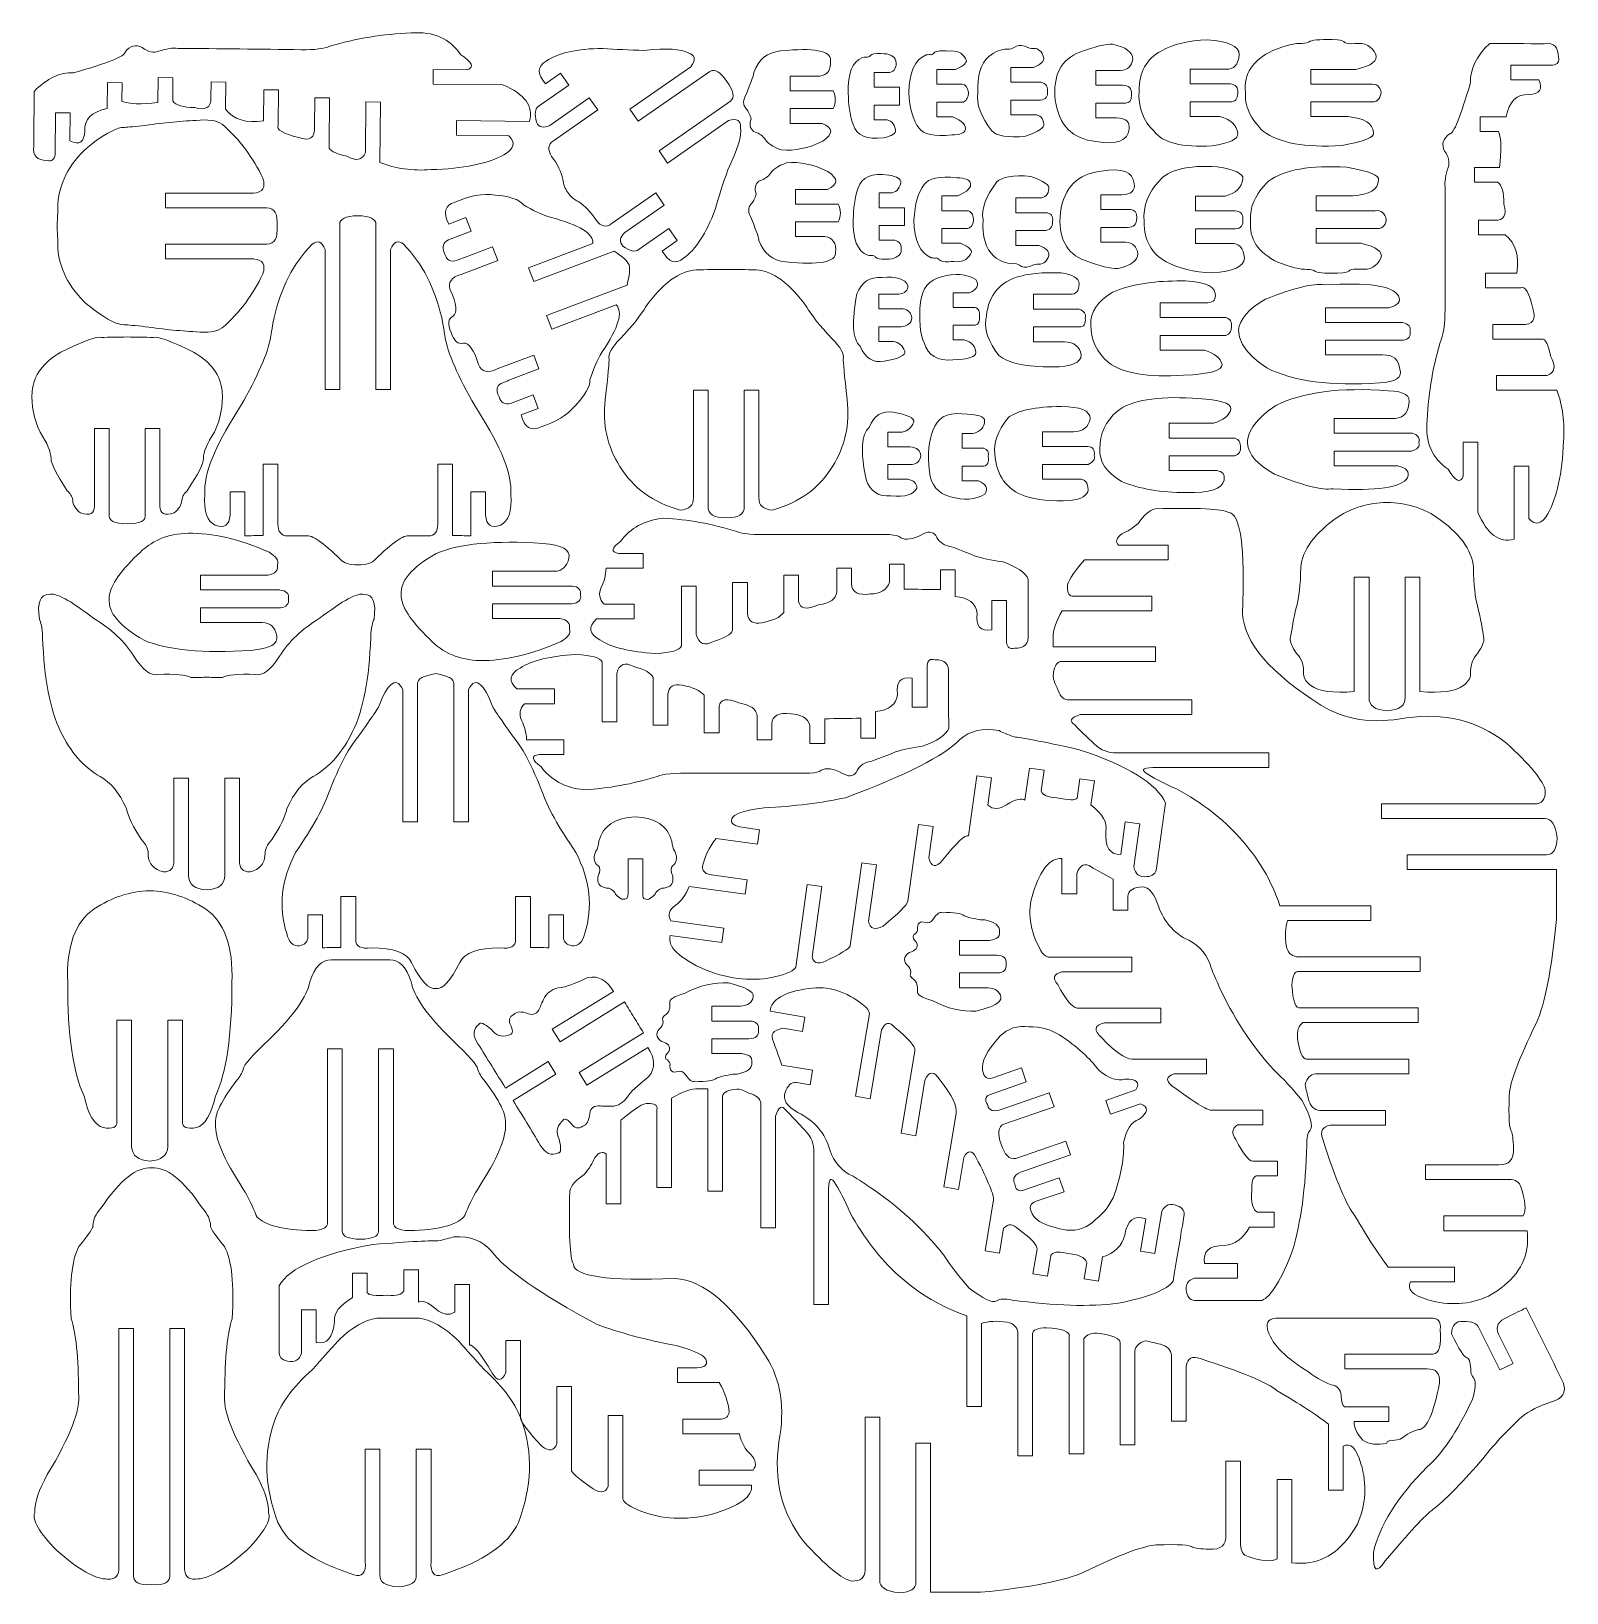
# Model space of a CAD drawing. Header units: inches. Extents: x -11.3 to 0.1, y -3 to 8.6.
import ezdxf

# ---------------------------------------------------------------- set-up
doc = ezdxf.new("R2010")
doc.units = ezdxf.units.IN
doc.header["$MEASUREMENT"] = 0
doc.layers.add('Layer 1', color=7, linetype='Continuous')

msp = doc.modelspace()

# ---------------------------------------------------------------- linework, layer by layer
at = {"layer": 'Layer 1', "color": 1, "lineweight": 9}
for points, knots in [([(-8.095, 8.326), (-8.04, 8.343), (-8.057, 8.381), (-8.145, 8.438), (-8.145, 8.438), (-8.223, 8.557), (-8.345, 8.611), (-8.51, 8.598), (-8.51, 8.598), (-8.719, 8.59), (-8.92, 8.557), (-9.112, 8.499), (-9.112, 8.499), (-9.154, 8.481), (-9.225, 8.473), (-9.325, 8.474)], [0, 0, 0, 0, 0.25, 0.25, 0.25, 0.25, 0.5, 0.5, 0.5, 0.5, 0.75, 0.75, 0.75, 0.75, 1, 1, 1, 1]), ([(-9.325, 8.474), (-9.629, 8.478), (-9.932, 8.481), (-10.236, 8.484), (-10.236, 8.484), (-10.276, 8.489), (-10.325, 8.482), (-10.382, 8.462), (-10.382, 8.462), (-10.419, 8.449), (-10.459, 8.458), (-10.503, 8.49), (-10.503, 8.49), (-10.55, 8.515), (-10.592, 8.504), (-10.63, 8.456), (-10.63, 8.456), (-10.631, 8.425), (-10.758, 8.374), (-11.013, 8.303)], [0, 0, 0, 0, 0.2, 0.2, 0.2, 0.2, 0.4, 0.4, 0.4, 0.4, 0.6, 0.6, 0.6, 0.6, 0.8, 0.8, 0.8, 0.8, 1, 1, 1, 1]), ([(-6.437, 8.348), (-6.398, 8.403), (-6.405, 8.437), (-6.458, 8.45), (-6.458, 8.45), (-6.507, 8.48), (-6.615, 8.487), (-6.782, 8.469), (-6.782, 8.469), (-6.893, 8.472), (-6.996, 8.476), (-7.091, 8.483), (-7.091, 8.483), (-7.28, 8.482), (-7.419, 8.451), (-7.51, 8.389)], [0, 0, 0, 0, 0.25, 0.25, 0.25, 0.25, 0.5, 0.5, 0.5, 0.5, 0.75, 0.75, 0.75, 0.75, 1, 1, 1, 1]), ([(-5.464, 7.928), (-5.382, 7.894), (-5.381, 7.85), (-5.46, 7.796), (-5.46, 7.796), (-5.567, 7.744), (-5.669, 7.722), (-5.766, 7.731), (-5.766, 7.731), (-5.832, 7.755), (-5.874, 7.784), (-5.892, 7.818), (-5.892, 7.818), (-5.915, 7.842), (-5.942, 7.859), (-5.973, 7.867), (-5.973, 7.867), (-6, 7.892), (-6.006, 7.923), (-5.992, 7.96), (-5.992, 7.96), (-5.998, 7.99), (-6.01, 8.016), (-6.028, 8.036), (-6.028, 8.036), (-6.054, 8.064), (-6.053, 8.101), (-6.026, 8.147), (-6.026, 8.147), (-5.986, 8.246), (-5.968, 8.299), (-5.971, 8.306), (-5.971, 8.306), (-5.937, 8.402), (-5.871, 8.455), (-5.773, 8.465), (-5.773, 8.465), (-5.524, 8.49), (-5.401, 8.467), (-5.403, 8.397), (-5.403, 8.397), (-5.397, 8.325), (-5.423, 8.286), (-5.482, 8.278)], [0, 0, 0, 0, 0.090909, 0.090909, 0.090909, 0.090909, 0.181818, 0.181818, 0.181818, 0.181818, 0.272727, 0.272727, 0.272727, 0.272727, 0.363636, 0.363636, 0.363636, 0.363636, 0.454545, 0.454545, 0.454545, 0.454545, 0.545455, 0.545455, 0.545455, 0.545455, 0.636364, 0.636364, 0.636364, 0.636364, 0.727273, 0.727273, 0.727273, 0.727273, 0.818182, 0.818182, 0.818182, 0.818182, 0.909091, 0.909091, 0.909091, 0.909091, 1, 1, 1, 1]), ([(-4.497, 7.977), (-4.426, 7.945), (-4.395, 7.913), (-4.404, 7.882), (-4.404, 7.882), (-4.41, 7.857), (-4.444, 7.844), (-4.505, 7.842), (-4.505, 7.842), (-4.635, 7.829), (-4.716, 7.846), (-4.747, 7.893), (-4.747, 7.893), (-4.791, 7.948), (-4.816, 8.035), (-4.823, 8.156), (-4.823, 8.156), (-4.821, 8.306), (-4.779, 8.399), (-4.695, 8.436), (-4.695, 8.436), (-4.678, 8.438), (-4.666, 8.438), (-4.658, 8.437), (-4.658, 8.437), (-4.648, 8.439), (-4.638, 8.445), (-4.631, 8.455), (-4.631, 8.455), (-4.613, 8.465), (-4.579, 8.468), (-4.528, 8.463), (-4.528, 8.463), (-4.47, 8.471), (-4.429, 8.453), (-4.402, 8.408), (-4.402, 8.408), (-4.383, 8.385), (-4.408, 8.358), (-4.476, 8.328)], [0, 0, 0, 0, 0.1, 0.1, 0.1, 0.1, 0.2, 0.2, 0.2, 0.2, 0.3, 0.3, 0.3, 0.3, 0.4, 0.4, 0.4, 0.4, 0.5, 0.5, 0.5, 0.5, 0.6, 0.6, 0.6, 0.6, 0.7, 0.7, 0.7, 0.7, 0.8, 0.8, 0.8, 0.8, 0.9, 0.9, 0.9, 0.9, 1, 1, 1, 1]), ([(-3.891, 7.992), (-3.849, 7.99), (-3.826, 7.967), (-3.822, 7.922), (-3.822, 7.922), (-3.815, 7.899), (-3.86, 7.869), (-3.957, 7.832), (-3.957, 7.832), (-4.089, 7.821), (-4.172, 7.835), (-4.208, 7.873), (-4.208, 7.873), (-4.29, 7.977), (-4.324, 8.071), (-4.311, 8.155), (-4.311, 8.155), (-4.318, 8.278), (-4.291, 8.368), (-4.23, 8.424), (-4.23, 8.424), (-4.183, 8.461), (-4.138, 8.48), (-4.094, 8.479), (-4.094, 8.479), (-4.071, 8.477), (-4.054, 8.481), (-4.041, 8.491), (-4.041, 8.491), (-4.021, 8.507), (-3.996, 8.51), (-3.965, 8.501), (-3.965, 8.501), (-3.939, 8.487), (-3.917, 8.482), (-3.898, 8.484), (-3.898, 8.484), (-3.861, 8.483), (-3.836, 8.461), (-3.824, 8.418), (-3.824, 8.418), (-3.819, 8.389), (-3.843, 8.364), (-3.898, 8.343)], [0, 0, 0, 0, 0.090909, 0.090909, 0.090909, 0.090909, 0.181818, 0.181818, 0.181818, 0.181818, 0.272727, 0.272727, 0.272727, 0.272727, 0.363636, 0.363636, 0.363636, 0.363636, 0.454545, 0.454545, 0.454545, 0.454545, 0.545455, 0.545455, 0.545455, 0.545455, 0.636364, 0.636364, 0.636364, 0.636364, 0.727273, 0.727273, 0.727273, 0.727273, 0.818182, 0.818182, 0.818182, 0.818182, 0.909091, 0.909091, 0.909091, 0.909091, 1, 1, 1, 1]), ([(-3.283, 7.969), (-3.213, 7.966), (-3.182, 7.938), (-3.191, 7.885), (-3.191, 7.885), (-3.199, 7.797), (-3.281, 7.767), (-3.436, 7.794), (-3.436, 7.794), (-3.61, 7.811), (-3.71, 7.913), (-3.738, 8.099), (-3.738, 8.099), (-3.756, 8.285), (-3.695, 8.404), (-3.555, 8.456), (-3.555, 8.456), (-3.444, 8.497), (-3.364, 8.517), (-3.313, 8.515), (-3.313, 8.515), (-3.214, 8.493), (-3.165, 8.457), (-3.164, 8.405), (-3.164, 8.405), (-3.169, 8.353), (-3.199, 8.324), (-3.255, 8.319)], [0, 0, 0, 0, 0.142857, 0.142857, 0.142857, 0.142857, 0.285714, 0.285714, 0.285714, 0.285714, 0.428571, 0.428571, 0.428571, 0.428571, 0.571429, 0.571429, 0.571429, 0.571429, 0.714286, 0.714286, 0.714286, 0.714286, 0.857143, 0.857143, 0.857143, 0.857143, 1, 1, 1, 1]), ([(-2.518, 7.979), (-2.438, 7.957), (-2.394, 7.915), (-2.385, 7.852), (-2.385, 7.852), (-2.382, 7.811), (-2.445, 7.781), (-2.576, 7.761), (-2.576, 7.761), (-2.797, 7.748), (-2.941, 7.784), (-3.006, 7.869), (-3.006, 7.869), (-3.087, 7.947), (-3.124, 8.048), (-3.117, 8.169), (-3.117, 8.169), (-3.117, 8.308), (-3.062, 8.406), (-2.953, 8.464), (-2.953, 8.464), (-2.863, 8.515), (-2.749, 8.542), (-2.611, 8.547), (-2.611, 8.547), (-2.457, 8.536), (-2.377, 8.5), (-2.374, 8.438), (-2.374, 8.438), (-2.381, 8.363), (-2.414, 8.327), (-2.472, 8.329)], [0, 0, 0, 0, 0.125, 0.125, 0.125, 0.125, 0.25, 0.25, 0.25, 0.25, 0.375, 0.375, 0.375, 0.375, 0.5, 0.5, 0.5, 0.5, 0.625, 0.625, 0.625, 0.625, 0.75, 0.75, 0.75, 0.75, 0.875, 0.875, 0.875, 0.875, 1, 1, 1, 1]), ([(-1.569, 7.978), (-1.446, 7.967), (-1.383, 7.928), (-1.381, 7.861), (-1.381, 7.861), (-1.368, 7.827), (-1.446, 7.795), (-1.615, 7.764), (-1.615, 7.764), (-1.886, 7.747), (-2.08, 7.782), (-2.196, 7.868), (-2.196, 7.868), (-2.293, 7.963), (-2.337, 8.06), (-2.328, 8.16), (-2.328, 8.16), (-2.343, 8.294), (-2.275, 8.397), (-2.126, 8.468), (-2.126, 8.468), (-2.03, 8.506), (-1.958, 8.523), (-1.909, 8.521), (-1.909, 8.521), (-1.883, 8.522), (-1.863, 8.527), (-1.848, 8.537), (-1.848, 8.537), (-1.822, 8.548), (-1.755, 8.552), (-1.646, 8.547), (-1.646, 8.547), (-1.617, 8.543), (-1.599, 8.537), (-1.594, 8.528), (-1.594, 8.528), (-1.578, 8.52), (-1.553, 8.517), (-1.518, 8.519), (-1.518, 8.519), (-1.442, 8.528), (-1.391, 8.501), (-1.363, 8.438), (-1.363, 8.438), (-1.345, 8.392), (-1.394, 8.356), (-1.51, 8.328)], [0, 0, 0, 0, 0.083333, 0.083333, 0.083333, 0.083333, 0.166667, 0.166667, 0.166667, 0.166667, 0.25, 0.25, 0.25, 0.25, 0.333333, 0.333333, 0.333333, 0.333333, 0.416667, 0.416667, 0.416667, 0.416667, 0.5, 0.5, 0.5, 0.5, 0.583333, 0.583333, 0.583333, 0.583333, 0.666667, 0.666667, 0.666667, 0.666667, 0.75, 0.75, 0.75, 0.75, 0.833333, 0.833333, 0.833333, 0.833333, 0.916667, 0.916667, 0.916667, 0.916667, 1, 1, 1, 1]), ([(-0.053, 8.359), (-0.015, 8.365), (0, 8.384), (-0.01, 8.418), (-0.01, 8.418), (-0.008, 8.493), (-0.042, 8.526), (-0.113, 8.518), (-0.113, 8.518), (-0.249, 8.519), (-0.384, 8.519), (-0.519, 8.52), (-0.519, 8.52), (-0.618, 8.425), (-0.665, 8.328), (-0.661, 8.231)], [0, 0, 0, 0, 0.25, 0.25, 0.25, 0.25, 0.5, 0.5, 0.5, 0.5, 0.75, 0.75, 0.75, 0.75, 1, 1, 1, 1]), ([(-6.437, 8.348), (-6.437, 8.348), (-6.889, 8.033), (-6.889, 8.033), (-6.889, 8.033), (-6.889, 8.033), (-6.827, 7.944), (-6.827, 7.944), (-6.827, 7.944), (-6.827, 7.944), (-6.297, 8.313), (-6.297, 8.313)], [0, 0, 0, 0, 0.333333, 0.333333, 0.333333, 0.333333, 0.666667, 0.666667, 0.666667, 0.666667, 1, 1, 1, 1]), ([(-5, 7.955), (-4.956, 7.955), (-4.93, 7.929), (-4.921, 7.879), (-4.921, 7.879), (-4.917, 7.852), (-4.946, 7.834), (-5.01, 7.822), (-5.01, 7.822), (-5.134, 7.805), (-5.21, 7.837), (-5.236, 7.919), (-5.236, 7.919), (-5.26, 7.993), (-5.272, 8.071), (-5.271, 8.152), (-5.271, 8.152), (-5.278, 8.297), (-5.242, 8.385), (-5.165, 8.417), (-5.165, 8.417), (-5.148, 8.419), (-5.136, 8.419), (-5.128, 8.419), (-5.128, 8.419), (-5.118, 8.421), (-5.111, 8.424), (-5.107, 8.43), (-5.107, 8.43), (-5.098, 8.441), (-5.072, 8.447), (-5.03, 8.445), (-5.03, 8.445), (-4.966, 8.446), (-4.929, 8.428), (-4.918, 8.391), (-4.918, 8.391), (-4.912, 8.341), (-4.928, 8.312), (-4.964, 8.306)], [0, 0, 0, 0, 0.1, 0.1, 0.1, 0.1, 0.2, 0.2, 0.2, 0.2, 0.3, 0.3, 0.3, 0.3, 0.4, 0.4, 0.4, 0.4, 0.5, 0.5, 0.5, 0.5, 0.6, 0.6, 0.6, 0.6, 0.7, 0.7, 0.7, 0.7, 0.8, 0.8, 0.8, 0.8, 0.9, 0.9, 0.9, 0.9, 1, 1, 1, 1]), ([(-3.858, 8.234), (-3.858, 8.234), (-4.067, 8.234), (-4.067, 8.234), (-4.067, 8.234), (-4.067, 8.234), (-4.067, 8.343), (-4.067, 8.343), (-4.067, 8.343), (-4.067, 8.343), (-3.898, 8.343), (-3.898, 8.343)], [0, 0, 0, 0, 0.333333, 0.333333, 0.333333, 0.333333, 0.666667, 0.666667, 0.666667, 0.666667, 1, 1, 1, 1]), ([(-0.053, 8.359), (-0.053, 8.359), (-0.362, 8.359), (-0.362, 8.359), (-0.362, 8.359), (-0.362, 8.359), (-0.362, 8.25), (-0.362, 8.25), (-0.362, 8.25), (-0.362, 8.25), (-0.155, 8.25), (-0.155, 8.25)], [0, 0, 0, 0, 0.333333, 0.333333, 0.333333, 0.333333, 0.666667, 0.666667, 0.666667, 0.666667, 1, 1, 1, 1]), ([(-11.148, 7.697), (-11.154, 7.659), (-11.174, 7.644), (-11.207, 7.654), (-11.207, 7.654), (-11.282, 7.653), (-11.315, 7.688), (-11.306, 7.759), (-11.306, 7.759), (-11.305, 7.894), (-11.304, 8.03), (-11.304, 8.165), (-11.304, 8.165), (-11.207, 8.263), (-11.11, 8.309), (-11.013, 8.303)], [0, 0, 0, 0, 0.25, 0.25, 0.25, 0.25, 0.5, 0.5, 0.5, 0.5, 0.75, 0.75, 0.75, 0.75, 1, 1, 1, 1]), ([(-10.762, 8.038), (-10.762, 8.038), (-10.76, 8.23), (-10.76, 8.23), (-10.76, 8.23), (-10.76, 8.23), (-10.651, 8.229), (-10.651, 8.229), (-10.651, 8.229), (-10.651, 8.229), (-10.653, 8.092), (-10.653, 8.092)], [0, 0, 0, 0, 0.333333, 0.333333, 0.333333, 0.333333, 0.666667, 0.666667, 0.666667, 0.666667, 1, 1, 1, 1]), ([(-10.386, 8.083), (-10.386, 8.083), (-10.384, 8.267), (-10.384, 8.267), (-10.384, 8.267), (-10.384, 8.267), (-10.275, 8.266), (-10.275, 8.266), (-10.275, 8.266), (-10.275, 8.266), (-10.277, 8.095), (-10.277, 8.095)], [0, 0, 0, 0, 0.333333, 0.333333, 0.333333, 0.333333, 0.666667, 0.666667, 0.666667, 0.666667, 1, 1, 1, 1]), ([(-9.994, 8.114), (-9.994, 8.114), (-9.993, 8.235), (-9.993, 8.235), (-9.993, 8.235), (-9.993, 8.235), (-9.884, 8.233), (-9.884, 8.233), (-9.884, 8.233), (-9.884, 8.233), (-9.886, 8.034), (-9.886, 8.034)], [0, 0, 0, 0, 0.333333, 0.333333, 0.333333, 0.333333, 0.666667, 0.666667, 0.666667, 0.666667, 1, 1, 1, 1]), ([(-8.095, 8.326), (-8.095, 8.326), (-8.346, 8.328), (-8.346, 8.328), (-8.346, 8.328), (-8.346, 8.328), (-8.347, 8.219), (-8.347, 8.219), (-8.347, 8.219), (-8.347, 8.219), (-7.83, 8.214), (-7.83, 8.214)], [0, 0, 0, 0, 0.333333, 0.333333, 0.333333, 0.333333, 0.666667, 0.666667, 0.666667, 0.666667, 1, 1, 1, 1]), ([(-7.515, 8.221), (-7.515, 8.221), (-7.403, 8.3), (-7.403, 8.3), (-7.403, 8.3), (-7.403, 8.3), (-7.341, 8.21), (-7.341, 8.21), (-7.341, 8.21), (-7.341, 8.21), (-7.568, 8.052), (-7.568, 8.052)], [0, 0, 0, 0, 0.333333, 0.333333, 0.333333, 0.333333, 0.666667, 0.666667, 0.666667, 0.666667, 1, 1, 1, 1]), ([(-5.384, 8.169), (-5.384, 8.169), (-5.701, 8.169), (-5.701, 8.169), (-5.701, 8.169), (-5.701, 8.169), (-5.701, 8.278), (-5.701, 8.278), (-5.701, 8.278), (-5.701, 8.278), (-5.482, 8.278), (-5.482, 8.278)], [0, 0, 0, 0, 0.333333, 0.333333, 0.333333, 0.333333, 0.666667, 0.666667, 0.666667, 0.666667, 1, 1, 1, 1]), ([(-4.892, 8.197), (-4.892, 8.197), (-5.079, 8.197), (-5.079, 8.197), (-5.079, 8.197), (-5.079, 8.197), (-5.079, 8.306), (-5.079, 8.306), (-5.079, 8.306), (-5.079, 8.306), (-4.964, 8.306), (-4.964, 8.306)], [0, 0, 0, 0, 0.333333, 0.333333, 0.333333, 0.333333, 0.666667, 0.666667, 0.666667, 0.666667, 1, 1, 1, 1]), ([(-4.427, 8.219), (-4.427, 8.219), (-4.615, 8.219), (-4.615, 8.219), (-4.615, 8.219), (-4.615, 8.219), (-4.615, 8.328), (-4.615, 8.328), (-4.615, 8.328), (-4.615, 8.328), (-4.476, 8.328), (-4.476, 8.328)], [0, 0, 0, 0, 0.333333, 0.333333, 0.333333, 0.333333, 0.666667, 0.666667, 0.666667, 0.666667, 1, 1, 1, 1]), ([(-4.427, 8.219), (-4.402, 8.216), (-4.387, 8.197), (-4.381, 8.16), (-4.381, 8.16), (-4.38, 8.125), (-4.392, 8.1), (-4.418, 8.086)], [0, 0, 0, 0, 0.5, 0.5, 0.5, 0.5, 1, 1, 1, 1]), ([(-3.858, 8.234), (-3.815, 8.232), (-3.794, 8.21), (-3.796, 8.167), (-3.796, 8.167), (-3.79, 8.126), (-3.807, 8.104), (-3.848, 8.101)], [0, 0, 0, 0, 0.5, 0.5, 0.5, 0.5, 1, 1, 1, 1]), ([(-3.24, 8.21), (-3.24, 8.21), (-3.437, 8.21), (-3.437, 8.21), (-3.437, 8.21), (-3.437, 8.21), (-3.437, 8.319), (-3.437, 8.319), (-3.437, 8.319), (-3.437, 8.319), (-3.255, 8.319), (-3.255, 8.319)], [0, 0, 0, 0, 0.333333, 0.333333, 0.333333, 0.333333, 0.666667, 0.666667, 0.666667, 0.666667, 1, 1, 1, 1]), ([(-2.44, 8.22), (-2.44, 8.22), (-2.737, 8.22), (-2.737, 8.22), (-2.737, 8.22), (-2.737, 8.22), (-2.737, 8.329), (-2.737, 8.329), (-2.737, 8.329), (-2.737, 8.329), (-2.472, 8.329), (-2.472, 8.329)], [0, 0, 0, 0, 0.333333, 0.333333, 0.333333, 0.333333, 0.666667, 0.666667, 0.666667, 0.666667, 1, 1, 1, 1]), ([(-2.44, 8.22), (-2.4, 8.218), (-2.382, 8.195), (-2.385, 8.15), (-2.385, 8.15), (-2.386, 8.108), (-2.405, 8.087), (-2.442, 8.088)], [0, 0, 0, 0, 0.5, 0.5, 0.5, 0.5, 1, 1, 1, 1]), ([(-1.405, 8.219), (-1.405, 8.219), (-1.843, 8.219), (-1.843, 8.219), (-1.843, 8.219), (-1.843, 8.219), (-1.843, 8.328), (-1.843, 8.328), (-1.843, 8.328), (-1.843, 8.328), (-1.51, 8.328), (-1.51, 8.328)], [0, 0, 0, 0, 0.333333, 0.333333, 0.333333, 0.333333, 0.666667, 0.666667, 0.666667, 0.666667, 1, 1, 1, 1]), ([(-1.405, 8.219), (-1.357, 8.223), (-1.33, 8.202), (-1.323, 8.155), (-1.323, 8.155), (-1.331, 8.105), (-1.359, 8.082), (-1.405, 8.087)], [0, 0, 0, 0, 0.5, 0.5, 0.5, 0.5, 1, 1, 1, 1]), ([(-0.85, 6.545), (-0.85, 6.849), (-0.85, 7.152), (-0.85, 7.456), (-0.85, 7.456), (-0.854, 7.496), (-0.846, 7.545), (-0.827, 7.602), (-0.827, 7.602), (-0.813, 7.639), (-0.822, 7.679), (-0.853, 7.723), (-0.853, 7.723), (-0.878, 7.77), (-0.866, 7.813), (-0.817, 7.85), (-0.817, 7.85), (-0.786, 7.85), (-0.734, 7.977), (-0.661, 8.231)], [0, 0, 0, 0, 0.2, 0.2, 0.2, 0.2, 0.4, 0.4, 0.4, 0.4, 0.6, 0.6, 0.6, 0.6, 0.8, 0.8, 0.8, 0.8, 1, 1, 1, 1]), ([(-0.155, 8.25), (-0.123, 8.18), (-0.147, 8.144), (-0.229, 8.142), (-0.229, 8.142), (-0.318, 8.146), (-0.374, 8.091), (-0.398, 7.977)], [0, 0, 0, 0, 0.5, 0.5, 0.5, 0.5, 1, 1, 1, 1]), ([(-9.994, 8.114), (-9.993, 8.045), (-10.033, 8.022), (-10.114, 8.046), (-10.114, 8.046), (-10.201, 8.046), (-10.255, 8.063), (-10.277, 8.095)], [0, 0, 0, 0, 0.5, 0.5, 0.5, 0.5, 1, 1, 1, 1]), ([(-9.605, 7.946), (-9.605, 7.946), (-9.602, 8.177), (-9.602, 8.177), (-9.602, 8.177), (-9.602, 8.177), (-9.493, 8.176), (-9.493, 8.176), (-9.493, 8.176), (-9.493, 8.176), (-9.496, 7.914), (-9.496, 7.914)], [0, 0, 0, 0, 0.333333, 0.333333, 0.333333, 0.333333, 0.666667, 0.666667, 0.666667, 0.666667, 1, 1, 1, 1]), ([(-9.225, 7.904), (-9.225, 7.904), (-9.223, 8.118), (-9.223, 8.118), (-9.223, 8.118), (-9.223, 8.118), (-9.114, 8.117), (-9.114, 8.117), (-9.114, 8.117), (-9.114, 8.117), (-9.118, 7.754), (-9.118, 7.754)], [0, 0, 0, 0, 0.333333, 0.333333, 0.333333, 0.333333, 0.666667, 0.666667, 0.666667, 0.666667, 1, 1, 1, 1]), ([(-7.482, 7.913), (-7.482, 7.913), (-7.19, 8.117), (-7.19, 8.117), (-7.19, 8.117), (-7.19, 8.117), (-7.128, 8.028), (-7.128, 8.028), (-7.128, 8.028), (-7.128, 8.028), (-7.456, 7.798), (-7.456, 7.798)], [0, 0, 0, 0, 0.333333, 0.333333, 0.333333, 0.333333, 0.666667, 0.666667, 0.666667, 0.666667, 1, 1, 1, 1]), ([(-3.24, 8.21), (-3.194, 8.212), (-3.172, 8.188), (-3.172, 8.138), (-3.172, 8.138), (-3.171, 8.098), (-3.187, 8.078), (-3.218, 8.078)], [0, 0, 0, 0, 0.5, 0.5, 0.5, 0.5, 1, 1, 1, 1]), ([(-11.148, 7.697), (-11.148, 7.697), (-11.145, 8.006), (-11.145, 8.006), (-11.145, 8.006), (-11.145, 8.006), (-11.036, 8.005), (-11.036, 8.005), (-11.036, 8.005), (-11.036, 8.005), (-11.038, 7.798), (-11.038, 7.798)], [0, 0, 0, 0, 0.333333, 0.333333, 0.333333, 0.333333, 0.666667, 0.666667, 0.666667, 0.666667, 1, 1, 1, 1]), ([(-11.038, 7.798), (-10.968, 7.765), (-10.931, 7.789), (-10.929, 7.87), (-10.929, 7.87), (-10.932, 7.959), (-10.877, 8.015), (-10.762, 8.038)], [0, 0, 0, 0, 0.5, 0.5, 0.5, 0.5, 1, 1, 1, 1]), ([(-8.849, 7.711), (-8.849, 7.711), (-8.845, 8.088), (-8.845, 8.088), (-8.845, 8.088), (-8.845, 8.088), (-8.736, 8.086), (-8.736, 8.086), (-8.736, 8.086), (-8.736, 8.086), (-8.741, 7.638), (-8.741, 7.638)], [0, 0, 0, 0, 0.333333, 0.333333, 0.333333, 0.333333, 0.666667, 0.666667, 0.666667, 0.666667, 1, 1, 1, 1]), ([(-7.568, 8.052), (-7.593, 8.037), (-7.597, 7.998), (-7.581, 7.936), (-7.581, 7.936), (-7.561, 7.898), (-7.528, 7.89), (-7.482, 7.913)], [0, 0, 0, 0, 0.5, 0.5, 0.5, 0.5, 1, 1, 1, 1]), ([(-6.144, 8.093), (-6.144, 8.093), (-6.673, 7.724), (-6.673, 7.724), (-6.673, 7.724), (-6.673, 7.724), (-6.611, 7.634), (-6.611, 7.634), (-6.611, 7.634), (-6.611, 7.634), (-6.159, 7.95), (-6.159, 7.95)], [0, 0, 0, 0, 0.333333, 0.333333, 0.333333, 0.333333, 0.666667, 0.666667, 0.666667, 0.666667, 1, 1, 1, 1]), ([(-5.464, 7.928), (-5.464, 7.928), (-5.701, 7.928), (-5.701, 7.928), (-5.701, 7.928), (-5.701, 7.928), (-5.701, 8.037), (-5.701, 8.037), (-5.701, 8.037), (-5.701, 8.037), (-5.384, 8.037), (-5.384, 8.037)], [0, 0, 0, 0, 0.333333, 0.333333, 0.333333, 0.333333, 0.666667, 0.666667, 0.666667, 0.666667, 1, 1, 1, 1]), ([(-5, 7.955), (-5, 7.955), (-5.079, 7.955), (-5.079, 7.955), (-5.079, 7.955), (-5.079, 7.955), (-5.079, 8.064), (-5.079, 8.064), (-5.079, 8.064), (-5.079, 8.064), (-4.892, 8.064), (-4.892, 8.064)], [0, 0, 0, 0, 0.333333, 0.333333, 0.333333, 0.333333, 0.666667, 0.666667, 0.666667, 0.666667, 1, 1, 1, 1]), ([(-4.497, 7.977), (-4.497, 7.977), (-4.615, 7.977), (-4.615, 7.977), (-4.615, 7.977), (-4.615, 7.977), (-4.615, 8.086), (-4.615, 8.086), (-4.615, 8.086), (-4.615, 8.086), (-4.418, 8.086), (-4.418, 8.086)], [0, 0, 0, 0, 0.333333, 0.333333, 0.333333, 0.333333, 0.666667, 0.666667, 0.666667, 0.666667, 1, 1, 1, 1]), ([(-3.891, 7.992), (-3.891, 7.992), (-4.067, 7.992), (-4.067, 7.992), (-4.067, 7.992), (-4.067, 7.992), (-4.067, 8.101), (-4.067, 8.101), (-4.067, 8.101), (-4.067, 8.101), (-3.848, 8.101), (-3.848, 8.101)], [0, 0, 0, 0, 0.333333, 0.333333, 0.333333, 0.333333, 0.666667, 0.666667, 0.666667, 0.666667, 1, 1, 1, 1]), ([(-3.283, 7.969), (-3.283, 7.969), (-3.437, 7.969), (-3.437, 7.969), (-3.437, 7.969), (-3.437, 7.969), (-3.437, 8.078), (-3.437, 8.078), (-3.437, 8.078), (-3.437, 8.078), (-3.218, 8.078), (-3.218, 8.078)], [0, 0, 0, 0, 0.333333, 0.333333, 0.333333, 0.333333, 0.666667, 0.666667, 0.666667, 0.666667, 1, 1, 1, 1]), ([(-2.518, 7.979), (-2.518, 7.979), (-2.737, 7.979), (-2.737, 7.979), (-2.737, 7.979), (-2.737, 7.979), (-2.737, 8.088), (-2.737, 8.088), (-2.737, 8.088), (-2.737, 8.088), (-2.442, 8.088), (-2.442, 8.088)], [0, 0, 0, 0, 0.333333, 0.333333, 0.333333, 0.333333, 0.666667, 0.666667, 0.666667, 0.666667, 1, 1, 1, 1]), ([(-1.569, 7.978), (-1.569, 7.978), (-1.843, 7.978), (-1.843, 7.978), (-1.843, 7.978), (-1.843, 7.978), (-1.843, 8.087), (-1.843, 8.087), (-1.843, 8.087), (-1.843, 8.087), (-1.405, 8.087), (-1.405, 8.087)], [0, 0, 0, 0, 0.333333, 0.333333, 0.333333, 0.333333, 0.666667, 0.666667, 0.666667, 0.666667, 1, 1, 1, 1]), ([(-9.679, 7.41), (-9.609, 7.416), (-9.586, 7.453), (-9.609, 7.522), (-9.609, 7.522), (-9.681, 7.675), (-9.781, 7.809), (-9.91, 7.922), (-9.91, 7.922), (-9.954, 7.95), (-10.019, 7.96), (-10.103, 7.95), (-10.103, 7.95), (-10.231, 7.944), (-10.365, 7.93), (-10.506, 7.909), (-10.506, 7.909), (-10.577, 7.903), (-10.622, 7.899), (-10.64, 7.898), (-10.64, 7.898), (-10.685, 7.898), (-10.757, 7.862), (-10.857, 7.79), (-10.857, 7.79), (-11.007, 7.681), (-11.097, 7.538), (-11.126, 7.361), (-11.126, 7.361), (-11.128, 7.263), (-11.131, 7.198), (-11.134, 7.167)], [0, 0, 0, 0, 0.125, 0.125, 0.125, 0.125, 0.25, 0.25, 0.25, 0.25, 0.375, 0.375, 0.375, 0.375, 0.5, 0.5, 0.5, 0.5, 0.625, 0.625, 0.625, 0.625, 0.75, 0.75, 0.75, 0.75, 0.875, 0.875, 0.875, 0.875, 1, 1, 1, 1]), ([(-9.225, 7.904), (-9.222, 7.82), (-9.262, 7.794), (-9.343, 7.824), (-9.343, 7.824), (-9.46, 7.851), (-9.511, 7.881), (-9.496, 7.914)], [0, 0, 0, 0, 0.5, 0.5, 0.5, 0.5, 1, 1, 1, 1]), ([(-7.633, 7.943), (-7.633, 7.943), (-8.174, 7.949), (-8.174, 7.949), (-8.174, 7.949), (-8.174, 7.949), (-8.175, 7.84), (-8.175, 7.84), (-8.175, 7.84), (-8.175, 7.84), (-7.787, 7.835), (-7.787, 7.835)], [0, 0, 0, 0, 0.333333, 0.333333, 0.333333, 0.333333, 0.666667, 0.666667, 0.666667, 0.666667, 1, 1, 1, 1]), ([(-6.159, 7.95), (-6.094, 7.967), (-6.065, 7.949), (-6.071, 7.895), (-6.071, 7.895), (-6.059, 7.839), (-6.09, 7.735), (-6.164, 7.584), (-6.164, 7.584), (-6.2, 7.479), (-6.231, 7.381), (-6.258, 7.289), (-6.258, 7.289), (-6.324, 7.112), (-6.401, 6.992), (-6.491, 6.929)], [0, 0, 0, 0, 0.25, 0.25, 0.25, 0.25, 0.5, 0.5, 0.5, 0.5, 0.75, 0.75, 0.75, 0.75, 1, 1, 1, 1]), ([(-0.398, 7.977), (-0.398, 7.977), (-0.59, 7.977), (-0.59, 7.977), (-0.59, 7.977), (-0.59, 7.977), (-0.59, 7.868), (-0.59, 7.868), (-0.59, 7.868), (-0.59, 7.868), (-0.453, 7.868), (-0.453, 7.868)], [0, 0, 0, 0, 0.333333, 0.333333, 0.333333, 0.333333, 0.666667, 0.666667, 0.666667, 0.666667, 1, 1, 1, 1]), ([(-7.787, 7.835), (-7.733, 7.785), (-7.745, 7.739), (-7.823, 7.696), (-7.823, 7.696), (-7.944, 7.628), (-8.124, 7.591), (-8.363, 7.585), (-8.363, 7.585), (-8.501, 7.575), (-8.627, 7.593), (-8.741, 7.638)], [0, 0, 0, 0, 0.333333, 0.333333, 0.333333, 0.333333, 0.666667, 0.666667, 0.666667, 0.666667, 1, 1, 1, 1]), ([(-7.456, 7.798), (-7.496, 7.772), (-7.5, 7.734), (-7.469, 7.683), (-7.469, 7.683), (-7.425, 7.624), (-7.398, 7.568), (-7.387, 7.515), (-7.387, 7.515), (-7.382, 7.475), (-7.369, 7.442), (-7.348, 7.416)], [0, 0, 0, 0, 0.333333, 0.333333, 0.333333, 0.333333, 0.666667, 0.666667, 0.666667, 0.666667, 1, 1, 1, 1]), ([(-8.849, 7.711), (-8.872, 7.654), (-8.918, 7.646), (-8.987, 7.686), (-8.987, 7.686), (-9.077, 7.705), (-9.12, 7.728), (-9.118, 7.754)], [0, 0, 0, 0, 0.5, 0.5, 0.5, 0.5, 1, 1, 1, 1]), ([(-5.426, 7.439), (-5.344, 7.473), (-5.343, 7.517), (-5.422, 7.572), (-5.422, 7.572), (-5.529, 7.623), (-5.631, 7.645), (-5.728, 7.636), (-5.728, 7.636), (-5.794, 7.612), (-5.836, 7.583), (-5.854, 7.549), (-5.854, 7.549), (-5.878, 7.525), (-5.905, 7.509), (-5.935, 7.5), (-5.935, 7.5), (-5.962, 7.475), (-5.968, 7.444), (-5.954, 7.407), (-5.954, 7.407), (-5.96, 7.377), (-5.972, 7.352), (-5.99, 7.331), (-5.99, 7.331), (-6.016, 7.303), (-6.015, 7.266), (-5.988, 7.22), (-5.988, 7.22), (-5.949, 7.122), (-5.93, 7.069), (-5.934, 7.061), (-5.934, 7.061), (-5.899, 6.965), (-5.833, 6.912), (-5.735, 6.902), (-5.735, 6.902), (-5.486, 6.877), (-5.363, 6.9), (-5.365, 6.97), (-5.365, 6.97), (-5.359, 7.042), (-5.386, 7.081), (-5.444, 7.089)], [0, 0, 0, 0, 0.090909, 0.090909, 0.090909, 0.090909, 0.181818, 0.181818, 0.181818, 0.181818, 0.272727, 0.272727, 0.272727, 0.272727, 0.363636, 0.363636, 0.363636, 0.363636, 0.454545, 0.454545, 0.454545, 0.454545, 0.545455, 0.545455, 0.545455, 0.545455, 0.636364, 0.636364, 0.636364, 0.636364, 0.727273, 0.727273, 0.727273, 0.727273, 0.818182, 0.818182, 0.818182, 0.818182, 0.909091, 0.909091, 0.909091, 0.909091, 1, 1, 1, 1]), ([(-4.962, 7.412), (-4.919, 7.413), (-4.893, 7.438), (-4.883, 7.488), (-4.883, 7.488), (-4.879, 7.515), (-4.909, 7.534), (-4.972, 7.545), (-4.972, 7.545), (-5.097, 7.562), (-5.172, 7.53), (-5.199, 7.449), (-5.199, 7.449), (-5.222, 7.374), (-5.234, 7.296), (-5.234, 7.215), (-5.234, 7.215), (-5.24, 7.07), (-5.205, 6.982), (-5.127, 6.95), (-5.127, 6.95), (-5.111, 6.949), (-5.098, 6.948), (-5.09, 6.948), (-5.09, 6.948), (-5.08, 6.947), (-5.073, 6.943), (-5.069, 6.937), (-5.069, 6.937), (-5.06, 6.926), (-5.034, 6.921), (-4.992, 6.922), (-4.992, 6.922), (-4.928, 6.921), (-4.891, 6.94), (-4.88, 6.976), (-4.88, 6.976), (-4.875, 7.027), (-4.89, 7.055), (-4.926, 7.062)], [0, 0, 0, 0, 0.1, 0.1, 0.1, 0.1, 0.2, 0.2, 0.2, 0.2, 0.3, 0.3, 0.3, 0.3, 0.4, 0.4, 0.4, 0.4, 0.5, 0.5, 0.5, 0.5, 0.6, 0.6, 0.6, 0.6, 0.7, 0.7, 0.7, 0.7, 0.8, 0.8, 0.8, 0.8, 0.9, 0.9, 0.9, 0.9, 1, 1, 1, 1]), ([(-4.459, 7.39), (-4.389, 7.423), (-4.357, 7.454), (-4.366, 7.486), (-4.366, 7.486), (-4.373, 7.51), (-4.406, 7.523), (-4.467, 7.525), (-4.467, 7.525), (-4.597, 7.539), (-4.678, 7.521), (-4.709, 7.474), (-4.709, 7.474), (-4.753, 7.419), (-4.779, 7.332), (-4.785, 7.211), (-4.785, 7.211), (-4.783, 7.061), (-4.741, 6.968), (-4.657, 6.932), (-4.657, 6.932), (-4.641, 6.929), (-4.628, 6.929), (-4.62, 6.931), (-4.62, 6.931), (-4.611, 6.928), (-4.601, 6.923), (-4.593, 6.913), (-4.593, 6.913), (-4.575, 6.902), (-4.541, 6.899), (-4.49, 6.905), (-4.49, 6.905), (-4.433, 6.896), (-4.391, 6.915), (-4.365, 6.959), (-4.365, 6.959), (-4.345, 6.983), (-4.37, 7.009), (-4.439, 7.04)], [0, 0, 0, 0, 0.1, 0.1, 0.1, 0.1, 0.2, 0.2, 0.2, 0.2, 0.3, 0.3, 0.3, 0.3, 0.4, 0.4, 0.4, 0.4, 0.5, 0.5, 0.5, 0.5, 0.6, 0.6, 0.6, 0.6, 0.7, 0.7, 0.7, 0.7, 0.8, 0.8, 0.8, 0.8, 0.9, 0.9, 0.9, 0.9, 1, 1, 1, 1]), ([(-3.853, 7.375), (-3.811, 7.377), (-3.788, 7.401), (-3.785, 7.445), (-3.785, 7.445), (-3.777, 7.468), (-3.822, 7.498), (-3.919, 7.535), (-3.919, 7.535), (-4.051, 7.546), (-4.135, 7.532), (-4.17, 7.494), (-4.17, 7.494), (-4.252, 7.39), (-4.286, 7.296), (-4.273, 7.213), (-4.273, 7.213), (-4.28, 7.089), (-4.253, 7), (-4.192, 6.943), (-4.192, 6.943), (-4.146, 6.906), (-4.1, 6.888), (-4.056, 6.888), (-4.056, 6.888), (-4.034, 6.89), (-4.016, 6.886), (-4.003, 6.876), (-4.003, 6.876), (-3.984, 6.86), (-3.958, 6.857), (-3.927, 6.867), (-3.927, 6.867), (-3.902, 6.88), (-3.879, 6.886), (-3.86, 6.884), (-3.86, 6.884), (-3.823, 6.885), (-3.798, 6.906), (-3.786, 6.949), (-3.786, 6.949), (-3.781, 6.978), (-3.805, 7.003), (-3.86, 7.024)], [0, 0, 0, 0, 0.090909, 0.090909, 0.090909, 0.090909, 0.181818, 0.181818, 0.181818, 0.181818, 0.272727, 0.272727, 0.272727, 0.272727, 0.363636, 0.363636, 0.363636, 0.363636, 0.454545, 0.454545, 0.454545, 0.454545, 0.545455, 0.545455, 0.545455, 0.545455, 0.636364, 0.636364, 0.636364, 0.636364, 0.727273, 0.727273, 0.727273, 0.727273, 0.818182, 0.818182, 0.818182, 0.818182, 0.909091, 0.909091, 0.909091, 0.909091, 1, 1, 1, 1]), ([(-3.245, 7.398), (-3.175, 7.401), (-3.145, 7.429), (-3.153, 7.482), (-3.153, 7.482), (-3.162, 7.57), (-3.243, 7.601), (-3.398, 7.573), (-3.398, 7.573), (-3.572, 7.556), (-3.672, 7.454), (-3.7, 7.268), (-3.7, 7.268), (-3.718, 7.083), (-3.657, 6.963), (-3.517, 6.911), (-3.517, 6.911), (-3.406, 6.87), (-3.326, 6.851), (-3.275, 6.852), (-3.275, 6.852), (-3.177, 6.874), (-3.127, 6.91), (-3.126, 6.962), (-3.126, 6.962), (-3.131, 7.014), (-3.162, 7.043), (-3.217, 7.048)], [0, 0, 0, 0, 0.142857, 0.142857, 0.142857, 0.142857, 0.285714, 0.285714, 0.285714, 0.285714, 0.428571, 0.428571, 0.428571, 0.428571, 0.571429, 0.571429, 0.571429, 0.571429, 0.714286, 0.714286, 0.714286, 0.714286, 0.857143, 0.857143, 0.857143, 0.857143, 1, 1, 1, 1]), ([(-2.48, 7.388), (-2.4, 7.41), (-2.356, 7.452), (-2.347, 7.516), (-2.347, 7.516), (-2.344, 7.556), (-2.408, 7.586), (-2.538, 7.606), (-2.538, 7.606), (-2.759, 7.62), (-2.903, 7.584), (-2.968, 7.499), (-2.968, 7.499), (-3.049, 7.42), (-3.086, 7.32), (-3.08, 7.198), (-3.08, 7.198), (-3.079, 7.059), (-3.024, 6.961), (-2.915, 6.903), (-2.915, 6.903), (-2.825, 6.853), (-2.712, 6.825), (-2.574, 6.82), (-2.574, 6.82), (-2.419, 6.831), (-2.34, 6.868), (-2.336, 6.929), (-2.336, 6.929), (-2.344, 7.004), (-2.376, 7.04), (-2.434, 7.038)], [0, 0, 0, 0, 0.125, 0.125, 0.125, 0.125, 0.25, 0.25, 0.25, 0.25, 0.375, 0.375, 0.375, 0.375, 0.5, 0.5, 0.5, 0.5, 0.625, 0.625, 0.625, 0.625, 0.75, 0.75, 0.75, 0.75, 0.875, 0.875, 0.875, 0.875, 1, 1, 1, 1]), ([(-1.532, 7.39), (-1.408, 7.4), (-1.345, 7.439), (-1.343, 7.506), (-1.343, 7.506), (-1.33, 7.54), (-1.408, 7.572), (-1.577, 7.603), (-1.577, 7.603), (-1.849, 7.62), (-2.042, 7.585), (-2.158, 7.499), (-2.158, 7.499), (-2.255, 7.404), (-2.299, 7.307), (-2.29, 7.208), (-2.29, 7.208), (-2.305, 7.073), (-2.237, 6.971), (-2.088, 6.899), (-2.088, 6.899), (-1.992, 6.862), (-1.92, 6.844), (-1.871, 6.846), (-1.871, 6.846), (-1.845, 6.846), (-1.825, 6.84), (-1.81, 6.83), (-1.81, 6.83), (-1.784, 6.819), (-1.717, 6.815), (-1.608, 6.82), (-1.608, 6.82), (-1.579, 6.824), (-1.562, 6.83), (-1.556, 6.839), (-1.556, 6.839), (-1.54, 6.847), (-1.515, 6.85), (-1.48, 6.848), (-1.48, 6.848), (-1.404, 6.839), (-1.353, 6.866), (-1.325, 6.93), (-1.325, 6.93), (-1.308, 6.975), (-1.357, 7.012), (-1.472, 7.039)], [0, 0, 0, 0, 0.083333, 0.083333, 0.083333, 0.083333, 0.166667, 0.166667, 0.166667, 0.166667, 0.25, 0.25, 0.25, 0.25, 0.333333, 0.333333, 0.333333, 0.333333, 0.416667, 0.416667, 0.416667, 0.416667, 0.5, 0.5, 0.5, 0.5, 0.583333, 0.583333, 0.583333, 0.583333, 0.666667, 0.666667, 0.666667, 0.666667, 0.75, 0.75, 0.75, 0.75, 0.833333, 0.833333, 0.833333, 0.833333, 0.916667, 0.916667, 0.916667, 0.916667, 1, 1, 1, 1]), ([(-0.447, 7.601), (-0.447, 7.601), (-0.632, 7.601), (-0.632, 7.601), (-0.632, 7.601), (-0.632, 7.601), (-0.632, 7.492), (-0.632, 7.492), (-0.632, 7.492), (-0.632, 7.492), (-0.461, 7.492), (-0.461, 7.492)], [0, 0, 0, 0, 0.333333, 0.333333, 0.333333, 0.333333, 0.666667, 0.666667, 0.666667, 0.666667, 1, 1, 1, 1]), ([(-9.579, 7.301), (-9.579, 7.301), (-10.329, 7.301), (-10.329, 7.301), (-10.329, 7.301), (-10.329, 7.301), (-10.329, 7.41), (-10.329, 7.41), (-10.329, 7.41), (-10.329, 7.41), (-9.679, 7.41), (-9.679, 7.41)], [0, 0, 0, 0, 0.333333, 0.333333, 0.333333, 0.333333, 0.666667, 0.666667, 0.666667, 0.666667, 1, 1, 1, 1]), ([(-8.186, 7.343), (-8.078, 7.392), (-7.979, 7.41), (-7.888, 7.397), (-7.888, 7.397), (-7.782, 7.388), (-7.711, 7.364), (-7.677, 7.325), (-7.677, 7.325), (-7.613, 7.284), (-7.544, 7.252), (-7.471, 7.23), (-7.471, 7.23), (-7.262, 7.175), (-7.159, 7.111), (-7.164, 7.038)], [0, 0, 0, 0, 0.25, 0.25, 0.25, 0.25, 0.5, 0.5, 0.5, 0.5, 0.75, 0.75, 0.75, 0.75, 1, 1, 1, 1]), ([(-7.027, 7.183), (-7.065, 7.154), (-7.102, 7.163), (-7.139, 7.21), (-7.139, 7.21), (-7.18, 7.272), (-7.223, 7.317), (-7.268, 7.346), (-7.268, 7.346), (-7.305, 7.364), (-7.331, 7.387), (-7.348, 7.416)], [0, 0, 0, 0, 0.333333, 0.333333, 0.333333, 0.333333, 0.666667, 0.666667, 0.666667, 0.666667, 1, 1, 1, 1]), ([(-6.928, 7.119), (-6.928, 7.119), (-6.636, 7.323), (-6.636, 7.323), (-6.636, 7.323), (-6.636, 7.323), (-6.698, 7.412), (-6.698, 7.412), (-6.698, 7.412), (-6.698, 7.412), (-7.027, 7.183), (-7.027, 7.183)], [0, 0, 0, 0, 0.333333, 0.333333, 0.333333, 0.333333, 0.666667, 0.666667, 0.666667, 0.666667, 1, 1, 1, 1]), ([(-5.426, 7.439), (-5.426, 7.439), (-5.663, 7.439), (-5.663, 7.439), (-5.663, 7.439), (-5.663, 7.439), (-5.663, 7.33), (-5.663, 7.33), (-5.663, 7.33), (-5.663, 7.33), (-5.347, 7.33), (-5.347, 7.33)], [0, 0, 0, 0, 0.333333, 0.333333, 0.333333, 0.333333, 0.666667, 0.666667, 0.666667, 0.666667, 1, 1, 1, 1]), ([(-4.962, 7.412), (-4.962, 7.412), (-5.042, 7.412), (-5.042, 7.412), (-5.042, 7.412), (-5.042, 7.412), (-5.042, 7.303), (-5.042, 7.303), (-5.042, 7.303), (-5.042, 7.303), (-4.854, 7.303), (-4.854, 7.303)], [0, 0, 0, 0, 0.333333, 0.333333, 0.333333, 0.333333, 0.666667, 0.666667, 0.666667, 0.666667, 1, 1, 1, 1]), ([(-0.483, 7.21), (-0.413, 7.208), (-0.39, 7.247), (-0.413, 7.329), (-0.413, 7.329), (-0.413, 7.416), (-0.429, 7.47), (-0.461, 7.492)], [0, 0, 0, 0, 0.5, 0.5, 0.5, 0.5, 1, 1, 1, 1]), ([(-4.459, 7.39), (-4.459, 7.39), (-4.577, 7.39), (-4.577, 7.39), (-4.577, 7.39), (-4.577, 7.39), (-4.577, 7.281), (-4.577, 7.281), (-4.577, 7.281), (-4.577, 7.281), (-4.38, 7.281), (-4.38, 7.281)], [0, 0, 0, 0, 0.333333, 0.333333, 0.333333, 0.333333, 0.666667, 0.666667, 0.666667, 0.666667, 1, 1, 1, 1]), ([(-3.853, 7.375), (-3.853, 7.375), (-4.029, 7.375), (-4.029, 7.375), (-4.029, 7.375), (-4.029, 7.375), (-4.029, 7.266), (-4.029, 7.266), (-4.029, 7.266), (-4.029, 7.266), (-3.81, 7.266), (-3.81, 7.266)], [0, 0, 0, 0, 0.333333, 0.333333, 0.333333, 0.333333, 0.666667, 0.666667, 0.666667, 0.666667, 1, 1, 1, 1]), ([(-3.245, 7.398), (-3.245, 7.398), (-3.399, 7.398), (-3.399, 7.398), (-3.399, 7.398), (-3.399, 7.398), (-3.399, 7.289), (-3.399, 7.289), (-3.399, 7.289), (-3.399, 7.289), (-3.18, 7.289), (-3.18, 7.289)], [0, 0, 0, 0, 0.333333, 0.333333, 0.333333, 0.333333, 0.666667, 0.666667, 0.666667, 0.666667, 1, 1, 1, 1]), ([(-2.48, 7.388), (-2.48, 7.388), (-2.699, 7.388), (-2.699, 7.388), (-2.699, 7.388), (-2.699, 7.388), (-2.699, 7.279), (-2.699, 7.279), (-2.699, 7.279), (-2.699, 7.279), (-2.404, 7.279), (-2.404, 7.279)], [0, 0, 0, 0, 0.333333, 0.333333, 0.333333, 0.333333, 0.666667, 0.666667, 0.666667, 0.666667, 1, 1, 1, 1]), ([(-1.532, 7.39), (-1.532, 7.39), (-1.805, 7.39), (-1.805, 7.39), (-1.805, 7.39), (-1.805, 7.39), (-1.805, 7.281), (-1.805, 7.281), (-1.805, 7.281), (-1.805, 7.281), (-1.367, 7.281), (-1.367, 7.281)], [0, 0, 0, 0, 0.333333, 0.333333, 0.333333, 0.333333, 0.666667, 0.666667, 0.666667, 0.666667, 1, 1, 1, 1]), ([(-9.148, 6.992), (-9.148, 6.992), (-9.148, 5.955), (-9.148, 5.955), (-9.148, 5.955), (-9.148, 5.955), (-9.039, 5.955), (-9.039, 5.955), (-9.039, 5.955), (-9.039, 5.955), (-9.039, 7.177), (-9.039, 7.177)], [0, 0, 0, 0, 0.333333, 0.333333, 0.333333, 0.333333, 0.666667, 0.666667, 0.666667, 0.666667, 1, 1, 1, 1]), ([(-8.771, 7.177), (-8.771, 7.177), (-8.771, 5.955), (-8.771, 5.955), (-8.771, 5.955), (-8.771, 5.955), (-8.662, 5.955), (-8.662, 5.955), (-8.662, 5.955), (-8.662, 5.955), (-8.662, 6.992), (-8.662, 6.992)], [0, 0, 0, 0, 0.333333, 0.333333, 0.333333, 0.333333, 0.666667, 0.666667, 0.666667, 0.666667, 1, 1, 1, 1]), ([(-8.232, 7.182), (-8.232, 7.182), (-8.104, 7.23), (-8.104, 7.23), (-8.104, 7.23), (-8.104, 7.23), (-8.066, 7.128), (-8.066, 7.128), (-8.066, 7.128), (-8.066, 7.128), (-8.233, 7.065), (-8.233, 7.065)], [0, 0, 0, 0, 0.333333, 0.333333, 0.333333, 0.333333, 0.666667, 0.666667, 0.666667, 0.666667, 1, 1, 1, 1]), ([(-5.347, 7.198), (-5.347, 7.198), (-5.663, 7.198), (-5.663, 7.198), (-5.663, 7.198), (-5.663, 7.198), (-5.663, 7.089), (-5.663, 7.089), (-5.663, 7.089), (-5.663, 7.089), (-5.444, 7.089), (-5.444, 7.089)], [0, 0, 0, 0, 0.333333, 0.333333, 0.333333, 0.333333, 0.666667, 0.666667, 0.666667, 0.666667, 1, 1, 1, 1]), ([(-4.389, 7.149), (-4.365, 7.151), (-4.349, 7.171), (-4.343, 7.208), (-4.343, 7.208), (-4.342, 7.242), (-4.355, 7.267), (-4.38, 7.281)], [0, 0, 0, 0, 0.5, 0.5, 0.5, 0.5, 1, 1, 1, 1]), ([(-3.82, 7.133), (-3.777, 7.135), (-3.756, 7.157), (-3.758, 7.2), (-3.758, 7.2), (-3.752, 7.242), (-3.769, 7.263), (-3.81, 7.266)], [0, 0, 0, 0, 0.5, 0.5, 0.5, 0.5, 1, 1, 1, 1]), ([(-3.202, 7.157), (-3.157, 7.156), (-3.134, 7.18), (-3.134, 7.229), (-3.134, 7.229), (-3.134, 7.269), (-3.149, 7.289), (-3.18, 7.289)], [0, 0, 0, 0, 0.5, 0.5, 0.5, 0.5, 1, 1, 1, 1]), ([(-2.402, 7.147), (-2.362, 7.149), (-2.344, 7.172), (-2.347, 7.217), (-2.347, 7.217), (-2.349, 7.259), (-2.367, 7.28), (-2.404, 7.279)], [0, 0, 0, 0, 0.5, 0.5, 0.5, 0.5, 1, 1, 1, 1]), ([(-1.367, 7.148), (-1.319, 7.144), (-1.292, 7.166), (-1.286, 7.212), (-1.286, 7.212), (-1.293, 7.263), (-1.321, 7.285), (-1.367, 7.281)], [0, 0, 0, 0, 0.5, 0.5, 0.5, 0.5, 1, 1, 1, 1]), ([(-0.483, 7.21), (-0.483, 7.21), (-0.603, 7.21), (-0.603, 7.21), (-0.603, 7.21), (-0.603, 7.21), (-0.603, 7.101), (-0.603, 7.101), (-0.603, 7.101), (-0.603, 7.101), (-0.404, 7.101), (-0.404, 7.101)], [0, 0, 0, 0, 0.333333, 0.333333, 0.333333, 0.333333, 0.666667, 0.666667, 0.666667, 0.666667, 1, 1, 1, 1]), ([(-9.679, 6.924), (-9.609, 6.917), (-9.586, 6.88), (-9.609, 6.812), (-9.609, 6.812), (-9.681, 6.658), (-9.781, 6.525), (-9.91, 6.412), (-9.91, 6.412), (-9.954, 6.383), (-10.019, 6.374), (-10.103, 6.383), (-10.103, 6.383), (-10.231, 6.39), (-10.365, 6.404), (-10.506, 6.425), (-10.506, 6.425), (-10.577, 6.431), (-10.622, 6.435), (-10.64, 6.436), (-10.64, 6.436), (-10.685, 6.435), (-10.757, 6.471), (-10.857, 6.544), (-10.857, 6.544), (-11.007, 6.653), (-11.097, 6.796), (-11.126, 6.972), (-11.126, 6.972), (-11.128, 7.071), (-11.131, 7.136), (-11.134, 7.167)], [0, 0, 0, 0, 0.125, 0.125, 0.125, 0.125, 0.25, 0.25, 0.25, 0.25, 0.375, 0.375, 0.375, 0.375, 0.5, 0.5, 0.5, 0.5, 0.625, 0.625, 0.625, 0.625, 0.75, 0.75, 0.75, 0.75, 0.875, 0.875, 0.875, 0.875, 1, 1, 1, 1]), ([(-9.148, 6.992), (-9.171, 7.053), (-9.203, 7.066), (-9.245, 7.031), (-9.245, 7.031), (-9.383, 6.889), (-9.476, 6.708), (-9.526, 6.488)], [0, 0, 0, 0, 0.5, 0.5, 0.5, 0.5, 1, 1, 1, 1]), ([(-8.662, 6.992), (-8.639, 7.053), (-8.607, 7.066), (-8.565, 7.031), (-8.565, 7.031), (-8.428, 6.889), (-8.334, 6.708), (-8.284, 6.488)], [0, 0, 0, 0, 0.5, 0.5, 0.5, 0.5, 1, 1, 1, 1]), ([(-8.233, 7.065), (-8.272, 7.044), (-8.283, 7.013), (-8.265, 6.972), (-8.265, 6.972), (-8.25, 6.913), (-8.218, 6.894), (-8.169, 6.915)], [0, 0, 0, 0, 0.5, 0.5, 0.5, 0.5, 1, 1, 1, 1]), ([(-6.827, 6.991), (-6.85, 6.972), (-6.888, 6.982), (-6.941, 7.018), (-6.941, 7.018), (-6.969, 7.05), (-6.965, 7.084), (-6.928, 7.119)], [0, 0, 0, 0, 0.5, 0.5, 0.5, 0.5, 1, 1, 1, 1]), ([(-6.65, 6.981), (-6.65, 6.981), (-6.538, 7.06), (-6.538, 7.06), (-6.538, 7.06), (-6.538, 7.06), (-6.6, 7.149), (-6.6, 7.149), (-6.6, 7.149), (-6.6, 7.149), (-6.827, 6.991), (-6.827, 6.991)], [0, 0, 0, 0, 0.333333, 0.333333, 0.333333, 0.333333, 0.666667, 0.666667, 0.666667, 0.666667, 1, 1, 1, 1]), ([(-4.854, 7.171), (-4.854, 7.171), (-5.042, 7.171), (-5.042, 7.171), (-5.042, 7.171), (-5.042, 7.171), (-5.042, 7.062), (-5.042, 7.062), (-5.042, 7.062), (-5.042, 7.062), (-4.926, 7.062), (-4.926, 7.062)], [0, 0, 0, 0, 0.333333, 0.333333, 0.333333, 0.333333, 0.666667, 0.666667, 0.666667, 0.666667, 1, 1, 1, 1]), ([(-4.389, 7.149), (-4.389, 7.149), (-4.577, 7.149), (-4.577, 7.149), (-4.577, 7.149), (-4.577, 7.149), (-4.577, 7.04), (-4.577, 7.04), (-4.577, 7.04), (-4.577, 7.04), (-4.439, 7.04), (-4.439, 7.04)], [0, 0, 0, 0, 0.333333, 0.333333, 0.333333, 0.333333, 0.666667, 0.666667, 0.666667, 0.666667, 1, 1, 1, 1]), ([(-3.82, 7.133), (-3.82, 7.133), (-4.029, 7.133), (-4.029, 7.133), (-4.029, 7.133), (-4.029, 7.133), (-4.029, 7.024), (-4.029, 7.024), (-4.029, 7.024), (-4.029, 7.024), (-3.86, 7.024), (-3.86, 7.024)], [0, 0, 0, 0, 0.333333, 0.333333, 0.333333, 0.333333, 0.666667, 0.666667, 0.666667, 0.666667, 1, 1, 1, 1]), ([(-3.202, 7.157), (-3.202, 7.157), (-3.399, 7.157), (-3.399, 7.157), (-3.399, 7.157), (-3.399, 7.157), (-3.399, 7.048), (-3.399, 7.048), (-3.399, 7.048), (-3.399, 7.048), (-3.217, 7.048), (-3.217, 7.048)], [0, 0, 0, 0, 0.333333, 0.333333, 0.333333, 0.333333, 0.666667, 0.666667, 0.666667, 0.666667, 1, 1, 1, 1]), ([(-2.402, 7.147), (-2.402, 7.147), (-2.699, 7.147), (-2.699, 7.147), (-2.699, 7.147), (-2.699, 7.147), (-2.699, 7.038), (-2.699, 7.038), (-2.699, 7.038), (-2.699, 7.038), (-2.434, 7.038), (-2.434, 7.038)], [0, 0, 0, 0, 0.333333, 0.333333, 0.333333, 0.333333, 0.666667, 0.666667, 0.666667, 0.666667, 1, 1, 1, 1]), ([(-1.367, 7.148), (-1.367, 7.148), (-1.805, 7.148), (-1.805, 7.148), (-1.805, 7.148), (-1.805, 7.148), (-1.805, 7.039), (-1.805, 7.039), (-1.805, 7.039), (-1.805, 7.039), (-1.472, 7.039), (-1.472, 7.039)], [0, 0, 0, 0, 0.333333, 0.333333, 0.333333, 0.333333, 0.666667, 0.666667, 0.666667, 0.666667, 1, 1, 1, 1]), ([(-9.679, 6.924), (-9.679, 6.924), (-10.329, 6.924), (-10.329, 6.924), (-10.329, 6.924), (-10.329, 6.924), (-10.329, 7.033), (-10.329, 7.033), (-10.329, 7.033), (-10.329, 7.033), (-9.579, 7.033), (-9.579, 7.033)], [0, 0, 0, 0, 0.333333, 0.333333, 0.333333, 0.333333, 0.666667, 0.666667, 0.666667, 0.666667, 1, 1, 1, 1]), ([(-8.169, 6.915), (-8.151, 6.921), (-8.133, 6.928), (-8.116, 6.934), (-8.116, 6.934), (-8.116, 6.934), (-7.907, 7.013), (-7.907, 7.013), (-7.907, 7.013), (-7.907, 7.013), (-7.868, 6.911), (-7.868, 6.911), (-7.868, 6.911), (-7.868, 6.911), (-8.139, 6.809), (-8.139, 6.809), (-8.139, 6.809), (-8.213, 6.788), (-8.24, 6.75), (-8.22, 6.694), (-8.22, 6.694), (-8.173, 6.588), (-8.166, 6.523), (-8.199, 6.5), (-8.199, 6.5), (-8.237, 6.481), (-8.242, 6.441), (-8.214, 6.379)], [0, 0, 0, 0, 0.142857, 0.142857, 0.142857, 0.142857, 0.285714, 0.285714, 0.285714, 0.285714, 0.428571, 0.428571, 0.428571, 0.428571, 0.571429, 0.571429, 0.571429, 0.571429, 0.714286, 0.714286, 0.714286, 0.714286, 0.857143, 0.857143, 0.857143, 0.857143, 1, 1, 1, 1]), ([(-7.164, 7.038), (-7.164, 7.038), (-7.641, 6.857), (-7.641, 6.857), (-7.641, 6.857), (-7.641, 6.857), (-7.602, 6.755), (-7.602, 6.755), (-7.602, 6.755), (-7.602, 6.755), (-7.005, 6.981), (-7.005, 6.981)], [0, 0, 0, 0, 0.333333, 0.333333, 0.333333, 0.333333, 0.666667, 0.666667, 0.666667, 0.666667, 1, 1, 1, 1]), ([(-6.419, 5.155), (-6.417, 5.097), (-6.449, 5.066), (-6.517, 5.062), (-6.517, 5.062), (-6.718, 5.118), (-6.867, 5.226), (-6.963, 5.385), (-6.963, 5.385), (-7.057, 5.532), (-7.093, 5.696), (-7.072, 5.879), (-7.072, 5.879), (-7.051, 6.065), (-7.042, 6.166), (-7.044, 6.181), (-7.044, 6.181), (-7.051, 6.22), (-7.024, 6.269), (-6.961, 6.331), (-6.961, 6.331), (-6.867, 6.431), (-6.805, 6.51), (-6.774, 6.567), (-6.774, 6.567), (-6.648, 6.742), (-6.522, 6.834), (-6.396, 6.843), (-6.396, 6.843), (-6.323, 6.844), (-6.249, 6.844), (-6.176, 6.845)], [0, 0, 0, 0, 0.125, 0.125, 0.125, 0.125, 0.25, 0.25, 0.25, 0.25, 0.375, 0.375, 0.375, 0.375, 0.5, 0.5, 0.5, 0.5, 0.625, 0.625, 0.625, 0.625, 0.75, 0.75, 0.75, 0.75, 0.875, 0.875, 0.875, 0.875, 1, 1, 1, 1]), ([(-5.933, 5.155), (-5.935, 5.097), (-5.902, 5.066), (-5.834, 5.062), (-5.834, 5.062), (-5.633, 5.118), (-5.485, 5.226), (-5.389, 5.385), (-5.389, 5.385), (-5.295, 5.532), (-5.259, 5.696), (-5.28, 5.879), (-5.28, 5.879), (-5.3, 6.065), (-5.31, 6.166), (-5.308, 6.181), (-5.308, 6.181), (-5.3, 6.22), (-5.328, 6.269), (-5.391, 6.331), (-5.391, 6.331), (-5.485, 6.431), (-5.547, 6.51), (-5.578, 6.567), (-5.578, 6.567), (-5.704, 6.742), (-5.829, 6.834), (-5.955, 6.843), (-5.955, 6.843), (-6.029, 6.844), (-6.102, 6.844), (-6.176, 6.845)], [0, 0, 0, 0, 0.125, 0.125, 0.125, 0.125, 0.25, 0.25, 0.25, 0.25, 0.375, 0.375, 0.375, 0.375, 0.5, 0.5, 0.5, 0.5, 0.625, 0.625, 0.625, 0.625, 0.75, 0.75, 0.75, 0.75, 0.875, 0.875, 0.875, 0.875, 1, 1, 1, 1]), ([(-6.91, 6.73), (-6.91, 6.73), (-7.507, 6.504), (-7.507, 6.504), (-7.507, 6.504), (-7.507, 6.504), (-7.468, 6.402), (-7.468, 6.402), (-7.468, 6.402), (-7.468, 6.402), (-6.991, 6.583), (-6.991, 6.583)], [0, 0, 0, 0, 0.333333, 0.333333, 0.333333, 0.333333, 0.666667, 0.666667, 0.666667, 0.666667, 1, 1, 1, 1]), ([(-5.207, 6.664), (-5.173, 6.752), (-5.111, 6.793), (-5.022, 6.785), (-5.022, 6.785), (-4.915, 6.795), (-4.851, 6.775), (-4.829, 6.726), (-4.829, 6.726), (-4.829, 6.69), (-4.852, 6.668), (-4.897, 6.662)], [0, 0, 0, 0, 0.333333, 0.333333, 0.333333, 0.333333, 0.666667, 0.666667, 0.666667, 0.666667, 1, 1, 1, 1]), ([(-4.414, 6.323), (-4.356, 6.307), (-4.327, 6.276), (-4.327, 6.229), (-4.327, 6.229), (-4.323, 6.198), (-4.379, 6.18), (-4.496, 6.175), (-4.496, 6.175), (-4.609, 6.166), (-4.68, 6.208), (-4.71, 6.301), (-4.71, 6.301), (-4.741, 6.372), (-4.75, 6.472), (-4.736, 6.604), (-4.736, 6.604), (-4.725, 6.705), (-4.673, 6.767), (-4.581, 6.791), (-4.581, 6.791), (-4.482, 6.82), (-4.397, 6.813), (-4.326, 6.772), (-4.326, 6.772), (-4.301, 6.729), (-4.316, 6.696), (-4.374, 6.673)], [0, 0, 0, 0, 0.142857, 0.142857, 0.142857, 0.142857, 0.285714, 0.285714, 0.285714, 0.285714, 0.428571, 0.428571, 0.428571, 0.428571, 0.571429, 0.571429, 0.571429, 0.571429, 0.714286, 0.714286, 0.714286, 0.714286, 0.857143, 0.857143, 0.857143, 0.857143, 1, 1, 1, 1]), ([(-3.669, 6.31), (-3.597, 6.306), (-3.556, 6.273), (-3.545, 6.212), (-3.545, 6.212), (-3.547, 6.153), (-3.618, 6.123), (-3.758, 6.123), (-3.758, 6.123), (-3.954, 6.122), (-4.086, 6.151), (-4.156, 6.208), (-4.156, 6.208), (-4.231, 6.308), (-4.263, 6.396), (-4.251, 6.472), (-4.251, 6.472), (-4.241, 6.634), (-4.166, 6.739), (-4.027, 6.787), (-4.027, 6.787), (-3.941, 6.815), (-3.83, 6.825), (-3.695, 6.82), (-3.695, 6.82), (-3.608, 6.809), (-3.564, 6.782), (-3.561, 6.738), (-3.561, 6.738), (-3.561, 6.686), (-3.583, 6.66), (-3.627, 6.661)], [0, 0, 0, 0, 0.125, 0.125, 0.125, 0.125, 0.25, 0.25, 0.25, 0.25, 0.375, 0.375, 0.375, 0.375, 0.5, 0.5, 0.5, 0.5, 0.625, 0.625, 0.625, 0.625, 0.75, 0.75, 0.75, 0.75, 0.875, 0.875, 0.875, 0.875, 1, 1, 1, 1]), ([(-2.632, 6.247), (-2.557, 6.223), (-2.514, 6.188), (-2.502, 6.142), (-2.502, 6.142), (-2.497, 6.096), (-2.592, 6.069), (-2.787, 6.061), (-2.787, 6.061), (-3.052, 6.044), (-3.237, 6.076), (-3.344, 6.155), (-3.344, 6.155), (-3.431, 6.231), (-3.474, 6.324), (-3.474, 6.435), (-3.474, 6.435), (-3.479, 6.529), (-3.426, 6.609), (-3.313, 6.677), (-3.313, 6.677), (-3.178, 6.733), (-3.019, 6.76), (-2.836, 6.76), (-2.836, 6.76), (-2.659, 6.764), (-2.564, 6.733), (-2.553, 6.668), (-2.553, 6.668), (-2.545, 6.626), (-2.563, 6.602), (-2.608, 6.597)], [0, 0, 0, 0, 0.125, 0.125, 0.125, 0.125, 0.25, 0.25, 0.25, 0.25, 0.375, 0.375, 0.375, 0.375, 0.5, 0.5, 0.5, 0.5, 0.625, 0.625, 0.625, 0.625, 0.75, 0.75, 0.75, 0.75, 0.875, 0.875, 0.875, 0.875, 1, 1, 1, 1]), ([(-1.313, 6.212), (-1.233, 6.214), (-1.19, 6.178), (-1.185, 6.106), (-1.185, 6.106), (-1.165, 6.043), (-1.215, 6.01), (-1.336, 6.005), (-1.336, 6.005), (-1.694, 5.979), (-1.972, 6.015), (-2.17, 6.115), (-2.17, 6.115), (-2.309, 6.208), (-2.379, 6.302), (-2.379, 6.395), (-2.379, 6.395), (-2.373, 6.477), (-2.306, 6.554), (-2.179, 6.624), (-2.179, 6.624), (-1.969, 6.709), (-1.825, 6.745), (-1.745, 6.731), (-1.745, 6.731), (-1.421, 6.751), (-1.237, 6.724), (-1.194, 6.65), (-1.194, 6.65), (-1.175, 6.606), (-1.199, 6.577), (-1.266, 6.562)], [0, 0, 0, 0, 0.125, 0.125, 0.125, 0.125, 0.25, 0.25, 0.25, 0.25, 0.375, 0.375, 0.375, 0.375, 0.5, 0.5, 0.5, 0.5, 0.625, 0.625, 0.625, 0.625, 0.75, 0.75, 0.75, 0.75, 0.875, 0.875, 0.875, 0.875, 1, 1, 1, 1]), ([(-0.319, 6.818), (-0.319, 6.818), (-0.55, 6.818), (-0.55, 6.818), (-0.55, 6.818), (-0.55, 6.818), (-0.55, 6.709), (-0.55, 6.709), (-0.55, 6.709), (-0.55, 6.709), (-0.289, 6.709), (-0.289, 6.709)], [0, 0, 0, 0, 0.333333, 0.333333, 0.333333, 0.333333, 0.666667, 0.666667, 0.666667, 0.666667, 1, 1, 1, 1]), ([(-0.281, 6.438), (-0.198, 6.434), (-0.171, 6.473), (-0.2, 6.555), (-0.2, 6.555), (-0.226, 6.673), (-0.256, 6.724), (-0.289, 6.709)], [0, 0, 0, 0, 0.5, 0.5, 0.5, 0.5, 1, 1, 1, 1]), ([(-5.207, 6.664), (-5.248, 6.457), (-5.24, 6.328), (-5.183, 6.276), (-5.183, 6.276), (-5.147, 6.188), (-5.087, 6.151), (-5.005, 6.165)], [0, 0, 0, 0, 0.5, 0.5, 0.5, 0.5, 1, 1, 1, 1]), ([(-4.865, 6.553), (-4.865, 6.553), (-5.044, 6.553), (-5.044, 6.553), (-5.044, 6.553), (-5.044, 6.553), (-5.044, 6.662), (-5.044, 6.662), (-5.044, 6.662), (-5.044, 6.662), (-4.897, 6.662), (-4.897, 6.662)], [0, 0, 0, 0, 0.333333, 0.333333, 0.333333, 0.333333, 0.666667, 0.666667, 0.666667, 0.666667, 1, 1, 1, 1]), ([(-4.334, 6.564), (-4.334, 6.564), (-4.493, 6.564), (-4.493, 6.564), (-4.493, 6.564), (-4.493, 6.564), (-4.493, 6.673), (-4.493, 6.673), (-4.493, 6.673), (-4.493, 6.673), (-4.374, 6.673), (-4.374, 6.673)], [0, 0, 0, 0, 0.333333, 0.333333, 0.333333, 0.333333, 0.666667, 0.666667, 0.666667, 0.666667, 1, 1, 1, 1]), ([(-3.561, 6.552), (-3.561, 6.552), (-3.898, 6.552), (-3.898, 6.552), (-3.898, 6.552), (-3.898, 6.552), (-3.898, 6.661), (-3.898, 6.661), (-3.898, 6.661), (-3.898, 6.661), (-3.627, 6.661), (-3.627, 6.661)], [0, 0, 0, 0, 0.333333, 0.333333, 0.333333, 0.333333, 0.666667, 0.666667, 0.666667, 0.666667, 1, 1, 1, 1]), ([(-2.473, 6.488), (-2.473, 6.488), (-2.96, 6.488), (-2.96, 6.488), (-2.96, 6.488), (-2.96, 6.488), (-2.96, 6.597), (-2.96, 6.597), (-2.96, 6.597), (-2.96, 6.597), (-2.608, 6.597), (-2.608, 6.597)], [0, 0, 0, 0, 0.333333, 0.333333, 0.333333, 0.333333, 0.666667, 0.666667, 0.666667, 0.666667, 1, 1, 1, 1]), ([(-9.526, 6.488), (-9.542, 6.404), (-9.551, 6.352), (-9.552, 6.333), (-9.552, 6.333), (-9.584, 6.193), (-9.666, 6.013), (-9.798, 5.792), (-9.798, 5.792), (-9.966, 5.533), (-10.047, 5.328), (-10.039, 5.178), (-10.039, 5.178), (-10.048, 5.052), (-10.022, 4.976), (-9.962, 4.949)], [0, 0, 0, 0, 0.25, 0.25, 0.25, 0.25, 0.5, 0.5, 0.5, 0.5, 0.75, 0.75, 0.75, 0.75, 1, 1, 1, 1]), ([(-8.284, 6.488), (-8.268, 6.404), (-8.259, 6.352), (-8.258, 6.333), (-8.258, 6.333), (-8.226, 6.193), (-8.145, 6.013), (-8.012, 5.792), (-8.012, 5.792), (-7.844, 5.533), (-7.763, 5.328), (-7.771, 5.178), (-7.771, 5.178), (-7.763, 5.052), (-7.789, 4.976), (-7.848, 4.949)], [0, 0, 0, 0, 0.25, 0.25, 0.25, 0.25, 0.5, 0.5, 0.5, 0.5, 0.75, 0.75, 0.75, 0.75, 1, 1, 1, 1]), ([(-7.554, 5.676), (-7.441, 5.711), (-7.354, 5.764), (-7.296, 5.834), (-7.296, 5.834), (-7.222, 5.911), (-7.185, 5.975), (-7.185, 6.027), (-7.185, 6.027), (-7.164, 6.101), (-7.134, 6.17), (-7.094, 6.235), (-7.094, 6.235), (-6.973, 6.415), (-6.939, 6.531), (-6.991, 6.583)], [0, 0, 0, 0, 0.25, 0.25, 0.25, 0.25, 0.5, 0.5, 0.5, 0.5, 0.75, 0.75, 0.75, 0.75, 1, 1, 1, 1]), ([(-4.865, 6.553), (-4.826, 6.547), (-4.805, 6.525), (-4.8, 6.487), (-4.8, 6.487), (-4.802, 6.448), (-4.829, 6.426), (-4.88, 6.421)], [0, 0, 0, 0, 0.5, 0.5, 0.5, 0.5, 1, 1, 1, 1]), ([(-4.334, 6.564), (-4.305, 6.557), (-4.294, 6.533), (-4.3, 6.494), (-4.3, 6.494), (-4.294, 6.462), (-4.305, 6.441), (-4.332, 6.432)], [0, 0, 0, 0, 0.5, 0.5, 0.5, 0.5, 1, 1, 1, 1]), ([(-3.561, 6.552), (-3.523, 6.535), (-3.508, 6.513), (-3.515, 6.485), (-3.515, 6.485), (-3.51, 6.441), (-3.525, 6.419), (-3.562, 6.419)], [0, 0, 0, 0, 0.5, 0.5, 0.5, 0.5, 1, 1, 1, 1]), ([(-2.473, 6.488), (-2.442, 6.478), (-2.428, 6.455), (-2.432, 6.42), (-2.432, 6.42), (-2.431, 6.389), (-2.445, 6.367), (-2.473, 6.356)], [0, 0, 0, 0, 0.5, 0.5, 0.5, 0.5, 1, 1, 1, 1]), ([(-1.164, 6.453), (-1.164, 6.453), (-1.736, 6.453), (-1.736, 6.453), (-1.736, 6.453), (-1.736, 6.453), (-1.736, 6.562), (-1.736, 6.562), (-1.736, 6.562), (-1.736, 6.562), (-1.266, 6.562), (-1.266, 6.562)], [0, 0, 0, 0, 0.333333, 0.333333, 0.333333, 0.333333, 0.666667, 0.666667, 0.666667, 0.666667, 1, 1, 1, 1]), ([(-0.715, 5.313), (-0.734, 5.258), (-0.771, 5.275), (-0.827, 5.364), (-0.827, 5.364), (-0.946, 5.444), (-0.998, 5.566), (-0.983, 5.731), (-0.983, 5.731), (-0.973, 5.94), (-0.937, 6.14), (-0.877, 6.332), (-0.877, 6.332), (-0.859, 6.374), (-0.85, 6.445), (-0.85, 6.545)], [0, 0, 0, 0, 0.25, 0.25, 0.25, 0.25, 0.5, 0.5, 0.5, 0.5, 0.75, 0.75, 0.75, 0.75, 1, 1, 1, 1]), ([(-7.825, 6.008), (-7.807, 6.015), (-7.79, 6.022), (-7.773, 6.029), (-7.773, 6.029), (-7.773, 6.029), (-7.564, 6.109), (-7.564, 6.109), (-7.564, 6.109), (-7.564, 6.109), (-7.602, 6.211), (-7.602, 6.211), (-7.602, 6.211), (-7.602, 6.211), (-7.873, 6.108), (-7.873, 6.108), (-7.873, 6.108), (-7.942, 6.074), (-7.988, 6.085), (-8.01, 6.14), (-8.01, 6.14), (-8.045, 6.25), (-8.083, 6.303), (-8.123, 6.299), (-8.123, 6.299), (-8.164, 6.288), (-8.194, 6.315), (-8.214, 6.379)], [0, 0, 0, 0, 0.142857, 0.142857, 0.142857, 0.142857, 0.285714, 0.285714, 0.285714, 0.285714, 0.428571, 0.428571, 0.428571, 0.428571, 0.571429, 0.571429, 0.571429, 0.571429, 0.714286, 0.714286, 0.714286, 0.714286, 0.857143, 0.857143, 0.857143, 0.857143, 1, 1, 1, 1]), ([(-4.939, 6.312), (-4.939, 6.312), (-5.044, 6.312), (-5.044, 6.312), (-5.044, 6.312), (-5.044, 6.312), (-5.044, 6.421), (-5.044, 6.421), (-5.044, 6.421), (-5.044, 6.421), (-4.88, 6.421), (-4.88, 6.421)], [0, 0, 0, 0, 0.333333, 0.333333, 0.333333, 0.333333, 0.666667, 0.666667, 0.666667, 0.666667, 1, 1, 1, 1]), ([(-4.414, 6.323), (-4.414, 6.323), (-4.493, 6.323), (-4.493, 6.323), (-4.493, 6.323), (-4.493, 6.323), (-4.493, 6.432), (-4.493, 6.432), (-4.493, 6.432), (-4.493, 6.432), (-4.332, 6.432), (-4.332, 6.432)], [0, 0, 0, 0, 0.333333, 0.333333, 0.333333, 0.333333, 0.666667, 0.666667, 0.666667, 0.666667, 1, 1, 1, 1]), ([(-3.669, 6.31), (-3.669, 6.31), (-3.898, 6.31), (-3.898, 6.31), (-3.898, 6.31), (-3.898, 6.31), (-3.898, 6.419), (-3.898, 6.419), (-3.898, 6.419), (-3.898, 6.419), (-3.562, 6.419), (-3.562, 6.419)], [0, 0, 0, 0, 0.333333, 0.333333, 0.333333, 0.333333, 0.666667, 0.666667, 0.666667, 0.666667, 1, 1, 1, 1]), ([(-1.164, 6.453), (-1.119, 6.44), (-1.101, 6.418), (-1.109, 6.389), (-1.109, 6.389), (-1.103, 6.351), (-1.119, 6.329), (-1.158, 6.321)], [0, 0, 0, 0, 0.5, 0.5, 0.5, 0.5, 1, 1, 1, 1]), ([(-0.281, 6.438), (-0.281, 6.438), (-0.496, 6.438), (-0.496, 6.438), (-0.496, 6.438), (-0.496, 6.438), (-0.496, 6.329), (-0.496, 6.329), (-0.496, 6.329), (-0.496, 6.329), (-0.132, 6.329), (-0.132, 6.329)], [0, 0, 0, 0, 0.333333, 0.333333, 0.333333, 0.333333, 0.666667, 0.666667, 0.666667, 0.666667, 1, 1, 1, 1]), ([(-11.058, 5.205), (-11.138, 5.325), (-11.178, 5.405), (-11.178, 5.444), (-11.178, 5.444), (-11.179, 5.492), (-11.206, 5.557), (-11.26, 5.64), (-11.26, 5.64), (-11.305, 5.737), (-11.325, 5.837), (-11.318, 5.941), (-11.318, 5.941), (-11.307, 6.061), (-11.236, 6.158), (-11.106, 6.232), (-11.106, 6.232), (-10.933, 6.316), (-10.834, 6.353), (-10.808, 6.341), (-10.808, 6.341), (-10.743, 6.343), (-10.679, 6.344), (-10.614, 6.345)], [0, 0, 0, 0, 0.166667, 0.166667, 0.166667, 0.166667, 0.333333, 0.333333, 0.333333, 0.333333, 0.5, 0.5, 0.5, 0.5, 0.666667, 0.666667, 0.666667, 0.666667, 0.833333, 0.833333, 0.833333, 0.833333, 1, 1, 1, 1]), ([(-10.17, 5.205), (-10.09, 5.325), (-10.049, 5.405), (-10.049, 5.444), (-10.049, 5.444), (-10.049, 5.492), (-10.022, 5.557), (-9.968, 5.64), (-9.968, 5.64), (-9.922, 5.737), (-9.903, 5.837), (-9.91, 5.941), (-9.91, 5.941), (-9.921, 6.061), (-9.992, 6.158), (-10.122, 6.232), (-10.122, 6.232), (-10.294, 6.316), (-10.394, 6.353), (-10.42, 6.341), (-10.42, 6.341), (-10.485, 6.343), (-10.549, 6.344), (-10.614, 6.345)], [0, 0, 0, 0, 0.166667, 0.166667, 0.166667, 0.166667, 0.333333, 0.333333, 0.333333, 0.333333, 0.5, 0.5, 0.5, 0.5, 0.666667, 0.666667, 0.666667, 0.666667, 0.833333, 0.833333, 0.833333, 0.833333, 1, 1, 1, 1]), ([(-4.939, 6.312), (-4.897, 6.304), (-4.868, 6.28), (-4.852, 6.239), (-4.852, 6.239), (-4.846, 6.208), (-4.897, 6.183), (-5.005, 6.165)], [0, 0, 0, 0, 0.5, 0.5, 0.5, 0.5, 1, 1, 1, 1]), ([(-2.632, 6.247), (-2.632, 6.247), (-2.96, 6.247), (-2.96, 6.247), (-2.96, 6.247), (-2.96, 6.247), (-2.96, 6.356), (-2.96, 6.356), (-2.96, 6.356), (-2.96, 6.356), (-2.473, 6.356), (-2.473, 6.356)], [0, 0, 0, 0, 0.333333, 0.333333, 0.333333, 0.333333, 0.666667, 0.666667, 0.666667, 0.666667, 1, 1, 1, 1]), ([(-1.313, 6.212), (-1.313, 6.212), (-1.736, 6.212), (-1.736, 6.212), (-1.736, 6.212), (-1.736, 6.212), (-1.736, 6.321), (-1.736, 6.321), (-1.736, 6.321), (-1.736, 6.321), (-1.158, 6.321), (-1.158, 6.321)], [0, 0, 0, 0, 0.333333, 0.333333, 0.333333, 0.333333, 0.666667, 0.666667, 0.666667, 0.666667, 1, 1, 1, 1]), ([(-0.093, 6.06), (-0.036, 6.082), (-0.027, 6.128), (-0.066, 6.198), (-0.066, 6.198), (-0.084, 6.288), (-0.106, 6.332), (-0.132, 6.329)], [0, 0, 0, 0, 0.5, 0.5, 0.5, 0.5, 1, 1, 1, 1]), ([(-0.093, 6.06), (-0.093, 6.06), (-0.469, 6.06), (-0.469, 6.06), (-0.469, 6.06), (-0.469, 6.06), (-0.469, 5.951), (-0.469, 5.951), (-0.469, 5.951), (-0.469, 5.951), (-0.021, 5.951), (-0.021, 5.951)], [0, 0, 0, 0, 0.333333, 0.333333, 0.333333, 0.333333, 0.666667, 0.666667, 0.666667, 0.666667, 1, 1, 1, 1]), ([(-7.774, 5.853), (-7.817, 5.843), (-7.845, 5.859), (-7.859, 5.901), (-7.859, 5.901), (-7.887, 5.956), (-7.876, 5.992), (-7.825, 6.008)], [0, 0, 0, 0, 0.5, 0.5, 0.5, 0.5, 1, 1, 1, 1]), ([(-7.696, 5.767), (-7.696, 5.767), (-7.568, 5.815), (-7.568, 5.815), (-7.568, 5.815), (-7.568, 5.815), (-7.606, 5.917), (-7.606, 5.917), (-7.606, 5.917), (-7.606, 5.917), (-7.774, 5.853), (-7.774, 5.853)], [0, 0, 0, 0, 0.333333, 0.333333, 0.333333, 0.333333, 0.666667, 0.666667, 0.666667, 0.666667, 1, 1, 1, 1]), ([(-6.419, 5.155), (-6.419, 5.155), (-6.419, 5.951), (-6.419, 5.951), (-6.419, 5.951), (-6.419, 5.951), (-6.31, 5.951), (-6.31, 5.951), (-6.31, 5.951), (-6.31, 5.951), (-6.31, 5.088), (-6.31, 5.088)], [0, 0, 0, 0, 0.333333, 0.333333, 0.333333, 0.333333, 0.666667, 0.666667, 0.666667, 0.666667, 1, 1, 1, 1]), ([(-6.042, 5.088), (-6.042, 5.088), (-6.042, 5.951), (-6.042, 5.951), (-6.042, 5.951), (-6.042, 5.951), (-5.933, 5.951), (-5.933, 5.951), (-5.933, 5.951), (-5.933, 5.951), (-5.933, 5.155), (-5.933, 5.155)], [0, 0, 0, 0, 0.333333, 0.333333, 0.333333, 0.333333, 0.666667, 0.666667, 0.666667, 0.666667, 1, 1, 1, 1]), ([(-2.566, 5.705), (-2.491, 5.729), (-2.448, 5.764), (-2.436, 5.81), (-2.436, 5.81), (-2.431, 5.856), (-2.526, 5.883), (-2.721, 5.891), (-2.721, 5.891), (-2.986, 5.907), (-3.171, 5.876), (-3.277, 5.796), (-3.277, 5.796), (-3.365, 5.721), (-3.408, 5.627), (-3.408, 5.516), (-3.408, 5.516), (-3.413, 5.423), (-3.36, 5.343), (-3.247, 5.274), (-3.247, 5.274), (-3.112, 5.219), (-2.953, 5.191), (-2.77, 5.191), (-2.77, 5.191), (-2.592, 5.188), (-2.498, 5.219), (-2.487, 5.284), (-2.487, 5.284), (-2.479, 5.326), (-2.497, 5.349), (-2.541, 5.354)], [0, 0, 0, 0, 0.125, 0.125, 0.125, 0.125, 0.25, 0.25, 0.25, 0.25, 0.375, 0.375, 0.375, 0.375, 0.5, 0.5, 0.5, 0.5, 0.625, 0.625, 0.625, 0.625, 0.75, 0.75, 0.75, 0.75, 0.875, 0.875, 0.875, 0.875, 1, 1, 1, 1]), ([(-1.247, 5.74), (-1.167, 5.738), (-1.124, 5.773), (-1.119, 5.846), (-1.119, 5.846), (-1.099, 5.909), (-1.149, 5.942), (-1.27, 5.946), (-1.27, 5.946), (-1.628, 5.973), (-1.906, 5.936), (-2.104, 5.837), (-2.104, 5.837), (-2.243, 5.743), (-2.313, 5.65), (-2.313, 5.557), (-2.313, 5.557), (-2.307, 5.474), (-2.24, 5.398), (-2.113, 5.328), (-2.113, 5.328), (-1.903, 5.243), (-1.759, 5.207), (-1.679, 5.22), (-1.679, 5.22), (-1.355, 5.201), (-1.171, 5.228), (-1.128, 5.302), (-1.128, 5.302), (-1.109, 5.345), (-1.133, 5.375), (-1.2, 5.389)], [0, 0, 0, 0, 0.125, 0.125, 0.125, 0.125, 0.25, 0.25, 0.25, 0.25, 0.375, 0.375, 0.375, 0.375, 0.5, 0.5, 0.5, 0.5, 0.625, 0.625, 0.625, 0.625, 0.75, 0.75, 0.75, 0.75, 0.875, 0.875, 0.875, 0.875, 1, 1, 1, 1]), ([(-0.229, 4.999), (-0.179, 4.945), (-0.133, 4.956), (-0.089, 5.033), (-0.089, 5.033), (-0.02, 5.154), (0.019, 5.333), (0.028, 5.572), (0.028, 5.572), (0.039, 5.71), (0.022, 5.836), (-0.021, 5.951)], [0, 0, 0, 0, 0.333333, 0.333333, 0.333333, 0.333333, 0.666667, 0.666667, 0.666667, 0.666667, 1, 1, 1, 1]), ([(-5.14, 5.288), (-5.182, 5.494), (-5.174, 5.624), (-5.117, 5.675), (-5.117, 5.675), (-5.08, 5.764), (-5.021, 5.801), (-4.939, 5.787)], [0, 0, 0, 0, 0.5, 0.5, 0.5, 0.5, 1, 1, 1, 1]), ([(-4.872, 5.64), (-4.831, 5.648), (-4.802, 5.672), (-4.786, 5.713), (-4.786, 5.713), (-4.78, 5.744), (-4.831, 5.769), (-4.939, 5.787)], [0, 0, 0, 0, 0.5, 0.5, 0.5, 0.5, 1, 1, 1, 1]), ([(-3.603, 5.641), (-3.531, 5.645), (-3.49, 5.678), (-3.479, 5.74), (-3.479, 5.74), (-3.48, 5.799), (-3.552, 5.828), (-3.692, 5.829), (-3.692, 5.829), (-3.887, 5.829), (-4.02, 5.801), (-4.09, 5.744), (-4.09, 5.744), (-4.165, 5.644), (-4.197, 5.556), (-4.185, 5.48), (-4.185, 5.48), (-4.174, 5.318), (-4.1, 5.213), (-3.961, 5.164), (-3.961, 5.164), (-3.875, 5.137), (-3.764, 5.126), (-3.628, 5.132), (-3.628, 5.132), (-3.542, 5.143), (-3.498, 5.17), (-3.494, 5.213), (-3.494, 5.213), (-3.495, 5.266), (-3.517, 5.292), (-3.56, 5.291)], [0, 0, 0, 0, 0.125, 0.125, 0.125, 0.125, 0.25, 0.25, 0.25, 0.25, 0.375, 0.375, 0.375, 0.375, 0.5, 0.5, 0.5, 0.5, 0.625, 0.625, 0.625, 0.625, 0.75, 0.75, 0.75, 0.75, 0.875, 0.875, 0.875, 0.875, 1, 1, 1, 1]), ([(-4.348, 5.629), (-4.29, 5.644), (-4.261, 5.676), (-4.261, 5.723), (-4.261, 5.723), (-4.257, 5.754), (-4.313, 5.772), (-4.43, 5.776), (-4.43, 5.776), (-4.543, 5.786), (-4.614, 5.744), (-4.644, 5.651), (-4.644, 5.651), (-4.675, 5.58), (-4.684, 5.479), (-4.67, 5.348), (-4.67, 5.348), (-4.658, 5.247), (-4.607, 5.184), (-4.515, 5.161), (-4.515, 5.161), (-4.416, 5.132), (-4.331, 5.138), (-4.26, 5.18), (-4.26, 5.18), (-4.234, 5.223), (-4.25, 5.255), (-4.307, 5.278)], [0, 0, 0, 0, 0.142857, 0.142857, 0.142857, 0.142857, 0.285714, 0.285714, 0.285714, 0.285714, 0.428571, 0.428571, 0.428571, 0.428571, 0.571429, 0.571429, 0.571429, 0.571429, 0.714286, 0.714286, 0.714286, 0.714286, 0.857143, 0.857143, 0.857143, 0.857143, 1, 1, 1, 1]), ([(-2.566, 5.705), (-2.566, 5.705), (-2.894, 5.705), (-2.894, 5.705), (-2.894, 5.705), (-2.894, 5.705), (-2.894, 5.596), (-2.894, 5.596), (-2.894, 5.596), (-2.894, 5.596), (-2.407, 5.596), (-2.407, 5.596)], [0, 0, 0, 0, 0.333333, 0.333333, 0.333333, 0.333333, 0.666667, 0.666667, 0.666667, 0.666667, 1, 1, 1, 1]), ([(-1.247, 5.74), (-1.247, 5.74), (-1.67, 5.74), (-1.67, 5.74), (-1.67, 5.74), (-1.67, 5.74), (-1.67, 5.631), (-1.67, 5.631), (-1.67, 5.631), (-1.67, 5.631), (-1.092, 5.631), (-1.092, 5.631)], [0, 0, 0, 0, 0.333333, 0.333333, 0.333333, 0.333333, 0.666667, 0.666667, 0.666667, 0.666667, 1, 1, 1, 1]), ([(-10.857, 5.09), (-10.857, 5.09), (-10.857, 5.667), (-10.857, 5.667), (-10.857, 5.667), (-10.857, 5.667), (-10.748, 5.667), (-10.748, 5.667), (-10.748, 5.667), (-10.748, 5.667), (-10.748, 5.031), (-10.748, 5.031)], [0, 0, 0, 0, 0.333333, 0.333333, 0.333333, 0.333333, 0.666667, 0.666667, 0.666667, 0.666667, 1, 1, 1, 1]), ([(-10.48, 5.031), (-10.48, 5.031), (-10.48, 5.667), (-10.48, 5.667), (-10.48, 5.667), (-10.48, 5.667), (-10.371, 5.667), (-10.371, 5.667), (-10.371, 5.667), (-10.371, 5.667), (-10.371, 5.09), (-10.371, 5.09)], [0, 0, 0, 0, 0.333333, 0.333333, 0.333333, 0.333333, 0.666667, 0.666667, 0.666667, 0.666667, 1, 1, 1, 1]), ([(-4.872, 5.64), (-4.872, 5.64), (-4.978, 5.64), (-4.978, 5.64), (-4.978, 5.64), (-4.978, 5.64), (-4.978, 5.531), (-4.978, 5.531), (-4.978, 5.531), (-4.978, 5.531), (-4.814, 5.531), (-4.814, 5.531)], [0, 0, 0, 0, 0.333333, 0.333333, 0.333333, 0.333333, 0.666667, 0.666667, 0.666667, 0.666667, 1, 1, 1, 1]), ([(-4.348, 5.629), (-4.348, 5.629), (-4.427, 5.629), (-4.427, 5.629), (-4.427, 5.629), (-4.427, 5.629), (-4.427, 5.52), (-4.427, 5.52), (-4.427, 5.52), (-4.427, 5.52), (-4.266, 5.52), (-4.266, 5.52)], [0, 0, 0, 0, 0.333333, 0.333333, 0.333333, 0.333333, 0.666667, 0.666667, 0.666667, 0.666667, 1, 1, 1, 1]), ([(-3.603, 5.641), (-3.603, 5.641), (-3.832, 5.641), (-3.832, 5.641), (-3.832, 5.641), (-3.832, 5.641), (-3.832, 5.532), (-3.832, 5.532), (-3.832, 5.532), (-3.832, 5.532), (-3.496, 5.532), (-3.496, 5.532)], [0, 0, 0, 0, 0.333333, 0.333333, 0.333333, 0.333333, 0.666667, 0.666667, 0.666667, 0.666667, 1, 1, 1, 1]), ([(-2.407, 5.463), (-2.376, 5.474), (-2.362, 5.496), (-2.366, 5.532), (-2.366, 5.532), (-2.365, 5.563), (-2.379, 5.585), (-2.407, 5.596)], [0, 0, 0, 0, 0.5, 0.5, 0.5, 0.5, 1, 1, 1, 1]), ([(-1.098, 5.498), (-1.053, 5.512), (-1.035, 5.533), (-1.043, 5.563), (-1.043, 5.563), (-1.037, 5.6), (-1.053, 5.623), (-1.092, 5.631)], [0, 0, 0, 0, 0.5, 0.5, 0.5, 0.5, 1, 1, 1, 1]), ([(-0.715, 5.313), (-0.715, 5.313), (-0.715, 5.564), (-0.715, 5.564), (-0.715, 5.564), (-0.715, 5.564), (-0.606, 5.564), (-0.606, 5.564), (-0.606, 5.564), (-0.606, 5.564), (-0.606, 5.046), (-0.606, 5.046)], [0, 0, 0, 0, 0.333333, 0.333333, 0.333333, 0.333333, 0.666667, 0.666667, 0.666667, 0.666667, 1, 1, 1, 1]), ([(-4.799, 5.399), (-4.76, 5.405), (-4.738, 5.427), (-4.734, 5.465), (-4.734, 5.465), (-4.736, 5.504), (-4.763, 5.526), (-4.814, 5.531)], [0, 0, 0, 0, 0.5, 0.5, 0.5, 0.5, 1, 1, 1, 1]), ([(-4.268, 5.387), (-4.239, 5.395), (-4.228, 5.418), (-4.234, 5.458), (-4.234, 5.458), (-4.228, 5.49), (-4.239, 5.511), (-4.266, 5.52)], [0, 0, 0, 0, 0.5, 0.5, 0.5, 0.5, 1, 1, 1, 1]), ([(-3.494, 5.4), (-3.457, 5.416), (-3.442, 5.439), (-3.449, 5.467), (-3.449, 5.467), (-3.443, 5.51), (-3.459, 5.532), (-3.496, 5.532)], [0, 0, 0, 0, 0.5, 0.5, 0.5, 0.5, 1, 1, 1, 1]), ([(-2.407, 5.463), (-2.407, 5.463), (-2.894, 5.463), (-2.894, 5.463), (-2.894, 5.463), (-2.894, 5.463), (-2.894, 5.354), (-2.894, 5.354), (-2.894, 5.354), (-2.894, 5.354), (-2.541, 5.354), (-2.541, 5.354)], [0, 0, 0, 0, 0.333333, 0.333333, 0.333333, 0.333333, 0.666667, 0.666667, 0.666667, 0.666667, 1, 1, 1, 1]), ([(-1.098, 5.498), (-1.098, 5.498), (-1.67, 5.498), (-1.67, 5.498), (-1.67, 5.498), (-1.67, 5.498), (-1.67, 5.389), (-1.67, 5.389), (-1.67, 5.389), (-1.67, 5.389), (-1.2, 5.389), (-1.2, 5.389)], [0, 0, 0, 0, 0.333333, 0.333333, 0.333333, 0.333333, 0.666667, 0.666667, 0.666667, 0.666667, 1, 1, 1, 1]), ([(-9.607, 4.873), (-9.607, 4.873), (-9.607, 5.401), (-9.607, 5.401), (-9.607, 5.401), (-9.607, 5.401), (-9.498, 5.401), (-9.498, 5.401), (-9.498, 5.401), (-9.498, 5.401), (-9.498, 4.961), (-9.498, 4.961)], [0, 0, 0, 0, 0.333333, 0.333333, 0.333333, 0.333333, 0.666667, 0.666667, 0.666667, 0.666667, 1, 1, 1, 1]), ([(-8.203, 4.873), (-8.203, 4.873), (-8.203, 5.401), (-8.203, 5.401), (-8.203, 5.401), (-8.203, 5.401), (-8.312, 5.401), (-8.312, 5.401), (-8.312, 5.401), (-8.312, 5.401), (-8.312, 4.961), (-8.312, 4.961)], [0, 0, 0, 0, 0.333333, 0.333333, 0.333333, 0.333333, 0.666667, 0.666667, 0.666667, 0.666667, 1, 1, 1, 1]), ([(-4.799, 5.399), (-4.799, 5.399), (-4.978, 5.399), (-4.978, 5.399), (-4.978, 5.399), (-4.978, 5.399), (-4.978, 5.29), (-4.978, 5.29), (-4.978, 5.29), (-4.978, 5.29), (-4.831, 5.29), (-4.831, 5.29)], [0, 0, 0, 0, 0.333333, 0.333333, 0.333333, 0.333333, 0.666667, 0.666667, 0.666667, 0.666667, 1, 1, 1, 1]), ([(-4.268, 5.387), (-4.268, 5.387), (-4.427, 5.387), (-4.427, 5.387), (-4.427, 5.387), (-4.427, 5.387), (-4.427, 5.278), (-4.427, 5.278), (-4.427, 5.278), (-4.427, 5.278), (-4.307, 5.278), (-4.307, 5.278)], [0, 0, 0, 0, 0.333333, 0.333333, 0.333333, 0.333333, 0.666667, 0.666667, 0.666667, 0.666667, 1, 1, 1, 1]), ([(-3.494, 5.4), (-3.494, 5.4), (-3.832, 5.4), (-3.832, 5.4), (-3.832, 5.4), (-3.832, 5.4), (-3.832, 5.291), (-3.832, 5.291), (-3.832, 5.291), (-3.832, 5.291), (-3.56, 5.291), (-3.56, 5.291)], [0, 0, 0, 0, 0.333333, 0.333333, 0.333333, 0.333333, 0.666667, 0.666667, 0.666667, 0.666667, 1, 1, 1, 1]), ([(-0.338, 4.846), (-0.338, 4.846), (-0.338, 5.388), (-0.338, 5.388), (-0.338, 5.388), (-0.338, 5.388), (-0.229, 5.388), (-0.229, 5.388), (-0.229, 5.388), (-0.229, 5.388), (-0.229, 4.999), (-0.229, 4.999)], [0, 0, 0, 0, 0.333333, 0.333333, 0.333333, 0.333333, 0.666667, 0.666667, 0.666667, 0.666667, 1, 1, 1, 1]), ([(-5.14, 5.288), (-5.107, 5.199), (-5.045, 5.159), (-4.956, 5.167), (-4.956, 5.167), (-4.849, 5.157), (-4.784, 5.177), (-4.763, 5.225), (-4.763, 5.225), (-4.763, 5.262), (-4.786, 5.283), (-4.831, 5.29)], [0, 0, 0, 0, 0.333333, 0.333333, 0.333333, 0.333333, 0.666667, 0.666667, 0.666667, 0.666667, 1, 1, 1, 1]), ([(-10.857, 5.09), (-10.856, 5.036), (-10.89, 5.019), (-10.961, 5.041), (-10.961, 5.041), (-10.998, 5.071), (-11.017, 5.101), (-11.018, 5.134)], [0, 0, 0, 0, 0.5, 0.5, 0.5, 0.5, 1, 1, 1, 1]), ([(-10.371, 5.09), (-10.372, 5.036), (-10.337, 5.019), (-10.266, 5.041), (-10.266, 5.041), (-10.23, 5.071), (-10.211, 5.101), (-10.21, 5.134)], [0, 0, 0, 0, 0.5, 0.5, 0.5, 0.5, 1, 1, 1, 1]), ([(-9.852, 5.023), (-9.852, 5.023), (-9.852, 5.197), (-9.852, 5.197), (-9.852, 5.197), (-9.852, 5.197), (-9.743, 5.197), (-9.743, 5.197), (-9.743, 5.197), (-9.743, 5.197), (-9.743, 4.871), (-9.743, 4.871)], [0, 0, 0, 0, 0.333333, 0.333333, 0.333333, 0.333333, 0.666667, 0.666667, 0.666667, 0.666667, 1, 1, 1, 1]), ([(-7.958, 5.023), (-7.958, 5.023), (-7.958, 5.197), (-7.958, 5.197), (-7.958, 5.197), (-7.958, 5.197), (-8.067, 5.197), (-8.067, 5.197), (-8.067, 5.197), (-8.067, 5.197), (-8.067, 4.871), (-8.067, 4.871)], [0, 0, 0, 0, 0.333333, 0.333333, 0.333333, 0.333333, 0.666667, 0.666667, 0.666667, 0.666667, 1, 1, 1, 1]), ([(-1.95, 3.999), (-1.983, 4.05), (-1.999, 4.086), (-1.996, 4.108), (-1.996, 4.108), (-1.979, 4.218), (-1.963, 4.299), (-1.949, 4.352), (-1.949, 4.352), (-1.931, 4.41), (-1.921, 4.506), (-1.918, 4.637), (-1.918, 4.637), (-1.908, 4.767), (-1.815, 4.892), (-1.641, 5.012), (-1.641, 5.012), (-1.539, 5.08), (-1.419, 5.115), (-1.279, 5.118)], [0, 0, 0, 0, 0.2, 0.2, 0.2, 0.2, 0.4, 0.4, 0.4, 0.4, 0.6, 0.6, 0.6, 0.6, 0.8, 0.8, 0.8, 0.8, 1, 1, 1, 1]), ([(-0.608, 3.999), (-0.574, 4.05), (-0.559, 4.086), (-0.562, 4.108), (-0.562, 4.108), (-0.579, 4.218), (-0.595, 4.299), (-0.609, 4.352), (-0.609, 4.352), (-0.627, 4.41), (-0.637, 4.506), (-0.639, 4.637), (-0.639, 4.637), (-0.65, 4.767), (-0.742, 4.892), (-0.917, 5.012), (-0.917, 5.012), (-1.018, 5.08), (-1.139, 5.115), (-1.279, 5.118)], [0, 0, 0, 0, 0.2, 0.2, 0.2, 0.2, 0.4, 0.4, 0.4, 0.4, 0.6, 0.6, 0.6, 0.6, 0.8, 0.8, 0.8, 0.8, 1, 1, 1, 1]), ([(-6.972, 4.74), (-7.033, 4.75), (-7.028, 4.78), (-6.957, 4.831), (-6.957, 4.831), (-6.887, 4.929), (-6.781, 4.987), (-6.638, 5.002), (-6.638, 5.002), (-6.463, 4.993), (-6.282, 4.96), (-6.096, 4.903), (-6.096, 4.903), (-6.059, 4.885), (-5.97, 4.878), (-5.828, 4.88), (-5.828, 4.88), (-5.54, 4.88), (-5.253, 4.88), (-4.965, 4.88), (-4.965, 4.88), (-4.924, 4.877), (-4.896, 4.87), (-4.881, 4.857), (-4.881, 4.857), (-4.846, 4.838), (-4.795, 4.844), (-4.728, 4.878), (-4.728, 4.878), (-4.683, 4.907), (-4.647, 4.905), (-4.622, 4.874), (-4.622, 4.874), (-4.608, 4.833), (-4.574, 4.806), (-4.522, 4.793), (-4.522, 4.793), (-4.487, 4.784), (-4.423, 4.76), (-4.331, 4.721), (-4.331, 4.721), (-4.281, 4.705), (-4.215, 4.691), (-4.132, 4.68), (-4.132, 4.68), (-4.021, 4.641), (-3.956, 4.597), (-3.938, 4.548)], [0, 0, 0, 0, 0.083333, 0.083333, 0.083333, 0.083333, 0.166667, 0.166667, 0.166667, 0.166667, 0.25, 0.25, 0.25, 0.25, 0.333333, 0.333333, 0.333333, 0.333333, 0.416667, 0.416667, 0.416667, 0.416667, 0.5, 0.5, 0.5, 0.5, 0.583333, 0.583333, 0.583333, 0.583333, 0.666667, 0.666667, 0.666667, 0.666667, 0.75, 0.75, 0.75, 0.75, 0.833333, 0.833333, 0.833333, 0.833333, 0.916667, 0.916667, 0.916667, 0.916667, 1, 1, 1, 1]), ([(-0.188, 2.884), (-0.132, 2.883), (-0.105, 2.917), (-0.107, 2.984), (-0.107, 2.984), (-0.119, 3.053), (-0.218, 3.173), (-0.404, 3.342), (-0.404, 3.342), (-0.613, 3.501), (-0.857, 3.561), (-1.136, 3.522), (-1.136, 3.522), (-1.387, 3.475), (-1.598, 3.507), (-1.769, 3.616), (-1.769, 3.616), (-2.144, 3.853), (-2.337, 4.078), (-2.35, 4.291), (-2.35, 4.291), (-2.33, 4.788), (-2.365, 5.04), (-2.455, 5.045), (-2.455, 5.045), (-2.501, 5.071), (-2.682, 5.08), (-2.998, 5.071), (-2.998, 5.071), (-3.04, 5.062), (-3.081, 5.026), (-3.121, 4.964), (-3.121, 4.964), (-3.162, 4.929), (-3.204, 4.903), (-3.245, 4.886), (-3.245, 4.886), (-3.285, 4.854), (-3.293, 4.826), (-3.27, 4.803)], [0, 0, 0, 0, 0.1, 0.1, 0.1, 0.1, 0.2, 0.2, 0.2, 0.2, 0.3, 0.3, 0.3, 0.3, 0.4, 0.4, 0.4, 0.4, 0.5, 0.5, 0.5, 0.5, 0.6, 0.6, 0.6, 0.6, 0.7, 0.7, 0.7, 0.7, 0.8, 0.8, 0.8, 0.8, 0.9, 0.9, 0.9, 0.9, 1, 1, 1, 1]), ([(-9.506, 4.131), (-9.492, 4.07), (-9.556, 4.033), (-9.698, 4.022), (-9.698, 4.022), (-10.053, 3.999), (-10.317, 4.024), (-10.489, 4.097), (-10.489, 4.097), (-10.669, 4.2), (-10.756, 4.302), (-10.747, 4.402), (-10.747, 4.402), (-10.749, 4.487), (-10.679, 4.596), (-10.538, 4.729), (-10.538, 4.729), (-10.439, 4.834), (-10.314, 4.888), (-10.162, 4.89), (-10.162, 4.89), (-9.985, 4.894), (-9.785, 4.847), (-9.562, 4.75), (-9.562, 4.75), (-9.51, 4.718), (-9.489, 4.687), (-9.5, 4.657), (-9.5, 4.657), (-9.494, 4.615), (-9.518, 4.589), (-9.57, 4.579)], [0, 0, 0, 0, 0.125, 0.125, 0.125, 0.125, 0.25, 0.25, 0.25, 0.25, 0.375, 0.375, 0.375, 0.375, 0.5, 0.5, 0.5, 0.5, 0.625, 0.625, 0.625, 0.625, 0.75, 0.75, 0.75, 0.75, 0.875, 0.875, 0.875, 0.875, 1, 1, 1, 1]), ([(-9.498, 4.961), (-9.496, 4.899), (-9.473, 4.869), (-9.428, 4.871), (-9.428, 4.871), (-9.381, 4.871), (-9.335, 4.871), (-9.288, 4.871)], [0, 0, 0, 0, 0.5, 0.5, 0.5, 0.5, 1, 1, 1, 1]), ([(-8.905, 4.656), (-8.968, 4.655), (-9.011, 4.668), (-9.033, 4.696), (-9.033, 4.696), (-9.162, 4.821), (-9.247, 4.88), (-9.288, 4.871)], [0, 0, 0, 0, 0.5, 0.5, 0.5, 0.5, 1, 1, 1, 1]), ([(-8.905, 4.656), (-8.842, 4.655), (-8.799, 4.668), (-8.777, 4.696), (-8.777, 4.696), (-8.648, 4.821), (-8.563, 4.88), (-8.522, 4.871)], [0, 0, 0, 0, 0.5, 0.5, 0.5, 0.5, 1, 1, 1, 1]), ([(-8.312, 4.961), (-8.314, 4.899), (-8.337, 4.869), (-8.382, 4.871), (-8.382, 4.871), (-8.429, 4.871), (-8.475, 4.871), (-8.522, 4.871)], [0, 0, 0, 0, 0.5, 0.5, 0.5, 0.5, 1, 1, 1, 1]), ([(-7.342, 4.706), (-7.328, 4.767), (-7.393, 4.804), (-7.535, 4.815), (-7.535, 4.815), (-7.89, 4.838), (-8.154, 4.813), (-8.325, 4.74), (-8.325, 4.74), (-8.506, 4.637), (-8.592, 4.535), (-8.584, 4.435), (-8.584, 4.435), (-8.586, 4.35), (-8.516, 4.241), (-8.375, 4.108), (-8.375, 4.108), (-8.276, 4.003), (-8.151, 3.949), (-7.999, 3.947), (-7.999, 3.947), (-7.822, 3.944), (-7.622, 3.99), (-7.399, 4.087), (-7.399, 4.087), (-7.347, 4.119), (-7.326, 4.15), (-7.337, 4.18), (-7.337, 4.18), (-7.331, 4.222), (-7.354, 4.248), (-7.406, 4.258)], [0, 0, 0, 0, 0.125, 0.125, 0.125, 0.125, 0.25, 0.25, 0.25, 0.25, 0.375, 0.375, 0.375, 0.375, 0.5, 0.5, 0.5, 0.5, 0.625, 0.625, 0.625, 0.625, 0.75, 0.75, 0.75, 0.75, 0.875, 0.875, 0.875, 0.875, 1, 1, 1, 1]), ([(-3.522, 4.694), (-3.522, 4.694), (-2.902, 4.694), (-2.902, 4.694), (-2.902, 4.694), (-2.902, 4.694), (-2.902, 4.803), (-2.902, 4.803), (-2.902, 4.803), (-2.902, 4.803), (-3.27, 4.803), (-3.27, 4.803)], [0, 0, 0, 0, 0.333333, 0.333333, 0.333333, 0.333333, 0.666667, 0.666667, 0.666667, 0.666667, 1, 1, 1, 1]), ([(-7.08, 4.364), (-7.116, 4.4), (-7.123, 4.443), (-7.101, 4.491), (-7.101, 4.491), (-7.08, 4.532), (-7.068, 4.579), (-7.065, 4.631)], [0, 0, 0, 0, 0.5, 0.5, 0.5, 0.5, 1, 1, 1, 1]), ([(-7.065, 4.631), (-7.065, 4.631), (-6.79, 4.631), (-6.79, 4.631), (-6.79, 4.631), (-6.79, 4.631), (-6.79, 4.74), (-6.79, 4.74), (-6.79, 4.74), (-6.79, 4.74), (-6.972, 4.74), (-6.972, 4.74)], [0, 0, 0, 0, 0.333333, 0.333333, 0.333333, 0.333333, 0.666667, 0.666667, 0.666667, 0.666667, 1, 1, 1, 1]), ([(-5.248, 4.514), (-5.248, 4.514), (-5.248, 4.632), (-5.248, 4.632), (-5.248, 4.632), (-5.248, 4.632), (-5.357, 4.632), (-5.357, 4.632), (-5.357, 4.632), (-5.357, 4.632), (-5.357, 4.453), (-5.357, 4.453)], [0, 0, 0, 0, 0.333333, 0.333333, 0.333333, 0.333333, 0.666667, 0.666667, 0.666667, 0.666667, 1, 1, 1, 1]), ([(-4.857, 4.476), (-4.857, 4.476), (-4.857, 4.66), (-4.857, 4.66), (-4.857, 4.66), (-4.857, 4.66), (-4.965, 4.66), (-4.965, 4.66), (-4.965, 4.66), (-4.965, 4.66), (-4.965, 4.527), (-4.965, 4.527)], [0, 0, 0, 0, 0.333333, 0.333333, 0.333333, 0.333333, 0.666667, 0.666667, 0.666667, 0.666667, 1, 1, 1, 1]), ([(-3.522, 4.694), (-3.611, 4.589), (-3.653, 4.523), (-3.646, 4.494), (-3.646, 4.494), (-3.649, 4.443), (-3.634, 4.421), (-3.601, 4.425)], [0, 0, 0, 0, 0.5, 0.5, 0.5, 0.5, 1, 1, 1, 1]), ([(-9.485, 4.47), (-9.485, 4.47), (-10.072, 4.47), (-10.072, 4.47), (-10.072, 4.47), (-10.072, 4.47), (-10.072, 4.579), (-10.072, 4.579), (-10.072, 4.579), (-10.072, 4.579), (-9.57, 4.579), (-9.57, 4.579)], [0, 0, 0, 0, 0.333333, 0.333333, 0.333333, 0.333333, 0.666667, 0.666667, 0.666667, 0.666667, 1, 1, 1, 1]), ([(-7.45, 4.608), (-7.45, 4.608), (-7.908, 4.608), (-7.908, 4.608), (-7.908, 4.608), (-7.908, 4.608), (-7.908, 4.499), (-7.908, 4.499), (-7.908, 4.499), (-7.908, 4.499), (-7.314, 4.499), (-7.314, 4.499)], [0, 0, 0, 0, 0.333333, 0.333333, 0.333333, 0.333333, 0.666667, 0.666667, 0.666667, 0.666667, 1, 1, 1, 1]), ([(-6.019, 4.295), (-6.019, 4.295), (-6.019, 4.524), (-6.019, 4.524), (-6.019, 4.524), (-6.019, 4.524), (-6.128, 4.524), (-6.128, 4.524), (-6.128, 4.524), (-6.128, 4.524), (-6.128, 4.17), (-6.128, 4.17)], [0, 0, 0, 0, 0.333333, 0.333333, 0.333333, 0.333333, 0.666667, 0.666667, 0.666667, 0.666667, 1, 1, 1, 1]), ([(-5.639, 4.385), (-5.639, 4.385), (-5.639, 4.579), (-5.639, 4.579), (-5.639, 4.579), (-5.639, 4.579), (-5.748, 4.579), (-5.748, 4.579), (-5.748, 4.579), (-5.748, 4.579), (-5.748, 4.302), (-5.748, 4.302)], [0, 0, 0, 0, 0.333333, 0.333333, 0.333333, 0.333333, 0.666667, 0.666667, 0.666667, 0.666667, 1, 1, 1, 1]), ([(-4.965, 4.527), (-4.984, 4.47), (-5.032, 4.441), (-5.108, 4.44), (-5.108, 4.44), (-5.197, 4.428), (-5.244, 4.453), (-5.248, 4.514)], [0, 0, 0, 0, 0.5, 0.5, 0.5, 0.5, 1, 1, 1, 1]), ([(-4.48, 4.421), (-4.48, 4.421), (-4.48, 4.619), (-4.48, 4.619), (-4.48, 4.619), (-4.48, 4.619), (-4.589, 4.619), (-4.589, 4.619), (-4.589, 4.619), (-4.589, 4.619), (-4.589, 4.472), (-4.589, 4.472)], [0, 0, 0, 0, 0.333333, 0.333333, 0.333333, 0.333333, 0.666667, 0.666667, 0.666667, 0.666667, 1, 1, 1, 1]), ([(-4.098, 4.082), (-4.093, 4.043), (-4.073, 4.029), (-4.04, 4.038), (-4.04, 4.038), (-3.965, 4.036), (-3.931, 4.071), (-3.939, 4.142), (-3.939, 4.142), (-3.939, 4.277), (-3.938, 4.413), (-3.938, 4.548)], [0, 0, 0, 0, 0.333333, 0.333333, 0.333333, 0.333333, 0.666667, 0.666667, 0.666667, 0.666667, 1, 1, 1, 1]), ([(-1.522, 3.716), (-1.522, 3.716), (-1.522, 4.565), (-1.522, 4.565), (-1.522, 4.565), (-1.522, 4.565), (-1.413, 4.565), (-1.413, 4.565), (-1.413, 4.565), (-1.413, 4.565), (-1.413, 3.673), (-1.413, 3.673)], [0, 0, 0, 0, 0.333333, 0.333333, 0.333333, 0.333333, 0.666667, 0.666667, 0.666667, 0.666667, 1, 1, 1, 1]), ([(-1.145, 3.673), (-1.145, 3.673), (-1.145, 4.565), (-1.145, 4.565), (-1.145, 4.565), (-1.145, 4.565), (-1.036, 4.565), (-1.036, 4.565), (-1.036, 4.565), (-1.036, 4.565), (-1.036, 3.716), (-1.036, 3.716)], [0, 0, 0, 0, 0.333333, 0.333333, 0.333333, 0.333333, 0.666667, 0.666667, 0.666667, 0.666667, 1, 1, 1, 1]), ([(-10.268, 2.464), (-10.268, 2.406), (-10.294, 2.378), (-10.346, 2.381), (-10.346, 2.381), (-10.417, 2.398), (-10.454, 2.439), (-10.458, 2.502), (-10.458, 2.502), (-10.455, 2.542), (-10.473, 2.583), (-10.51, 2.623), (-10.51, 2.623), (-10.57, 2.711), (-10.606, 2.787), (-10.62, 2.85), (-10.62, 2.85), (-10.673, 2.968), (-10.738, 3.046), (-10.814, 3.086), (-10.814, 3.086), (-10.938, 3.159), (-11.036, 3.27), (-11.107, 3.421), (-11.107, 3.421), (-11.185, 3.578), (-11.23, 3.811), (-11.241, 4.121), (-11.241, 4.121), (-11.245, 4.19), (-11.253, 4.234), (-11.265, 4.253), (-11.265, 4.253), (-11.282, 4.378), (-11.258, 4.439), (-11.192, 4.436), (-11.192, 4.436), (-11.146, 4.453), (-11.036, 4.393), (-10.86, 4.258), (-10.86, 4.258), (-10.731, 4.18), (-10.633, 4.087), (-10.565, 3.979), (-10.565, 3.979), (-10.499, 3.875), (-10.439, 3.83), (-10.386, 3.844), (-10.386, 3.844), (-10.258, 3.848), (-10.177, 3.841), (-10.143, 3.822), (-10.143, 3.822), (-10.087, 3.821), (-10.048, 3.822), (-10.025, 3.823)], [0, 0, 0, 0, 0.071429, 0.071429, 0.071429, 0.071429, 0.142857, 0.142857, 0.142857, 0.142857, 0.214286, 0.214286, 0.214286, 0.214286, 0.285714, 0.285714, 0.285714, 0.285714, 0.357143, 0.357143, 0.357143, 0.357143, 0.428571, 0.428571, 0.428571, 0.428571, 0.5, 0.5, 0.5, 0.5, 0.571429, 0.571429, 0.571429, 0.571429, 0.642857, 0.642857, 0.642857, 0.642857, 0.714286, 0.714286, 0.714286, 0.714286, 0.785714, 0.785714, 0.785714, 0.785714, 0.857143, 0.857143, 0.857143, 0.857143, 0.928571, 0.928571, 0.928571, 0.928571, 1, 1, 1, 1]), ([(-9.782, 2.464), (-9.782, 2.406), (-9.756, 2.378), (-9.704, 2.381), (-9.704, 2.381), (-9.633, 2.398), (-9.596, 2.439), (-9.593, 2.502), (-9.593, 2.502), (-9.595, 2.542), (-9.578, 2.583), (-9.54, 2.623), (-9.54, 2.623), (-9.481, 2.711), (-9.444, 2.787), (-9.43, 2.85), (-9.43, 2.85), (-9.377, 2.968), (-9.312, 3.046), (-9.236, 3.086), (-9.236, 3.086), (-9.112, 3.159), (-9.015, 3.27), (-8.944, 3.421), (-8.944, 3.421), (-8.865, 3.578), (-8.82, 3.811), (-8.81, 4.121), (-8.81, 4.121), (-8.805, 4.19), (-8.797, 4.234), (-8.785, 4.253), (-8.785, 4.253), (-8.768, 4.378), (-8.793, 4.439), (-8.859, 4.436), (-8.859, 4.436), (-8.904, 4.453), (-9.015, 4.393), (-9.191, 4.258), (-9.191, 4.258), (-9.319, 4.18), (-9.417, 4.087), (-9.485, 3.979), (-9.485, 3.979), (-9.551, 3.875), (-9.611, 3.83), (-9.664, 3.844), (-9.664, 3.844), (-9.792, 3.848), (-9.873, 3.841), (-9.908, 3.822), (-9.908, 3.822), (-9.963, 3.821), (-10.002, 3.822), (-10.025, 3.823)], [0, 0, 0, 0, 0.071429, 0.071429, 0.071429, 0.071429, 0.142857, 0.142857, 0.142857, 0.142857, 0.214286, 0.214286, 0.214286, 0.214286, 0.285714, 0.285714, 0.285714, 0.285714, 0.357143, 0.357143, 0.357143, 0.357143, 0.428571, 0.428571, 0.428571, 0.428571, 0.5, 0.5, 0.5, 0.5, 0.571429, 0.571429, 0.571429, 0.571429, 0.642857, 0.642857, 0.642857, 0.642857, 0.714286, 0.714286, 0.714286, 0.714286, 0.785714, 0.785714, 0.785714, 0.785714, 0.857143, 0.857143, 0.857143, 0.857143, 0.928571, 0.928571, 0.928571, 0.928571, 1, 1, 1, 1]), ([(-9.485, 4.47), (-9.434, 4.463), (-9.412, 4.442), (-9.419, 4.408), (-9.419, 4.408), (-9.414, 4.365), (-9.434, 4.342), (-9.477, 4.338)], [0, 0, 0, 0, 0.5, 0.5, 0.5, 0.5, 1, 1, 1, 1]), ([(-7.321, 4.367), (-7.27, 4.374), (-7.248, 4.395), (-7.255, 4.43), (-7.255, 4.43), (-7.251, 4.472), (-7.27, 4.495), (-7.314, 4.499)], [0, 0, 0, 0, 0.5, 0.5, 0.5, 0.5, 1, 1, 1, 1]), ([(-6.398, 4.14), (-6.398, 4.14), (-6.398, 4.498), (-6.398, 4.498), (-6.398, 4.498), (-6.398, 4.498), (-6.507, 4.498), (-6.507, 4.498), (-6.507, 4.498), (-6.507, 4.498), (-6.507, 4.055), (-6.507, 4.055)], [0, 0, 0, 0, 0.333333, 0.333333, 0.333333, 0.333333, 0.666667, 0.666667, 0.666667, 0.666667, 1, 1, 1, 1]), ([(-5.357, 4.453), (-5.361, 4.404), (-5.406, 4.373), (-5.492, 4.359), (-5.492, 4.359), (-5.581, 4.32), (-5.63, 4.329), (-5.639, 4.385)], [0, 0, 0, 0, 0.5, 0.5, 0.5, 0.5, 1, 1, 1, 1]), ([(-4.207, 4.174), (-4.293, 4.161), (-4.329, 4.202), (-4.316, 4.295), (-4.316, 4.295), (-4.324, 4.371), (-4.379, 4.413), (-4.48, 4.421)], [0, 0, 0, 0, 0.5, 0.5, 0.5, 0.5, 1, 1, 1, 1]), ([(-3.686, 4.316), (-3.686, 4.316), (-3.023, 4.316), (-3.023, 4.316), (-3.023, 4.316), (-3.023, 4.316), (-3.023, 4.425), (-3.023, 4.425), (-3.023, 4.425), (-3.023, 4.425), (-3.601, 4.425), (-3.601, 4.425)], [0, 0, 0, 0, 0.333333, 0.333333, 0.333333, 0.333333, 0.666667, 0.666667, 0.666667, 0.666667, 1, 1, 1, 1]), ([(-9.613, 4.229), (-9.613, 4.229), (-10.072, 4.229), (-10.072, 4.229), (-10.072, 4.229), (-10.072, 4.229), (-10.072, 4.338), (-10.072, 4.338), (-10.072, 4.338), (-10.072, 4.338), (-9.477, 4.338), (-9.477, 4.338)], [0, 0, 0, 0, 0.333333, 0.333333, 0.333333, 0.333333, 0.666667, 0.666667, 0.666667, 0.666667, 1, 1, 1, 1]), ([(-7.321, 4.367), (-7.321, 4.367), (-7.908, 4.367), (-7.908, 4.367), (-7.908, 4.367), (-7.908, 4.367), (-7.908, 4.258), (-7.908, 4.258), (-7.908, 4.258), (-7.908, 4.258), (-7.406, 4.258), (-7.406, 4.258)], [0, 0, 0, 0, 0.333333, 0.333333, 0.333333, 0.333333, 0.666667, 0.666667, 0.666667, 0.666667, 1, 1, 1, 1]), ([(-7.137, 4.255), (-7.137, 4.255), (-6.858, 4.255), (-6.858, 4.255), (-6.858, 4.255), (-6.858, 4.255), (-6.858, 4.364), (-6.858, 4.364), (-6.858, 4.364), (-6.858, 4.364), (-7.08, 4.364), (-7.08, 4.364)], [0, 0, 0, 0, 0.333333, 0.333333, 0.333333, 0.333333, 0.666667, 0.666667, 0.666667, 0.666667, 1, 1, 1, 1]), ([(-5.748, 4.302), (-5.778, 4.267), (-5.832, 4.242), (-5.912, 4.227), (-5.912, 4.227), (-5.974, 4.214), (-6.01, 4.237), (-6.019, 4.295)], [0, 0, 0, 0, 0.5, 0.5, 0.5, 0.5, 1, 1, 1, 1]), ([(-4.098, 4.082), (-4.098, 4.082), (-4.098, 4.391), (-4.098, 4.391), (-4.098, 4.391), (-4.098, 4.391), (-4.207, 4.391), (-4.207, 4.391), (-4.207, 4.391), (-4.207, 4.391), (-4.207, 4.174), (-4.207, 4.174)], [0, 0, 0, 0, 0.333333, 0.333333, 0.333333, 0.333333, 0.666667, 0.666667, 0.666667, 0.666667, 1, 1, 1, 1]), ([(-3.686, 4.316), (-3.734, 4.234), (-3.757, 4.168), (-3.754, 4.118), (-3.754, 4.118), (-3.754, 4.095), (-3.754, 4.071), (-3.754, 4.048)], [0, 0, 0, 0, 0.5, 0.5, 0.5, 0.5, 1, 1, 1, 1]), ([(-7.137, 4.255), (-7.201, 4.196), (-7.192, 4.144), (-7.112, 4.1), (-7.112, 4.1), (-7.025, 4.043), (-6.888, 4.01), (-6.7, 4), (-6.7, 4), (-6.583, 4.005), (-6.519, 4.023), (-6.507, 4.055)], [0, 0, 0, 0, 0.333333, 0.333333, 0.333333, 0.333333, 0.666667, 0.666667, 0.666667, 0.666667, 1, 1, 1, 1]), ([(-6.398, 4.14), (-6.377, 4.069), (-6.335, 4.052), (-6.271, 4.089), (-6.271, 4.089), (-6.187, 4.112), (-6.14, 4.139), (-6.128, 4.17)], [0, 0, 0, 0, 0.5, 0.5, 0.5, 0.5, 1, 1, 1, 1]), ([(-7.727, 3.736), (-7.79, 3.795), (-7.782, 3.847), (-7.702, 3.891), (-7.702, 3.891), (-7.615, 3.948), (-7.478, 3.981), (-7.29, 3.991), (-7.29, 3.991), (-7.173, 3.986), (-7.108, 3.968), (-7.096, 3.936)], [0, 0, 0, 0, 0.333333, 0.333333, 0.333333, 0.333333, 0.666667, 0.666667, 0.666667, 0.666667, 1, 1, 1, 1]), ([(-6.987, 3.851), (-6.987, 3.851), (-6.987, 3.493), (-6.987, 3.493), (-6.987, 3.493), (-6.987, 3.493), (-7.096, 3.493), (-7.096, 3.493), (-7.096, 3.493), (-7.096, 3.493), (-7.096, 3.936), (-7.096, 3.936)], [0, 0, 0, 0, 0.333333, 0.333333, 0.333333, 0.333333, 0.666667, 0.666667, 0.666667, 0.666667, 1, 1, 1, 1]), ([(-6.987, 3.851), (-6.967, 3.922), (-6.924, 3.939), (-6.861, 3.902), (-6.861, 3.902), (-6.777, 3.879), (-6.73, 3.852), (-6.718, 3.821)], [0, 0, 0, 0, 0.5, 0.5, 0.5, 0.5, 1, 1, 1, 1]), ([(-4.688, 3.909), (-4.682, 3.948), (-4.663, 3.962), (-4.63, 3.953), (-4.63, 3.953), (-4.555, 3.955), (-4.521, 3.92), (-4.529, 3.849), (-4.529, 3.849), (-4.529, 3.714), (-4.528, 3.578), (-4.527, 3.443)], [0, 0, 0, 0, 0.333333, 0.333333, 0.333333, 0.333333, 0.666667, 0.666667, 0.666667, 0.666667, 1, 1, 1, 1]), ([(-3.701, 3.939), (-3.701, 3.939), (-2.996, 3.939), (-2.996, 3.939), (-2.996, 3.939), (-2.996, 3.939), (-2.996, 4.048), (-2.996, 4.048), (-2.996, 4.048), (-2.996, 4.048), (-3.754, 4.048), (-3.754, 4.048)], [0, 0, 0, 0, 0.333333, 0.333333, 0.333333, 0.333333, 0.666667, 0.666667, 0.666667, 0.666667, 1, 1, 1, 1]), ([(-6.609, 3.696), (-6.609, 3.696), (-6.609, 3.467), (-6.609, 3.467), (-6.609, 3.467), (-6.609, 3.467), (-6.718, 3.467), (-6.718, 3.467), (-6.718, 3.467), (-6.718, 3.467), (-6.718, 3.821), (-6.718, 3.821)], [0, 0, 0, 0, 0.333333, 0.333333, 0.333333, 0.333333, 0.666667, 0.666667, 0.666667, 0.666667, 1, 1, 1, 1]), ([(-4.797, 3.817), (-4.883, 3.83), (-4.919, 3.789), (-4.906, 3.696), (-4.906, 3.696), (-4.914, 3.62), (-4.969, 3.578), (-5.07, 3.57)], [0, 0, 0, 0, 0.5, 0.5, 0.5, 0.5, 1, 1, 1, 1]), ([(-4.688, 3.909), (-4.688, 3.909), (-4.688, 3.6), (-4.688, 3.6), (-4.688, 3.6), (-4.688, 3.6), (-4.797, 3.6), (-4.797, 3.6), (-4.797, 3.6), (-4.797, 3.6), (-4.797, 3.817), (-4.797, 3.817)], [0, 0, 0, 0, 0.333333, 0.333333, 0.333333, 0.333333, 0.666667, 0.666667, 0.666667, 0.666667, 1, 1, 1, 1]), ([(-3.648, 3.655), (-3.681, 3.659), (-3.706, 3.689), (-3.724, 3.744), (-3.724, 3.744), (-3.745, 3.788), (-3.754, 3.817), (-3.752, 3.833)], [0, 0, 0, 0, 0.5, 0.5, 0.5, 0.5, 1, 1, 1, 1]), ([(-8.572, 3.731), (-8.599, 3.788), (-8.63, 3.799), (-8.662, 3.763), (-8.662, 3.763), (-8.684, 3.751), (-8.715, 3.695), (-8.755, 3.595), (-8.755, 3.595), (-8.786, 3.547), (-8.861, 3.441), (-8.978, 3.277), (-8.978, 3.277), (-9.027, 3.188), (-9.071, 3.093), (-9.11, 2.992), (-9.11, 2.992), (-9.155, 2.863), (-9.24, 2.707), (-9.366, 2.525), (-9.366, 2.525), (-9.473, 2.319), (-9.495, 2.119), (-9.432, 1.925)], [0, 0, 0, 0, 0.166667, 0.166667, 0.166667, 0.166667, 0.333333, 0.333333, 0.333333, 0.333333, 0.5, 0.5, 0.5, 0.5, 0.666667, 0.666667, 0.666667, 0.666667, 0.833333, 0.833333, 0.833333, 0.833333, 1, 1, 1, 1]), ([(-8.572, 3.731), (-8.572, 3.731), (-8.572, 2.752), (-8.572, 2.752), (-8.572, 2.752), (-8.572, 2.752), (-8.463, 2.752), (-8.463, 2.752), (-8.463, 2.752), (-8.463, 2.752), (-8.463, 3.775), (-8.463, 3.775)], [0, 0, 0, 0, 0.333333, 0.333333, 0.333333, 0.333333, 0.666667, 0.666667, 0.666667, 0.666667, 1, 1, 1, 1]), ([(-8.194, 3.775), (-8.194, 3.775), (-8.194, 2.752), (-8.194, 2.752), (-8.194, 2.752), (-8.194, 2.752), (-8.085, 2.752), (-8.085, 2.752), (-8.085, 2.752), (-8.085, 2.752), (-8.085, 3.731), (-8.085, 3.731)], [0, 0, 0, 0, 0.333333, 0.333333, 0.333333, 0.333333, 0.666667, 0.666667, 0.666667, 0.666667, 1, 1, 1, 1]), ([(-8.085, 3.731), (-8.057, 3.788), (-8.027, 3.799), (-7.994, 3.763), (-7.994, 3.763), (-7.972, 3.751), (-7.941, 3.695), (-7.902, 3.595), (-7.902, 3.595), (-7.87, 3.547), (-7.796, 3.441), (-7.679, 3.277), (-7.679, 3.277), (-7.63, 3.188), (-7.586, 3.093), (-7.547, 2.992), (-7.547, 2.992), (-7.502, 2.863), (-7.416, 2.707), (-7.29, 2.525), (-7.29, 2.525), (-7.184, 2.319), (-7.162, 2.119), (-7.224, 1.925)], [0, 0, 0, 0, 0.166667, 0.166667, 0.166667, 0.166667, 0.333333, 0.333333, 0.333333, 0.333333, 0.5, 0.5, 0.5, 0.5, 0.666667, 0.666667, 0.666667, 0.666667, 0.833333, 0.833333, 0.833333, 0.833333, 1, 1, 1, 1]), ([(-7.727, 3.736), (-7.727, 3.736), (-7.448, 3.736), (-7.448, 3.736), (-7.448, 3.736), (-7.448, 3.736), (-7.448, 3.627), (-7.448, 3.627), (-7.448, 3.627), (-7.448, 3.627), (-7.67, 3.627), (-7.67, 3.627)], [0, 0, 0, 0, 0.333333, 0.333333, 0.333333, 0.333333, 0.666667, 0.666667, 0.666667, 0.666667, 1, 1, 1, 1]), ([(-6.338, 3.689), (-6.368, 3.724), (-6.422, 3.749), (-6.501, 3.764), (-6.501, 3.764), (-6.564, 3.777), (-6.6, 3.754), (-6.609, 3.696)], [0, 0, 0, 0, 0.5, 0.5, 0.5, 0.5, 1, 1, 1, 1]), ([(-7.67, 3.627), (-7.706, 3.591), (-7.713, 3.548), (-7.691, 3.5), (-7.691, 3.5), (-7.67, 3.459), (-7.658, 3.412), (-7.655, 3.36)], [0, 0, 0, 0, 0.5, 0.5, 0.5, 0.5, 1, 1, 1, 1]), ([(-6.229, 3.606), (-6.229, 3.606), (-6.229, 3.412), (-6.229, 3.412), (-6.229, 3.412), (-6.229, 3.412), (-6.338, 3.412), (-6.338, 3.412), (-6.338, 3.412), (-6.338, 3.412), (-6.338, 3.689), (-6.338, 3.689)], [0, 0, 0, 0, 0.333333, 0.333333, 0.333333, 0.333333, 0.666667, 0.666667, 0.666667, 0.666667, 1, 1, 1, 1]), ([(-5.947, 3.538), (-5.951, 3.587), (-5.996, 3.618), (-6.082, 3.632), (-6.082, 3.632), (-6.171, 3.671), (-6.22, 3.662), (-6.229, 3.606)], [0, 0, 0, 0, 0.5, 0.5, 0.5, 0.5, 1, 1, 1, 1]), ([(-3.552, 3.546), (-3.552, 3.546), (-2.726, 3.546), (-2.726, 3.546), (-2.726, 3.546), (-2.726, 3.546), (-2.726, 3.655), (-2.726, 3.655), (-2.726, 3.655), (-2.726, 3.655), (-3.648, 3.655), (-3.648, 3.655)], [0, 0, 0, 0, 0.333333, 0.333333, 0.333333, 0.333333, 0.666667, 0.666667, 0.666667, 0.666667, 1, 1, 1, 1]), ([(-5.838, 3.477), (-5.838, 3.477), (-5.838, 3.359), (-5.838, 3.359), (-5.838, 3.359), (-5.838, 3.359), (-5.947, 3.359), (-5.947, 3.359), (-5.947, 3.359), (-5.947, 3.359), (-5.947, 3.538), (-5.947, 3.538)], [0, 0, 0, 0, 0.333333, 0.333333, 0.333333, 0.333333, 0.666667, 0.666667, 0.666667, 0.666667, 1, 1, 1, 1]), ([(-5.555, 3.464), (-5.574, 3.521), (-5.622, 3.55), (-5.698, 3.551), (-5.698, 3.551), (-5.787, 3.563), (-5.834, 3.538), (-5.838, 3.477)], [0, 0, 0, 0, 0.5, 0.5, 0.5, 0.5, 1, 1, 1, 1]), ([(-5.446, 3.515), (-5.446, 3.515), (-5.446, 3.331), (-5.446, 3.331), (-5.446, 3.331), (-5.446, 3.331), (-5.555, 3.331), (-5.555, 3.331), (-5.555, 3.331), (-5.555, 3.331), (-5.555, 3.464), (-5.555, 3.464)], [0, 0, 0, 0, 0.333333, 0.333333, 0.333333, 0.333333, 0.666667, 0.666667, 0.666667, 0.666667, 1, 1, 1, 1]), ([(-5.07, 3.57), (-5.07, 3.57), (-5.07, 3.372), (-5.07, 3.372), (-5.07, 3.372), (-5.07, 3.372), (-5.179, 3.372), (-5.179, 3.372), (-5.179, 3.372), (-5.179, 3.372), (-5.179, 3.519), (-5.179, 3.519)], [0, 0, 0, 0, 0.333333, 0.333333, 0.333333, 0.333333, 0.666667, 0.666667, 0.666667, 0.666667, 1, 1, 1, 1]), ([(-3.552, 3.546), (-3.624, 3.524), (-3.638, 3.498), (-3.593, 3.469), (-3.593, 3.469), (-3.554, 3.429), (-3.513, 3.388), (-3.469, 3.348)], [0, 0, 0, 0, 0.5, 0.5, 0.5, 0.5, 1, 1, 1, 1]), ([(-7.655, 3.36), (-7.655, 3.36), (-7.38, 3.36), (-7.38, 3.36), (-7.38, 3.36), (-7.38, 3.36), (-7.38, 3.251), (-7.38, 3.251), (-7.38, 3.251), (-7.38, 3.251), (-7.562, 3.251), (-7.562, 3.251)], [0, 0, 0, 0, 0.333333, 0.333333, 0.333333, 0.333333, 0.666667, 0.666667, 0.666667, 0.666667, 1, 1, 1, 1]), ([(-7.562, 3.251), (-7.623, 3.241), (-7.618, 3.211), (-7.547, 3.16), (-7.547, 3.16), (-7.477, 3.062), (-7.371, 3.004), (-7.228, 2.989), (-7.228, 2.989), (-7.053, 2.998), (-6.872, 3.031), (-6.686, 3.088), (-6.686, 3.088), (-6.649, 3.106), (-6.56, 3.113), (-6.418, 3.111), (-6.418, 3.111), (-6.13, 3.111), (-5.843, 3.111), (-5.555, 3.111), (-5.555, 3.111), (-5.514, 3.114), (-5.486, 3.121), (-5.471, 3.134), (-5.471, 3.134), (-5.436, 3.153), (-5.385, 3.147), (-5.318, 3.113), (-5.318, 3.113), (-5.272, 3.084), (-5.237, 3.085), (-5.212, 3.117), (-5.212, 3.117), (-5.197, 3.158), (-5.164, 3.185), (-5.112, 3.198), (-5.112, 3.198), (-5.077, 3.207), (-5.013, 3.231), (-4.921, 3.27), (-4.921, 3.27), (-4.871, 3.286), (-4.805, 3.3), (-4.722, 3.311), (-4.722, 3.311), (-4.611, 3.35), (-4.546, 3.394), (-4.527, 3.443)], [0, 0, 0, 0, 0.083333, 0.083333, 0.083333, 0.083333, 0.166667, 0.166667, 0.166667, 0.166667, 0.25, 0.25, 0.25, 0.25, 0.333333, 0.333333, 0.333333, 0.333333, 0.416667, 0.416667, 0.416667, 0.416667, 0.5, 0.5, 0.5, 0.5, 0.583333, 0.583333, 0.583333, 0.583333, 0.666667, 0.666667, 0.666667, 0.666667, 0.75, 0.75, 0.75, 0.75, 0.833333, 0.833333, 0.833333, 0.833333, 0.916667, 0.916667, 0.916667, 0.916667, 1, 1, 1, 1]), ([(-3.567, 3.288), (-3.843, 3.348), (-4.001, 3.378), (-4.041, 3.38), (-4.041, 3.38), (-4.089, 3.398), (-4.127, 3.413), (-4.154, 3.427), (-4.154, 3.427), (-4.274, 3.449), (-4.37, 3.427), (-4.444, 3.361), (-4.444, 3.361), (-4.563, 3.24), (-4.845, 3.096), (-5.291, 2.93), (-5.291, 2.93), (-5.469, 2.892), (-5.67, 2.866), (-5.895, 2.855), (-5.895, 2.855), (-6.045, 2.837), (-6.124, 2.81), (-6.133, 2.773), (-6.133, 2.773), (-6.146, 2.746), (-6.127, 2.726), (-6.074, 2.713)], [0, 0, 0, 0, 0.142857, 0.142857, 0.142857, 0.142857, 0.285714, 0.285714, 0.285714, 0.285714, 0.428571, 0.428571, 0.428571, 0.428571, 0.571429, 0.571429, 0.571429, 0.571429, 0.714286, 0.714286, 0.714286, 0.714286, 0.857143, 0.857143, 0.857143, 0.857143, 1, 1, 1, 1]), ([(-3.015, 3.154), (-3.015, 3.154), (-2.156, 3.154), (-2.156, 3.154), (-2.156, 3.154), (-2.156, 3.154), (-2.156, 3.263), (-2.156, 3.263), (-2.156, 3.263), (-2.156, 3.263), (-3.306, 3.263), (-3.306, 3.263)], [0, 0, 0, 0, 0.333333, 0.333333, 0.333333, 0.333333, 0.666667, 0.666667, 0.666667, 0.666667, 1, 1, 1, 1]), ([(-3.842, 2.98), (-3.842, 2.98), (-3.821, 3.134), (-3.821, 3.134), (-3.821, 3.134), (-3.821, 3.134), (-3.929, 3.149), (-3.929, 3.149), (-3.929, 3.149), (-3.929, 3.149), (-3.962, 2.911), (-3.962, 2.911)], [0, 0, 0, 0, 0.333333, 0.333333, 0.333333, 0.333333, 0.666667, 0.666667, 0.666667, 0.666667, 1, 1, 1, 1]), ([(-3.015, 3.154), (-3.096, 3.152), (-3.106, 3.134), (-3.045, 3.099), (-3.045, 3.099), (-2.995, 3.068), (-2.927, 3.034), (-2.839, 2.995), (-2.839, 2.995), (-2.651, 2.893), (-2.496, 2.774), (-2.374, 2.638)], [0, 0, 0, 0, 0.333333, 0.333333, 0.333333, 0.333333, 0.666667, 0.666667, 0.666667, 0.666667, 1, 1, 1, 1]), ([(-10.268, 2.464), (-10.268, 2.464), (-10.268, 3.074), (-10.268, 3.074), (-10.268, 3.074), (-10.268, 3.074), (-10.159, 3.074), (-10.159, 3.074), (-10.159, 3.074), (-10.159, 3.074), (-10.159, 2.354), (-10.159, 2.354)], [0, 0, 0, 0, 0.333333, 0.333333, 0.333333, 0.333333, 0.666667, 0.666667, 0.666667, 0.666667, 1, 1, 1, 1]), ([(-9.891, 2.354), (-9.891, 2.354), (-9.891, 3.074), (-9.891, 3.074), (-9.891, 3.074), (-9.891, 3.074), (-9.782, 3.074), (-9.782, 3.074), (-9.782, 3.074), (-9.782, 3.074), (-9.782, 2.464), (-9.782, 2.464)], [0, 0, 0, 0, 0.333333, 0.333333, 0.333333, 0.333333, 0.666667, 0.666667, 0.666667, 0.666667, 1, 1, 1, 1]), ([(-4.238, 2.875), (-4.238, 2.875), (-4.21, 3.078), (-4.21, 3.078), (-4.21, 3.078), (-4.21, 3.078), (-4.318, 3.093), (-4.318, 3.093), (-4.318, 3.093), (-4.318, 3.093), (-4.38, 2.647), (-4.38, 2.647)], [0, 0, 0, 0, 0.333333, 0.333333, 0.333333, 0.333333, 0.666667, 0.666667, 0.666667, 0.666667, 1, 1, 1, 1]), ([(-3.473, 2.877), (-3.473, 2.877), (-3.448, 3.056), (-3.448, 3.056), (-3.448, 3.056), (-3.448, 3.056), (-3.556, 3.071), (-3.556, 3.071), (-3.556, 3.071), (-3.556, 3.071), (-3.576, 2.927), (-3.576, 2.927)], [0, 0, 0, 0, 0.333333, 0.333333, 0.333333, 0.333333, 0.666667, 0.666667, 0.666667, 0.666667, 1, 1, 1, 1]), ([(-4.238, 2.875), (-4.198, 2.841), (-4.151, 2.842), (-4.099, 2.878), (-4.099, 2.878), (-4.03, 2.92), (-3.984, 2.931), (-3.962, 2.911)], [0, 0, 0, 0, 0.5, 0.5, 0.5, 0.5, 1, 1, 1, 1]), ([(-3.842, 2.98), (-3.831, 2.949), (-3.793, 2.932), (-3.727, 2.929), (-3.727, 2.929), (-3.638, 2.911), (-3.587, 2.91), (-3.576, 2.927)], [0, 0, 0, 0, 0.5, 0.5, 0.5, 0.5, 1, 1, 1, 1]), ([(-3.473, 2.877), (-3.385, 2.807), (-3.349, 2.743), (-3.364, 2.684), (-3.364, 2.684), (-3.37, 2.563), (-3.333, 2.505), (-3.252, 2.509)], [0, 0, 0, 0, 0.5, 0.5, 0.5, 0.5, 1, 1, 1, 1]), ([(-3.155, 2.417), (-3.146, 2.365), (-3.115, 2.34), (-3.06, 2.345), (-3.06, 2.345), (-3.016, 2.348), (-2.992, 2.369), (-2.988, 2.407), (-2.988, 2.407), (-2.962, 2.598), (-2.948, 2.698), (-2.921, 2.889)], [0, 0, 0, 0, 0.333333, 0.333333, 0.333333, 0.333333, 0.666667, 0.666667, 0.666667, 0.666667, 1, 1, 1, 1]), ([(-0.112, 2.775), (-0.112, 2.775), (-1.321, 2.775), (-1.321, 2.775), (-1.321, 2.775), (-1.321, 2.775), (-1.321, 2.884), (-1.321, 2.884), (-1.321, 2.884), (-1.321, 2.884), (-0.188, 2.884), (-0.188, 2.884)], [0, 0, 0, 0, 0.333333, 0.333333, 0.333333, 0.333333, 0.666667, 0.666667, 0.666667, 0.666667, 1, 1, 1, 1]), ([(-6.25, 2.628), (-6.25, 2.628), (-5.944, 2.585), (-5.944, 2.585), (-5.944, 2.585), (-5.944, 2.585), (-5.929, 2.693), (-5.929, 2.693), (-5.929, 2.693), (-5.929, 2.693), (-6.074, 2.713), (-6.074, 2.713)], [0, 0, 0, 0, 0.333333, 0.333333, 0.333333, 0.333333, 0.666667, 0.666667, 0.666667, 0.666667, 1, 1, 1, 1]), ([(-4.675, 2.484), (-4.675, 2.484), (-4.642, 2.717), (-4.642, 2.717), (-4.642, 2.717), (-4.642, 2.717), (-4.75, 2.732), (-4.75, 2.732), (-4.75, 2.732), (-4.75, 2.732), (-4.829, 2.163), (-4.829, 2.163)], [0, 0, 0, 0, 0.333333, 0.333333, 0.333333, 0.333333, 0.666667, 0.666667, 0.666667, 0.666667, 1, 1, 1, 1]), ([(-3.155, 2.417), (-3.155, 2.417), (-3.111, 2.736), (-3.111, 2.736), (-3.111, 2.736), (-3.111, 2.736), (-3.219, 2.751), (-3.219, 2.751), (-3.219, 2.751), (-3.219, 2.751), (-3.252, 2.509), (-3.252, 2.509)], [0, 0, 0, 0, 0.333333, 0.333333, 0.333333, 0.333333, 0.666667, 0.666667, 0.666667, 0.666667, 1, 1, 1, 1]), ([(-0.099, 2.506), (-0.05, 2.506), (-0.023, 2.547), (-0.02, 2.629), (-0.02, 2.629), (-0.029, 2.729), (-0.06, 2.777), (-0.112, 2.775)], [0, 0, 0, 0, 0.5, 0.5, 0.5, 0.5, 1, 1, 1, 1]), ([(-6.903, 2.224), (-6.901, 2.186), (-6.916, 2.171), (-6.948, 2.178), (-6.948, 2.178), (-6.979, 2.195), (-6.997, 2.211), (-7.001, 2.227), (-7.001, 2.227), (-7.02, 2.251), (-7.04, 2.262), (-7.062, 2.26), (-7.062, 2.26), (-7.108, 2.268), (-7.13, 2.29), (-7.128, 2.327), (-7.128, 2.327), (-7.126, 2.352), (-7.121, 2.367), (-7.115, 2.373), (-7.115, 2.373), (-7.109, 2.405), (-7.115, 2.426), (-7.136, 2.435), (-7.136, 2.435), (-7.157, 2.462), (-7.159, 2.495), (-7.142, 2.534), (-7.142, 2.534), (-7.128, 2.552), (-7.121, 2.577), (-7.12, 2.608)], [0, 0, 0, 0, 0.125, 0.125, 0.125, 0.125, 0.25, 0.25, 0.25, 0.25, 0.375, 0.375, 0.375, 0.375, 0.5, 0.5, 0.5, 0.5, 0.625, 0.625, 0.625, 0.625, 0.75, 0.75, 0.75, 0.75, 0.875, 0.875, 0.875, 0.875, 1, 1, 1, 1]), ([(-6.794, 2.224), (-6.797, 2.186), (-6.782, 2.171), (-6.75, 2.178), (-6.75, 2.178), (-6.719, 2.195), (-6.701, 2.211), (-6.697, 2.227), (-6.697, 2.227), (-6.678, 2.251), (-6.658, 2.262), (-6.636, 2.26), (-6.636, 2.26), (-6.59, 2.268), (-6.568, 2.29), (-6.57, 2.327), (-6.57, 2.327), (-6.572, 2.352), (-6.576, 2.367), (-6.582, 2.373), (-6.582, 2.373), (-6.589, 2.405), (-6.582, 2.426), (-6.562, 2.435), (-6.562, 2.435), (-6.541, 2.462), (-6.539, 2.495), (-6.556, 2.534), (-6.556, 2.534), (-6.57, 2.552), (-6.577, 2.577), (-6.578, 2.608)], [0, 0, 0, 0, 0.125, 0.125, 0.125, 0.125, 0.25, 0.25, 0.25, 0.25, 0.375, 0.375, 0.375, 0.375, 0.5, 0.5, 0.5, 0.5, 0.625, 0.625, 0.625, 0.625, 0.75, 0.75, 0.75, 0.75, 0.875, 0.875, 0.875, 0.875, 1, 1, 1, 1]), ([(-6.25, 2.628), (-6.305, 2.558), (-6.338, 2.49), (-6.351, 2.422), (-6.351, 2.422), (-6.353, 2.39), (-6.336, 2.369), (-6.301, 2.361)], [0, 0, 0, 0, 0.5, 0.5, 0.5, 0.5, 1, 1, 1, 1]), ([(-4.675, 2.484), (-4.655, 2.414), (-4.622, 2.408), (-4.574, 2.466), (-4.574, 2.466), (-4.469, 2.598), (-4.405, 2.659), (-4.38, 2.647)], [0, 0, 0, 0, 0.5, 0.5, 0.5, 0.5, 1, 1, 1, 1]), ([(-6.903, 2.224), (-6.903, 2.224), (-6.903, 2.478), (-6.903, 2.478), (-6.903, 2.478), (-6.903, 2.478), (-6.794, 2.478), (-6.794, 2.478), (-6.794, 2.478), (-6.794, 2.478), (-6.794, 2.224), (-6.794, 2.224)], [0, 0, 0, 0, 0.333333, 0.333333, 0.333333, 0.333333, 0.666667, 0.666667, 0.666667, 0.666667, 1, 1, 1, 1]), ([(-5.122, 2.015), (-5.122, 2.015), (-5.063, 2.433), (-5.063, 2.433), (-5.063, 2.433), (-5.063, 2.433), (-5.171, 2.448), (-5.171, 2.448), (-5.171, 2.448), (-5.171, 2.448), (-5.257, 1.835), (-5.257, 1.835)], [0, 0, 0, 0, 0.333333, 0.333333, 0.333333, 0.333333, 0.666667, 0.666667, 0.666667, 0.666667, 1, 1, 1, 1]), ([(-3.688, 2.479), (-3.775, 2.485), (-3.846, 2.401), (-3.902, 2.224), (-3.902, 2.224), (-3.947, 2.086), (-3.928, 1.945), (-3.846, 1.801), (-3.846, 1.801), (-3.83, 1.771), (-3.812, 1.754), (-3.79, 1.749)], [0, 0, 0, 0, 0.333333, 0.333333, 0.333333, 0.333333, 0.666667, 0.666667, 0.666667, 0.666667, 1, 1, 1, 1]), ([(-3.688, 2.479), (-3.688, 2.479), (-3.688, 2.217), (-3.688, 2.217), (-3.688, 2.217), (-3.688, 2.217), (-3.579, 2.217), (-3.579, 2.217), (-3.579, 2.217), (-3.579, 2.217), (-3.579, 2.365), (-3.579, 2.365)], [0, 0, 0, 0, 0.333333, 0.333333, 0.333333, 0.333333, 0.666667, 0.666667, 0.666667, 0.666667, 1, 1, 1, 1]), ([(-3.309, 2.326), (-3.385, 2.368), (-3.439, 2.398), (-3.469, 2.416), (-3.469, 2.416), (-3.518, 2.451), (-3.555, 2.434), (-3.579, 2.365)], [0, 0, 0, 0, 0.5, 0.5, 0.5, 0.5, 1, 1, 1, 1]), ([(-0.023, 2.397), (-0.023, 2.397), (-1.13, 2.397), (-1.13, 2.397), (-1.13, 2.397), (-1.13, 2.397), (-1.13, 2.506), (-1.13, 2.506), (-1.13, 2.506), (-1.13, 2.506), (-0.099, 2.506), (-0.099, 2.506)], [0, 0, 0, 0, 0.333333, 0.333333, 0.333333, 0.333333, 0.666667, 0.666667, 0.666667, 0.666667, 1, 1, 1, 1]), ([(-6.451, 2.272), (-6.451, 2.272), (-6.036, 2.215), (-6.036, 2.215), (-6.036, 2.215), (-6.036, 2.215), (-6.021, 2.322), (-6.021, 2.322), (-6.021, 2.322), (-6.021, 2.322), (-6.301, 2.361), (-6.301, 2.361)], [0, 0, 0, 0, 0.333333, 0.333333, 0.333333, 0.333333, 0.666667, 0.666667, 0.666667, 0.666667, 1, 1, 1, 1]), ([(-3.309, 2.326), (-3.309, 2.326), (-3.309, 2.096), (-3.309, 2.096), (-3.309, 2.096), (-3.309, 2.096), (-3.2, 2.096), (-3.2, 2.096), (-3.2, 2.096), (-3.2, 2.096), (-3.2, 2.199), (-3.2, 2.199)], [0, 0, 0, 0, 0.333333, 0.333333, 0.333333, 0.333333, 0.666667, 0.666667, 0.666667, 0.666667, 1, 1, 1, 1]), ([(-0.45, 0.21), (-0.374, 0.206), (-0.338, 0.248), (-0.342, 0.333), (-0.342, 0.333), (-0.345, 0.398), (-0.35, 0.439), (-0.357, 0.457), (-0.357, 0.457), (-0.374, 0.471), (-0.38, 0.56), (-0.374, 0.725), (-0.374, 0.725), (-0.369, 0.819), (-0.302, 0.997), (-0.175, 1.257), (-0.175, 1.257), (-0.109, 1.4), (-0.059, 1.657), (-0.024, 2.029), (-0.024, 2.029), (-0.024, 2.152), (-0.024, 2.274), (-0.023, 2.397)], [0, 0, 0, 0, 0.166667, 0.166667, 0.166667, 0.166667, 0.333333, 0.333333, 0.333333, 0.333333, 0.5, 0.5, 0.5, 0.5, 0.666667, 0.666667, 0.666667, 0.666667, 0.833333, 0.833333, 0.833333, 0.833333, 1, 1, 1, 1]), ([(-10.69, 0.528), (-10.687, 0.487), (-10.721, 0.473), (-10.792, 0.485), (-10.792, 0.485), (-10.856, 0.502), (-10.903, 0.581), (-10.934, 0.719), (-10.934, 0.719), (-11.015, 0.89), (-11.056, 1.17), (-11.055, 1.559), (-11.055, 1.559), (-11.065, 1.829), (-11, 2.011), (-10.859, 2.106), (-10.859, 2.106), (-10.73, 2.191), (-10.593, 2.236), (-10.447, 2.241)], [0, 0, 0, 0, 0.2, 0.2, 0.2, 0.2, 0.4, 0.4, 0.4, 0.4, 0.6, 0.6, 0.6, 0.6, 0.8, 0.8, 0.8, 0.8, 1, 1, 1, 1]), ([(-10.204, 0.528), (-10.207, 0.487), (-10.173, 0.473), (-10.101, 0.485), (-10.101, 0.485), (-10.038, 0.502), (-9.991, 0.581), (-9.96, 0.719), (-9.96, 0.719), (-9.879, 0.89), (-9.838, 1.17), (-9.838, 1.559), (-9.838, 1.559), (-9.828, 1.829), (-9.894, 2.011), (-10.034, 2.106), (-10.034, 2.106), (-10.163, 2.191), (-10.301, 2.236), (-10.447, 2.241)], [0, 0, 0, 0, 0.2, 0.2, 0.2, 0.2, 0.4, 0.4, 0.4, 0.4, 0.6, 0.6, 0.6, 0.6, 0.8, 0.8, 0.8, 0.8, 1, 1, 1, 1]), ([(-6.451, 2.272), (-6.475, 2.21), (-6.509, 2.164), (-6.554, 2.132), (-6.554, 2.132), (-6.599, 2.099), (-6.61, 2.061), (-6.587, 2.018)], [0, 0, 0, 0, 0.5, 0.5, 0.5, 0.5, 1, 1, 1, 1]), ([(-5.54, 1.751), (-5.54, 1.751), (-5.468, 2.272), (-5.468, 2.272), (-5.468, 2.272), (-5.468, 2.272), (-5.576, 2.287), (-5.576, 2.287), (-5.576, 2.287), (-5.576, 2.287), (-5.661, 1.674), (-5.661, 1.674)], [0, 0, 0, 0, 0.333333, 0.333333, 0.333333, 0.333333, 0.666667, 0.666667, 0.666667, 0.666667, 1, 1, 1, 1]), ([(-9.03, 1.82), (-9.03, 1.82), (-9.03, 2.197), (-9.03, 2.197), (-9.03, 2.197), (-9.03, 2.197), (-8.921, 2.197), (-8.921, 2.197), (-8.921, 2.197), (-8.921, 2.197), (-8.921, 1.879), (-8.921, 1.879)], [0, 0, 0, 0, 0.333333, 0.333333, 0.333333, 0.333333, 0.666667, 0.666667, 0.666667, 0.666667, 1, 1, 1, 1]), ([(-7.627, 1.82), (-7.627, 1.82), (-7.627, 2.197), (-7.627, 2.197), (-7.627, 2.197), (-7.627, 2.197), (-7.736, 2.197), (-7.736, 2.197), (-7.736, 2.197), (-7.736, 2.197), (-7.736, 1.879), (-7.736, 1.879)], [0, 0, 0, 0, 0.333333, 0.333333, 0.333333, 0.333333, 0.666667, 0.666667, 0.666667, 0.666667, 1, 1, 1, 1]), ([(-5.122, 2.015), (-5.109, 1.957), (-5.073, 1.945), (-5.014, 1.979), (-5.014, 1.979), (-4.899, 2.071), (-4.838, 2.132), (-4.829, 2.163)], [0, 0, 0, 0, 0.5, 0.5, 0.5, 0.5, 1, 1, 1, 1]), ([(-4.641, 2.032), (-4.615, 2.07), (-4.593, 2.085), (-4.575, 2.077), (-4.575, 2.077), (-4.488, 2.082), (-4.434, 2.075), (-4.412, 2.054), (-4.412, 2.054), (-4.35, 2.034), (-4.299, 2.024), (-4.259, 2.024), (-4.259, 2.024), (-4.185, 2.01), (-4.149, 1.981), (-4.15, 1.939), (-4.15, 1.939), (-4.147, 1.893), (-4.18, 1.871), (-4.25, 1.872)], [0, 0, 0, 0, 0.2, 0.2, 0.2, 0.2, 0.4, 0.4, 0.4, 0.4, 0.6, 0.6, 0.6, 0.6, 0.8, 0.8, 0.8, 0.8, 1, 1, 1, 1]), ([(-2.207, -0.797), (-2.138, -0.765), (-2.062, -0.641), (-1.98, -0.425), (-1.98, -0.425), (-1.918, -0.221), (-1.883, 0.04), (-1.873, 0.357), (-1.873, 0.357), (-1.876, 0.409), (-1.868, 0.445), (-1.848, 0.467), (-1.848, 0.467), (-1.826, 0.496), (-1.846, 0.569), (-1.909, 0.685), (-1.909, 0.685), (-1.979, 0.774), (-2.049, 0.849), (-2.117, 0.91), (-2.117, 0.91), (-2.288, 1.099), (-2.424, 1.309), (-2.527, 1.54), (-2.527, 1.54), (-2.546, 1.58), (-2.565, 1.623), (-2.583, 1.67), (-2.583, 1.67), (-2.607, 1.759), (-2.661, 1.827), (-2.748, 1.873), (-2.748, 1.873), (-2.863, 1.926), (-2.941, 2.019), (-2.982, 2.151)], [0, 0, 0, 0, 0.111111, 0.111111, 0.111111, 0.111111, 0.222222, 0.222222, 0.222222, 0.222222, 0.333333, 0.333333, 0.333333, 0.333333, 0.444444, 0.444444, 0.444444, 0.444444, 0.555556, 0.555556, 0.555556, 0.555556, 0.666667, 0.666667, 0.666667, 0.666667, 0.777778, 0.777778, 0.777778, 0.777778, 0.888889, 0.888889, 0.888889, 0.888889, 1, 1, 1, 1]), ([(-2.016, 2.019), (-2.016, 2.019), (-1.4, 2.019), (-1.4, 2.019), (-1.4, 2.019), (-1.4, 2.019), (-1.4, 2.128), (-1.4, 2.128), (-1.4, 2.128), (-1.4, 2.128), (-2.073, 2.128), (-2.073, 2.128)], [0, 0, 0, 0, 0.333333, 0.333333, 0.333333, 0.333333, 0.666667, 0.666667, 0.666667, 0.666667, 1, 1, 1, 1]), ([(-9.275, 1.886), (-9.275, 1.886), (-9.275, 2.061), (-9.275, 2.061), (-9.275, 2.061), (-9.275, 2.061), (-9.166, 2.061), (-9.166, 2.061), (-9.166, 2.061), (-9.166, 2.061), (-9.166, 1.818), (-9.166, 1.818)], [0, 0, 0, 0, 0.333333, 0.333333, 0.333333, 0.333333, 0.666667, 0.666667, 0.666667, 0.666667, 1, 1, 1, 1]), ([(-7.382, 1.886), (-7.382, 1.886), (-7.382, 2.061), (-7.382, 2.061), (-7.382, 2.061), (-7.382, 2.061), (-7.491, 2.061), (-7.491, 2.061), (-7.491, 2.061), (-7.491, 2.061), (-7.491, 1.818), (-7.491, 1.818)], [0, 0, 0, 0, 0.333333, 0.333333, 0.333333, 0.333333, 0.666667, 0.666667, 0.666667, 0.666667, 1, 1, 1, 1]), ([(-6.59, 1.909), (-6.59, 1.909), (-6.208, 1.856), (-6.208, 1.856), (-6.208, 1.856), (-6.208, 1.856), (-6.193, 1.964), (-6.193, 1.964), (-6.193, 1.964), (-6.193, 1.964), (-6.587, 2.018), (-6.587, 2.018)], [0, 0, 0, 0, 0.333333, 0.333333, 0.333333, 0.333333, 0.666667, 0.666667, 0.666667, 0.666667, 1, 1, 1, 1]), ([(-4.758, 1.949), (-4.763, 2), (-4.742, 2.019), (-4.695, 2.005), (-4.695, 2.005), (-4.678, 1.996), (-4.66, 2.005), (-4.641, 2.032)], [0, 0, 0, 0, 0.5, 0.5, 0.5, 0.5, 1, 1, 1, 1]), ([(-2.016, 2.019), (-2.033, 1.969), (-2.037, 1.906), (-2.026, 1.831), (-2.026, 1.831), (-2.016, 1.784), (-1.991, 1.758), (-1.95, 1.751)], [0, 0, 0, 0, 0.5, 0.5, 0.5, 0.5, 1, 1, 1, 1]), ([(-9.432, 1.925), (-9.417, 1.858), (-9.385, 1.827), (-9.337, 1.833), (-9.337, 1.833), (-9.302, 1.84), (-9.281, 1.858), (-9.275, 1.886)], [0, 0, 0, 0, 0.5, 0.5, 0.5, 0.5, 1, 1, 1, 1]), ([(-8.921, 1.879), (-8.922, 1.828), (-8.883, 1.807), (-8.805, 1.817), (-8.805, 1.817), (-8.642, 1.818), (-8.542, 1.781), (-8.507, 1.708), (-8.507, 1.708), (-8.438, 1.571), (-8.379, 1.507), (-8.328, 1.517)], [0, 0, 0, 0, 0.333333, 0.333333, 0.333333, 0.333333, 0.666667, 0.666667, 0.666667, 0.666667, 1, 1, 1, 1]), ([(-7.736, 1.879), (-7.735, 1.828), (-7.773, 1.807), (-7.852, 1.817), (-7.852, 1.817), (-8.015, 1.818), (-8.115, 1.781), (-8.15, 1.708), (-8.15, 1.708), (-8.219, 1.571), (-8.278, 1.507), (-8.328, 1.517)], [0, 0, 0, 0, 0.333333, 0.333333, 0.333333, 0.333333, 0.666667, 0.666667, 0.666667, 0.666667, 1, 1, 1, 1]), ([(-7.224, 1.925), (-7.24, 1.858), (-7.271, 1.827), (-7.32, 1.833), (-7.32, 1.833), (-7.355, 1.84), (-7.375, 1.858), (-7.382, 1.886)], [0, 0, 0, 0, 0.5, 0.5, 0.5, 0.5, 1, 1, 1, 1]), ([(-6.59, 1.909), (-6.615, 1.828), (-6.527, 1.742), (-6.325, 1.651), (-6.325, 1.651), (-6.14, 1.581), (-5.967, 1.566), (-5.807, 1.605), (-5.807, 1.605), (-5.722, 1.625), (-5.674, 1.648), (-5.661, 1.674)], [0, 0, 0, 0, 0.333333, 0.333333, 0.333333, 0.333333, 0.666667, 0.666667, 0.666667, 0.666667, 1, 1, 1, 1]), ([(-4.758, 1.949), (-4.762, 1.933), (-4.772, 1.921), (-4.788, 1.913), (-4.788, 1.913), (-4.795, 1.893), (-4.788, 1.875), (-4.765, 1.858), (-4.765, 1.858), (-4.752, 1.82), (-4.77, 1.795), (-4.82, 1.782)], [0, 0, 0, 0, 0.333333, 0.333333, 0.333333, 0.333333, 0.666667, 0.666667, 0.666667, 0.666667, 1, 1, 1, 1]), ([(-4.174, 1.763), (-4.174, 1.763), (-4.447, 1.763), (-4.447, 1.763), (-4.447, 1.763), (-4.447, 1.763), (-4.447, 1.872), (-4.447, 1.872), (-4.447, 1.872), (-4.447, 1.872), (-4.25, 1.872), (-4.25, 1.872)], [0, 0, 0, 0, 0.333333, 0.333333, 0.333333, 0.333333, 0.666667, 0.666667, 0.666667, 0.666667, 1, 1, 1, 1]), ([(-5.54, 1.751), (-5.527, 1.695), (-5.483, 1.69), (-5.407, 1.735), (-5.407, 1.735), (-5.3, 1.788), (-5.25, 1.822), (-5.257, 1.835)], [0, 0, 0, 0, 0.5, 0.5, 0.5, 0.5, 1, 1, 1, 1]), ([(-4.82, 1.782), (-4.865, 1.751), (-4.866, 1.715), (-4.823, 1.676), (-4.823, 1.676), (-4.81, 1.66), (-4.806, 1.644), (-4.81, 1.627), (-4.81, 1.627), (-4.818, 1.615), (-4.809, 1.6), (-4.783, 1.58)], [0, 0, 0, 0, 0.333333, 0.333333, 0.333333, 0.333333, 0.666667, 0.666667, 0.666667, 0.666667, 1, 1, 1, 1]), ([(-4.174, 1.763), (-4.121, 1.762), (-4.096, 1.741), (-4.101, 1.699), (-4.101, 1.699), (-4.097, 1.656), (-4.118, 1.633), (-4.165, 1.631)], [0, 0, 0, 0, 0.5, 0.5, 0.5, 0.5, 1, 1, 1, 1]), ([(-3.689, 1.64), (-3.689, 1.64), (-3.171, 1.64), (-3.171, 1.64), (-3.171, 1.64), (-3.171, 1.64), (-3.171, 1.749), (-3.171, 1.749), (-3.171, 1.749), (-3.171, 1.749), (-3.79, 1.749), (-3.79, 1.749)], [0, 0, 0, 0, 0.333333, 0.333333, 0.333333, 0.333333, 0.666667, 0.666667, 0.666667, 0.666667, 1, 1, 1, 1]), ([(-1.941, 1.642), (-1.941, 1.642), (-1.035, 1.642), (-1.035, 1.642), (-1.035, 1.642), (-1.035, 1.642), (-1.035, 1.751), (-1.035, 1.751), (-1.035, 1.751), (-1.035, 1.751), (-1.95, 1.751), (-1.95, 1.751)], [0, 0, 0, 0, 0.333333, 0.333333, 0.333333, 0.333333, 0.666667, 0.666667, 0.666667, 0.666667, 1, 1, 1, 1]), ([(-9.129, -0.215), (-9.127, -0.263), (-9.179, -0.283), (-9.286, -0.278), (-9.286, -0.278), (-9.491, -0.267), (-9.615, -0.23), (-9.659, -0.166), (-9.659, -0.166), (-9.686, -0.095), (-9.717, -0.03), (-9.754, 0.029), (-9.754, 0.029), (-9.899, 0.252), (-9.967, 0.412), (-9.959, 0.509), (-9.959, 0.509), (-9.969, 0.579), (-9.916, 0.688), (-9.801, 0.836), (-9.801, 0.836), (-9.781, 0.858), (-9.765, 0.886), (-9.752, 0.922), (-9.752, 0.922), (-9.754, 0.944), (-9.691, 1.016), (-9.563, 1.138), (-9.563, 1.138), (-9.381, 1.315), (-9.28, 1.458), (-9.26, 1.566), (-9.26, 1.566), (-9.226, 1.675), (-9.173, 1.729), (-9.102, 1.728), (-9.102, 1.728), (-9.03, 1.728), (-8.958, 1.728), (-8.885, 1.728)], [0, 0, 0, 0, 0.1, 0.1, 0.1, 0.1, 0.2, 0.2, 0.2, 0.2, 0.3, 0.3, 0.3, 0.3, 0.4, 0.4, 0.4, 0.4, 0.5, 0.5, 0.5, 0.5, 0.6, 0.6, 0.6, 0.6, 0.7, 0.7, 0.7, 0.7, 0.8, 0.8, 0.8, 0.8, 0.9, 0.9, 0.9, 0.9, 1, 1, 1, 1]), ([(-8.642, -0.215), (-8.644, -0.263), (-8.592, -0.283), (-8.485, -0.278), (-8.485, -0.278), (-8.28, -0.267), (-8.156, -0.23), (-8.112, -0.166), (-8.112, -0.166), (-8.085, -0.095), (-8.054, -0.03), (-8.017, 0.029), (-8.017, 0.029), (-7.872, 0.252), (-7.803, 0.412), (-7.812, 0.509), (-7.812, 0.509), (-7.802, 0.579), (-7.854, 0.688), (-7.97, 0.836), (-7.97, 0.836), (-7.99, 0.858), (-8.006, 0.886), (-8.019, 0.922), (-8.019, 0.922), (-8.017, 0.944), (-8.08, 1.016), (-8.208, 1.138), (-8.208, 1.138), (-8.39, 1.315), (-8.491, 1.458), (-8.51, 1.566), (-8.51, 1.566), (-8.545, 1.675), (-8.598, 1.729), (-8.668, 1.728), (-8.668, 1.728), (-8.741, 1.728), (-8.813, 1.728), (-8.885, 1.728)], [0, 0, 0, 0, 0.1, 0.1, 0.1, 0.1, 0.2, 0.2, 0.2, 0.2, 0.3, 0.3, 0.3, 0.3, 0.4, 0.4, 0.4, 0.4, 0.5, 0.5, 0.5, 0.5, 0.6, 0.6, 0.6, 0.6, 0.7, 0.7, 0.7, 0.7, 0.8, 0.8, 0.8, 0.8, 0.9, 0.9, 0.9, 0.9, 1, 1, 1, 1]), ([(-4.237, 1.522), (-4.237, 1.522), (-4.447, 1.522), (-4.447, 1.522), (-4.447, 1.522), (-4.447, 1.522), (-4.447, 1.631), (-4.447, 1.631), (-4.447, 1.631), (-4.447, 1.631), (-4.165, 1.631), (-4.165, 1.631)], [0, 0, 0, 0, 0.333333, 0.333333, 0.333333, 0.333333, 0.666667, 0.666667, 0.666667, 0.666667, 1, 1, 1, 1]), ([(-3.689, 1.64), (-3.751, 1.624), (-3.761, 1.592), (-3.719, 1.545), (-3.719, 1.545), (-3.661, 1.434), (-3.613, 1.376), (-3.575, 1.371)], [0, 0, 0, 0, 0.5, 0.5, 0.5, 0.5, 1, 1, 1, 1]), ([(-1.941, 1.642), (-1.967, 1.641), (-1.981, 1.607), (-1.984, 1.538), (-1.984, 1.538), (-1.978, 1.42), (-1.957, 1.365), (-1.92, 1.372)], [0, 0, 0, 0, 0.5, 0.5, 0.5, 0.5, 1, 1, 1, 1]), ([(-7.012, 1.493), (-7.059, 1.578), (-7.122, 1.613), (-7.201, 1.597), (-7.201, 1.597), (-7.304, 1.549), (-7.37, 1.525), (-7.398, 1.524), (-7.398, 1.524), (-7.458, 1.516), (-7.499, 1.491), (-7.521, 1.45), (-7.521, 1.45), (-7.542, 1.408), (-7.554, 1.383), (-7.556, 1.373), (-7.556, 1.373), (-7.574, 1.33), (-7.603, 1.315), (-7.642, 1.329), (-7.642, 1.329), (-7.694, 1.348), (-7.73, 1.346), (-7.75, 1.324), (-7.75, 1.324), (-7.785, 1.305), (-7.791, 1.276), (-7.77, 1.237), (-7.77, 1.237), (-7.751, 1.196), (-7.758, 1.174), (-7.789, 1.17), (-7.789, 1.17), (-7.843, 1.153), (-7.885, 1.167), (-7.915, 1.212), (-7.915, 1.212), (-7.97, 1.259), (-8.001, 1.271), (-8.009, 1.25), (-8.009, 1.25), (-8.053, 1.215), (-8.056, 1.167), (-8.015, 1.106), (-8.015, 1.106), (-7.947, 0.997), (-7.879, 0.887), (-7.811, 0.778)], [0, 0, 0, 0, 0.083333, 0.083333, 0.083333, 0.083333, 0.166667, 0.166667, 0.166667, 0.166667, 0.25, 0.25, 0.25, 0.25, 0.333333, 0.333333, 0.333333, 0.333333, 0.416667, 0.416667, 0.416667, 0.416667, 0.5, 0.5, 0.5, 0.5, 0.583333, 0.583333, 0.583333, 0.583333, 0.666667, 0.666667, 0.666667, 0.666667, 0.75, 0.75, 0.75, 0.75, 0.833333, 0.833333, 0.833333, 0.833333, 0.916667, 0.916667, 0.916667, 0.916667, 1, 1, 1, 1]), ([(-6.071, 1.384), (-6.016, 1.389), (-5.983, 1.413), (-5.975, 1.455), (-5.975, 1.455), (-5.971, 1.494), (-6.033, 1.528), (-6.16, 1.557), (-6.16, 1.557), (-6.261, 1.565), (-6.369, 1.539), (-6.485, 1.48)], [0, 0, 0, 0, 0.333333, 0.333333, 0.333333, 0.333333, 0.666667, 0.666667, 0.666667, 0.666667, 1, 1, 1, 1]), ([(-5.851, 1.347), (-5.843, 1.433), (-5.748, 1.49), (-5.565, 1.516), (-5.565, 1.516), (-5.421, 1.537), (-5.285, 1.496), (-5.157, 1.391), (-5.157, 1.391), (-5.13, 1.371), (-5.116, 1.35), (-5.115, 1.328)], [0, 0, 0, 0, 0.333333, 0.333333, 0.333333, 0.333333, 0.666667, 0.666667, 0.666667, 0.666667, 1, 1, 1, 1]), ([(-4.783, 1.58), (-4.764, 1.564), (-4.756, 1.536), (-4.758, 1.496), (-4.758, 1.496), (-4.766, 1.472), (-4.73, 1.449), (-4.65, 1.427)], [0, 0, 0, 0, 0.5, 0.5, 0.5, 0.5, 1, 1, 1, 1]), ([(-4.237, 1.522), (-4.181, 1.517), (-4.149, 1.493), (-4.14, 1.451), (-4.14, 1.451), (-4.137, 1.412), (-4.198, 1.378), (-4.325, 1.349), (-4.325, 1.349), (-4.426, 1.341), (-4.534, 1.367), (-4.65, 1.427)], [0, 0, 0, 0, 0.333333, 0.333333, 0.333333, 0.333333, 0.666667, 0.666667, 0.666667, 0.666667, 1, 1, 1, 1]), ([(-6.929, 1.416), (-6.929, 1.416), (-7.407, 1.121), (-7.407, 1.121), (-7.407, 1.121), (-7.407, 1.121), (-7.465, 1.214), (-7.465, 1.214), (-7.465, 1.214), (-7.465, 1.214), (-7.012, 1.493), (-7.012, 1.493)], [0, 0, 0, 0, 0.333333, 0.333333, 0.333333, 0.333333, 0.666667, 0.666667, 0.666667, 0.666667, 1, 1, 1, 1]), ([(-6.618, 1.326), (-6.599, 1.342), (-6.59, 1.37), (-6.593, 1.41), (-6.593, 1.41), (-6.601, 1.434), (-6.565, 1.457), (-6.485, 1.48)], [0, 0, 0, 0, 0.5, 0.5, 0.5, 0.5, 1, 1, 1, 1]), ([(-10.69, 0.528), (-10.69, 0.528), (-10.69, 1.28), (-10.69, 1.28), (-10.69, 1.28), (-10.69, 1.28), (-10.581, 1.28), (-10.581, 1.28), (-10.581, 1.28), (-10.581, 1.28), (-10.581, 0.343), (-10.581, 0.343)], [0, 0, 0, 0, 0.333333, 0.333333, 0.333333, 0.333333, 0.666667, 0.666667, 0.666667, 0.666667, 1, 1, 1, 1]), ([(-10.313, 0.343), (-10.313, 0.343), (-10.313, 1.28), (-10.313, 1.28), (-10.313, 1.28), (-10.313, 1.28), (-10.204, 1.28), (-10.204, 1.28), (-10.204, 1.28), (-10.204, 1.28), (-10.204, 0.528), (-10.204, 0.528)], [0, 0, 0, 0, 0.333333, 0.333333, 0.333333, 0.333333, 0.666667, 0.666667, 0.666667, 0.666667, 1, 1, 1, 1]), ([(-6.654, 1.124), (-6.7, 1.155), (-6.701, 1.191), (-6.657, 1.23), (-6.657, 1.23), (-6.645, 1.246), (-6.641, 1.262), (-6.645, 1.279), (-6.645, 1.279), (-6.653, 1.291), (-6.644, 1.307), (-6.618, 1.326)], [0, 0, 0, 0, 0.333333, 0.333333, 0.333333, 0.333333, 0.666667, 0.666667, 0.666667, 0.666667, 1, 1, 1, 1]), ([(-6.071, 1.384), (-6.071, 1.384), (-6.282, 1.384), (-6.282, 1.384), (-6.282, 1.384), (-6.282, 1.384), (-6.282, 1.275), (-6.282, 1.275), (-6.282, 1.275), (-6.282, 1.275), (-6, 1.275), (-6, 1.275)], [0, 0, 0, 0, 0.333333, 0.333333, 0.333333, 0.333333, 0.666667, 0.666667, 0.666667, 0.666667, 1, 1, 1, 1]), ([(-6.009, 1.143), (-5.956, 1.144), (-5.931, 1.166), (-5.936, 1.207), (-5.936, 1.207), (-5.932, 1.25), (-5.953, 1.273), (-6, 1.275)], [0, 0, 0, 0, 0.5, 0.5, 0.5, 0.5, 1, 1, 1, 1]), ([(-5.851, 1.347), (-5.851, 1.347), (-5.593, 1.304), (-5.593, 1.304), (-5.593, 1.304), (-5.593, 1.304), (-5.611, 1.197), (-5.611, 1.197), (-5.611, 1.197), (-5.611, 1.197), (-5.757, 1.221), (-5.757, 1.221)], [0, 0, 0, 0, 0.333333, 0.333333, 0.333333, 0.333333, 0.666667, 0.666667, 0.666667, 0.666667, 1, 1, 1, 1]), ([(-5.024, 1.21), (-5.024, 1.21), (-5.109, 0.699), (-5.109, 0.699), (-5.109, 0.699), (-5.109, 0.699), (-5.217, 0.717), (-5.217, 0.717), (-5.217, 0.717), (-5.217, 0.717), (-5.115, 1.328), (-5.115, 1.328)], [0, 0, 0, 0, 0.333333, 0.333333, 0.333333, 0.333333, 0.666667, 0.666667, 0.666667, 0.666667, 1, 1, 1, 1]), ([(-3.373, 1.262), (-3.373, 1.262), (-2.956, 1.262), (-2.956, 1.262), (-2.956, 1.262), (-2.956, 1.262), (-2.956, 1.371), (-2.956, 1.371), (-2.956, 1.371), (-2.956, 1.371), (-3.575, 1.371), (-3.575, 1.371)], [0, 0, 0, 0, 0.333333, 0.333333, 0.333333, 0.333333, 0.666667, 0.666667, 0.666667, 0.666667, 1, 1, 1, 1]), ([(-1.903, 1.263), (-1.903, 1.263), (-1.049, 1.263), (-1.049, 1.263), (-1.049, 1.263), (-1.049, 1.263), (-1.049, 1.372), (-1.049, 1.372), (-1.049, 1.372), (-1.049, 1.372), (-1.92, 1.372), (-1.92, 1.372)], [0, 0, 0, 0, 0.333333, 0.333333, 0.333333, 0.333333, 0.666667, 0.666667, 0.666667, 0.666667, 1, 1, 1, 1]), ([(-6.757, 1.079), (-6.757, 1.079), (-7.209, 0.8), (-7.209, 0.8), (-7.209, 0.8), (-7.209, 0.8), (-7.266, 0.893), (-7.266, 0.893), (-7.266, 0.893), (-7.266, 0.893), (-6.788, 1.187), (-6.788, 1.187)], [0, 0, 0, 0, 0.333333, 0.333333, 0.333333, 0.333333, 0.666667, 0.666667, 0.666667, 0.666667, 1, 1, 1, 1]), ([(-5.763, 0.948), (-5.792, 1.03), (-5.813, 1.088), (-5.826, 1.121), (-5.826, 1.121), (-5.852, 1.175), (-5.829, 1.208), (-5.757, 1.221)], [0, 0, 0, 0, 0.5, 0.5, 0.5, 0.5, 1, 1, 1, 1]), ([(-5.024, 1.21), (-4.998, 1.268), (-4.965, 1.273), (-4.925, 1.224), (-4.925, 1.224), (-4.825, 1.148), (-4.776, 1.091), (-4.777, 1.053)], [0, 0, 0, 0, 0.5, 0.5, 0.5, 0.5, 1, 1, 1, 1]), ([(-4.194, 0.856), (-4.241, 0.838), (-4.269, 0.857), (-4.276, 0.911), (-4.276, 0.911), (-4.288, 0.97), (-4.245, 1.054), (-4.147, 1.164), (-4.147, 1.164), (-4.088, 1.22), (-4.017, 1.243), (-3.933, 1.233), (-3.933, 1.233), (-3.846, 1.232), (-3.771, 1.212), (-3.706, 1.172), (-3.706, 1.172), (-3.574, 1.085), (-3.478, 0.997), (-3.416, 0.91), (-3.416, 0.91), (-3.339, 0.847), (-3.274, 0.826), (-3.221, 0.845), (-3.221, 0.845), (-3.134, 0.847), (-3.107, 0.82), (-3.14, 0.764)], [0, 0, 0, 0, 0.142857, 0.142857, 0.142857, 0.142857, 0.285714, 0.285714, 0.285714, 0.285714, 0.428571, 0.428571, 0.428571, 0.428571, 0.571429, 0.571429, 0.571429, 0.571429, 0.714286, 0.714286, 0.714286, 0.714286, 0.857143, 0.857143, 0.857143, 0.857143, 1, 1, 1, 1]), ([(-3.373, 1.262), (-3.448, 1.244), (-3.455, 1.206), (-3.393, 1.15), (-3.393, 1.15), (-3.296, 1.047), (-3.221, 0.994), (-3.167, 0.993)], [0, 0, 0, 0, 0.5, 0.5, 0.5, 0.5, 1, 1, 1, 1]), ([(-1.903, 1.263), (-1.935, 1.241), (-1.948, 1.202), (-1.943, 1.148), (-1.943, 1.148), (-1.928, 1.046), (-1.905, 0.994), (-1.875, 0.992)], [0, 0, 0, 0, 0.5, 0.5, 0.5, 0.5, 1, 1, 1, 1]), ([(-9.129, -0.215), (-9.129, -0.215), (-9.129, 1.069), (-9.129, 1.069), (-9.129, 1.069), (-9.129, 1.069), (-9.02, 1.069), (-9.02, 1.069), (-9.02, 1.069), (-9.02, 1.069), (-9.02, -0.283), (-9.02, -0.283)], [0, 0, 0, 0, 0.333333, 0.333333, 0.333333, 0.333333, 0.666667, 0.666667, 0.666667, 0.666667, 1, 1, 1, 1]), ([(-8.751, -0.283), (-8.751, -0.283), (-8.751, 1.069), (-8.751, 1.069), (-8.751, 1.069), (-8.751, 1.069), (-8.642, 1.069), (-8.642, 1.069), (-8.642, 1.069), (-8.642, 1.069), (-8.642, -0.215), (-8.642, -0.215)], [0, 0, 0, 0, 0.333333, 0.333333, 0.333333, 0.333333, 0.666667, 0.666667, 0.666667, 0.666667, 1, 1, 1, 1]), ([(-6.757, 1.079), (-6.702, 0.999), (-6.699, 0.927), (-6.749, 0.863), (-6.749, 0.863), (-6.838, 0.792), (-6.889, 0.745), (-6.902, 0.72), (-6.902, 0.72), (-6.937, 0.67), (-6.977, 0.644), (-7.024, 0.643), (-7.024, 0.643), (-7.07, 0.643), (-7.098, 0.644), (-7.108, 0.646), (-7.108, 0.646), (-7.155, 0.65), (-7.181, 0.631), (-7.186, 0.589), (-7.186, 0.589), (-7.193, 0.535), (-7.21, 0.504), (-7.239, 0.495), (-7.239, 0.495), (-7.272, 0.473), (-7.301, 0.48), (-7.326, 0.517), (-7.326, 0.517), (-7.354, 0.552), (-7.377, 0.556), (-7.394, 0.53), (-7.394, 0.53), (-7.433, 0.489), (-7.44, 0.446), (-7.413, 0.399), (-7.413, 0.399), (-7.396, 0.328), (-7.399, 0.295), (-7.422, 0.298), (-7.422, 0.298), (-7.472, 0.273), (-7.516, 0.293), (-7.553, 0.356), (-7.553, 0.356), (-7.62, 0.466), (-7.687, 0.576), (-7.754, 0.686)], [0, 0, 0, 0, 0.083333, 0.083333, 0.083333, 0.083333, 0.166667, 0.166667, 0.166667, 0.166667, 0.25, 0.25, 0.25, 0.25, 0.333333, 0.333333, 0.333333, 0.333333, 0.416667, 0.416667, 0.416667, 0.416667, 0.5, 0.5, 0.5, 0.5, 0.583333, 0.583333, 0.583333, 0.583333, 0.666667, 0.666667, 0.666667, 0.666667, 0.75, 0.75, 0.75, 0.75, 0.833333, 0.833333, 0.833333, 0.833333, 0.916667, 0.916667, 0.916667, 0.916667, 1, 1, 1, 1]), ([(-6.592, 0.958), (-6.597, 0.973), (-6.607, 0.985), (-6.622, 0.993), (-6.622, 0.993), (-6.63, 1.013), (-6.622, 1.031), (-6.6, 1.048), (-6.6, 1.048), (-6.586, 1.086), (-6.605, 1.111), (-6.654, 1.124)], [0, 0, 0, 0, 0.333333, 0.333333, 0.333333, 0.333333, 0.666667, 0.666667, 0.666667, 0.666667, 1, 1, 1, 1]), ([(-6.009, 1.143), (-6.009, 1.143), (-6.282, 1.143), (-6.282, 1.143), (-6.282, 1.143), (-6.282, 1.143), (-6.282, 1.034), (-6.282, 1.034), (-6.282, 1.034), (-6.282, 1.034), (-6.085, 1.034), (-6.085, 1.034)], [0, 0, 0, 0, 0.333333, 0.333333, 0.333333, 0.333333, 0.666667, 0.666667, 0.666667, 0.666667, 1, 1, 1, 1]), ([(-4.703, 0.836), (-4.703, 0.836), (-4.772, 0.425), (-4.772, 0.425), (-4.772, 0.425), (-4.772, 0.425), (-4.88, 0.443), (-4.88, 0.443), (-4.88, 0.443), (-4.88, 0.443), (-4.777, 1.053), (-4.777, 1.053)], [0, 0, 0, 0, 0.333333, 0.333333, 0.333333, 0.333333, 0.666667, 0.666667, 0.666667, 0.666667, 1, 1, 1, 1]), ([(-7.754, 0.686), (-7.754, 0.686), (-7.437, 0.881), (-7.437, 0.881), (-7.437, 0.881), (-7.437, 0.881), (-7.494, 0.974), (-7.494, 0.974), (-7.494, 0.974), (-7.494, 0.974), (-7.811, 0.778), (-7.811, 0.778)], [0, 0, 0, 0, 0.333333, 0.333333, 0.333333, 0.333333, 0.666667, 0.666667, 0.666667, 0.666667, 1, 1, 1, 1]), ([(-6.592, 0.958), (-6.598, 0.906), (-6.577, 0.887), (-6.53, 0.901), (-6.53, 0.901), (-6.513, 0.91), (-6.495, 0.901), (-6.475, 0.874)], [0, 0, 0, 0, 0.5, 0.5, 0.5, 0.5, 1, 1, 1, 1]), ([(-6.475, 0.874), (-6.45, 0.837), (-6.428, 0.821), (-6.409, 0.829), (-6.409, 0.829), (-6.322, 0.824), (-6.268, 0.832), (-6.247, 0.852), (-6.247, 0.852), (-6.185, 0.872), (-6.134, 0.882), (-6.094, 0.882), (-6.094, 0.882), (-6.02, 0.896), (-5.983, 0.925), (-5.985, 0.967), (-5.985, 0.967), (-5.982, 1.013), (-6.015, 1.035), (-6.085, 1.034)], [0, 0, 0, 0, 0.2, 0.2, 0.2, 0.2, 0.4, 0.4, 0.4, 0.4, 0.6, 0.6, 0.6, 0.6, 0.8, 0.8, 0.8, 0.8, 1, 1, 1, 1]), ([(-5.763, 0.948), (-5.763, 0.948), (-5.536, 0.91), (-5.536, 0.91), (-5.536, 0.91), (-5.536, 0.91), (-5.554, 0.802), (-5.554, 0.802), (-5.554, 0.802), (-5.554, 0.802), (-5.656, 0.819), (-5.656, 0.819)], [0, 0, 0, 0, 0.333333, 0.333333, 0.333333, 0.333333, 0.666667, 0.666667, 0.666667, 0.666667, 1, 1, 1, 1]), ([(-4.2, 0.854), (-4.2, 0.854), (-3.988, 0.927), (-3.988, 0.927), (-3.988, 0.927), (-3.988, 0.927), (-3.953, 0.824), (-3.953, 0.824), (-3.953, 0.824), (-3.953, 0.824), (-4.226, 0.729), (-4.226, 0.729)], [0, 0, 0, 0, 0.333333, 0.333333, 0.333333, 0.333333, 0.666667, 0.666667, 0.666667, 0.666667, 1, 1, 1, 1]), ([(-2.857, 0.884), (-2.857, 0.884), (-2.617, 0.884), (-2.617, 0.884), (-2.617, 0.884), (-2.617, 0.884), (-2.617, 0.993), (-2.617, 0.993), (-2.617, 0.993), (-2.617, 0.993), (-3.167, 0.993), (-3.167, 0.993)], [0, 0, 0, 0, 0.333333, 0.333333, 0.333333, 0.333333, 0.666667, 0.666667, 0.666667, 0.666667, 1, 1, 1, 1]), ([(-1.81, 0.883), (-1.81, 0.883), (-1.117, 0.883), (-1.117, 0.883), (-1.117, 0.883), (-1.117, 0.883), (-1.117, 0.992), (-1.117, 0.992), (-1.117, 0.992), (-1.117, 0.992), (-1.875, 0.992), (-1.875, 0.992)], [0, 0, 0, 0, 0.333333, 0.333333, 0.333333, 0.333333, 0.666667, 0.666667, 0.666667, 0.666667, 1, 1, 1, 1]), ([(-4.703, 0.836), (-4.673, 0.907), (-4.635, 0.907), (-4.59, 0.837), (-4.59, 0.837), (-4.503, 0.724), (-4.464, 0.641), (-4.472, 0.589)], [0, 0, 0, 0, 0.5, 0.5, 0.5, 0.5, 1, 1, 1, 1]), ([(-2.857, 0.884), (-2.916, 0.862), (-2.921, 0.832), (-2.873, 0.795), (-2.873, 0.795), (-2.709, 0.673), (-2.613, 0.613), (-2.583, 0.615)], [0, 0, 0, 0, 0.5, 0.5, 0.5, 0.5, 1, 1, 1, 1]), ([(-1.81, 0.883), (-1.848, 0.88), (-1.873, 0.853), (-1.886, 0.804), (-1.886, 0.804), (-1.879, 0.768), (-1.871, 0.731), (-1.861, 0.695), (-1.861, 0.695), (-1.849, 0.644), (-1.821, 0.617), (-1.778, 0.612)], [0, 0, 0, 0, 0.333333, 0.333333, 0.333333, 0.333333, 0.666667, 0.666667, 0.666667, 0.666667, 1, 1, 1, 1]), ([(-6.58, 0.704), (-6.58, 0.704), (-6.58, 0.04), (-6.58, 0.04), (-6.58, 0.04), (-6.58, 0.04), (-6.689, 0.04), (-6.689, 0.04), (-6.689, 0.04), (-6.689, 0.04), (-6.689, 0.619), (-6.689, 0.619)], [0, 0, 0, 0, 0.333333, 0.333333, 0.333333, 0.333333, 0.666667, 0.666667, 0.666667, 0.666667, 1, 1, 1, 1]), ([(-6.58, 0.704), (-6.497, 0.752), (-6.431, 0.774), (-6.382, 0.772), (-6.382, 0.772), (-6.358, 0.772), (-6.335, 0.772), (-6.311, 0.772)], [0, 0, 0, 0, 0.5, 0.5, 0.5, 0.5, 1, 1, 1, 1]), ([(-6.202, 0.719), (-6.202, 0.719), (-6.202, 0.014), (-6.202, 0.014), (-6.202, 0.014), (-6.202, 0.014), (-6.311, 0.014), (-6.311, 0.014), (-6.311, 0.014), (-6.311, 0.014), (-6.311, 0.772), (-6.311, 0.772)], [0, 0, 0, 0, 0.333333, 0.333333, 0.333333, 0.333333, 0.666667, 0.666667, 0.666667, 0.666667, 1, 1, 1, 1]), ([(-5.919, 0.666), (-5.922, 0.699), (-5.952, 0.724), (-6.008, 0.741), (-6.008, 0.741), (-6.051, 0.762), (-6.081, 0.772), (-6.097, 0.77)], [0, 0, 0, 0, 0.5, 0.5, 0.5, 0.5, 1, 1, 1, 1]), ([(-4.131, 0.622), (-4.194, 0.598), (-4.231, 0.609), (-4.241, 0.655), (-4.241, 0.655), (-4.261, 0.69), (-4.256, 0.715), (-4.226, 0.729)], [0, 0, 0, 0, 0.5, 0.5, 0.5, 0.5, 1, 1, 1, 1]), ([(-4.131, 0.622), (-4.131, 0.622), (-3.782, 0.742), (-3.782, 0.742), (-3.782, 0.742), (-3.782, 0.742), (-3.747, 0.639), (-3.747, 0.639), (-3.747, 0.639), (-3.747, 0.639), (-4.118, 0.511), (-4.118, 0.511)], [0, 0, 0, 0, 0.333333, 0.333333, 0.333333, 0.333333, 0.666667, 0.666667, 0.666667, 0.666667, 1, 1, 1, 1]), ([(-3.14, 0.764), (-3.14, 0.764), (-3.363, 0.687), (-3.363, 0.687), (-3.363, 0.687), (-3.363, 0.687), (-3.328, 0.584), (-3.328, 0.584), (-3.328, 0.584), (-3.328, 0.584), (-3.105, 0.661), (-3.105, 0.661)], [0, 0, 0, 0, 0.333333, 0.333333, 0.333333, 0.333333, 0.666667, 0.666667, 0.666667, 0.666667, 1, 1, 1, 1]), ([(-6.957, 0.539), (-6.853, 0.629), (-6.786, 0.67), (-6.757, 0.664), (-6.757, 0.664), (-6.707, 0.666), (-6.684, 0.651), (-6.689, 0.619)], [0, 0, 0, 0, 0.5, 0.5, 0.5, 0.5, 1, 1, 1, 1]), ([(-5.81, 0.569), (-5.81, 0.569), (-5.81, -0.257), (-5.81, -0.257), (-5.81, -0.257), (-5.81, -0.257), (-5.919, -0.257), (-5.919, -0.257), (-5.919, -0.257), (-5.919, -0.257), (-5.919, 0.666), (-5.919, 0.666)], [0, 0, 0, 0, 0.333333, 0.333333, 0.333333, 0.333333, 0.666667, 0.666667, 0.666667, 0.666667, 1, 1, 1, 1]), ([(-5.81, 0.569), (-5.788, 0.641), (-5.762, 0.655), (-5.732, 0.611), (-5.732, 0.611), (-5.692, 0.572), (-5.652, 0.53), (-5.612, 0.486)], [0, 0, 0, 0, 0.5, 0.5, 0.5, 0.5, 1, 1, 1, 1]), ([(-2.865, -0.654), (-2.908, -0.717), (-3.043, -0.771), (-3.27, -0.817), (-3.27, -0.817), (-3.481, -0.844), (-3.744, -0.836), (-4.058, -0.793), (-4.058, -0.793), (-4.109, -0.782), (-4.146, -0.784), (-4.171, -0.799), (-4.171, -0.799), (-4.203, -0.817), (-4.272, -0.785), (-4.376, -0.704), (-4.376, -0.704), (-4.452, -0.62), (-4.514, -0.539), (-4.563, -0.461), (-4.563, -0.461), (-4.721, -0.262), (-4.906, -0.092), (-5.117, 0.047), (-5.117, 0.047), (-5.153, 0.072), (-5.193, 0.098), (-5.236, 0.124), (-5.236, 0.124), (-5.32, 0.162), (-5.377, 0.227), (-5.408, 0.32), (-5.408, 0.32), (-5.442, 0.443), (-5.521, 0.535), (-5.644, 0.596)], [0, 0, 0, 0, 0.111111, 0.111111, 0.111111, 0.111111, 0.222222, 0.222222, 0.222222, 0.222222, 0.333333, 0.333333, 0.333333, 0.333333, 0.444444, 0.444444, 0.444444, 0.444444, 0.555556, 0.555556, 0.555556, 0.555556, 0.666667, 0.666667, 0.666667, 0.666667, 0.777778, 0.777778, 0.777778, 0.777778, 0.888889, 0.888889, 0.888889, 0.888889, 1, 1, 1, 1]), ([(-4.416, 0.264), (-4.416, 0.264), (-4.455, 0.027), (-4.455, 0.027), (-4.455, 0.027), (-4.455, 0.027), (-4.563, 0.045), (-4.563, 0.045), (-4.563, 0.045), (-4.563, 0.045), (-4.472, 0.589), (-4.472, 0.589)], [0, 0, 0, 0, 0.333333, 0.333333, 0.333333, 0.333333, 0.666667, 0.666667, 0.666667, 0.666667, 1, 1, 1, 1]), ([(-3.878, -0.061), (-3.926, -0.076), (-3.936, -0.108), (-3.908, -0.155), (-3.908, -0.155), (-3.882, -0.209), (-3.796, -0.249), (-3.651, -0.275), (-3.651, -0.275), (-3.571, -0.282), (-3.5, -0.257), (-3.44, -0.197), (-3.44, -0.197), (-3.372, -0.144), (-3.325, -0.081), (-3.299, -0.009), (-3.299, -0.009), (-3.249, 0.14), (-3.226, 0.269), (-3.231, 0.375), (-3.231, 0.375), (-3.21, 0.472), (-3.172, 0.529), (-3.118, 0.546), (-3.118, 0.546), (-3.048, 0.599), (-3.044, 0.637), (-3.105, 0.661)], [0, 0, 0, 0, 0.142857, 0.142857, 0.142857, 0.142857, 0.285714, 0.285714, 0.285714, 0.285714, 0.428571, 0.428571, 0.428571, 0.428571, 0.571429, 0.571429, 0.571429, 0.571429, 0.714286, 0.714286, 0.714286, 0.714286, 0.857143, 0.857143, 0.857143, 0.857143, 1, 1, 1, 1]), ([(-2.387, 0.506), (-2.387, 0.506), (-2.2, 0.506), (-2.2, 0.506), (-2.2, 0.506), (-2.2, 0.506), (-2.2, 0.615), (-2.2, 0.615), (-2.2, 0.615), (-2.2, 0.615), (-2.583, 0.615), (-2.583, 0.615)], [0, 0, 0, 0, 0.333333, 0.333333, 0.333333, 0.333333, 0.666667, 0.666667, 0.666667, 0.666667, 1, 1, 1, 1]), ([(-1.701, 0.503), (-1.701, 0.503), (-1.292, 0.503), (-1.292, 0.503), (-1.292, 0.503), (-1.292, 0.503), (-1.292, 0.612), (-1.292, 0.612), (-1.292, 0.612), (-1.292, 0.612), (-1.778, 0.612), (-1.778, 0.612)], [0, 0, 0, 0, 0.333333, 0.333333, 0.333333, 0.333333, 0.666667, 0.666667, 0.666667, 0.666667, 1, 1, 1, 1]), ([(-6.957, 0.539), (-6.957, 0.539), (-6.957, -0.081), (-6.957, -0.081), (-6.957, -0.081), (-6.957, -0.081), (-7.066, -0.081), (-7.066, -0.081), (-7.066, -0.081), (-7.066, -0.081), (-7.066, 0.288), (-7.066, 0.288)], [0, 0, 0, 0, 0.333333, 0.333333, 0.333333, 0.333333, 0.666667, 0.666667, 0.666667, 0.666667, 1, 1, 1, 1]), ([(-2.387, 0.506), (-2.429, 0.479), (-2.433, 0.442), (-2.399, 0.396), (-2.399, 0.396), (-2.344, 0.288), (-2.303, 0.235), (-2.274, 0.237)], [0, 0, 0, 0, 0.5, 0.5, 0.5, 0.5, 1, 1, 1, 1]), ([(-1.701, 0.503), (-1.758, 0.493), (-1.776, 0.459), (-1.756, 0.4), (-1.756, 0.4), (-1.657, 0.092), (-1.578, -0.098), (-1.517, -0.17), (-1.517, -0.17), (-1.421, -0.335), (-1.338, -0.461), (-1.27, -0.55)], [0, 0, 0, 0, 0.333333, 0.333333, 0.333333, 0.333333, 0.666667, 0.666667, 0.666667, 0.666667, 1, 1, 1, 1]), ([(-4.031, 0.257), (-4.031, 0.257), (-3.66, 0.385), (-3.66, 0.385), (-3.66, 0.385), (-3.66, 0.385), (-3.624, 0.282), (-3.624, 0.282), (-3.624, 0.282), (-3.624, 0.282), (-3.973, 0.162), (-3.973, 0.162)], [0, 0, 0, 0, 0.333333, 0.333333, 0.333333, 0.333333, 0.666667, 0.666667, 0.666667, 0.666667, 1, 1, 1, 1]), ([(-5.147, -2.794), (-5.147, -2.851), (-5.18, -2.878), (-5.247, -2.876), (-5.247, -2.876), (-5.317, -2.864), (-5.436, -2.765), (-5.606, -2.579), (-5.606, -2.579), (-5.765, -2.369), (-5.825, -2.125), (-5.785, -1.847), (-5.785, -1.847), (-5.739, -1.595), (-5.77, -1.384), (-5.879, -1.213), (-5.879, -1.213), (-6.117, -0.839), (-6.342, -0.645), (-6.554, -0.633), (-6.554, -0.633), (-7.052, -0.653), (-7.303, -0.618), (-7.308, -0.527), (-7.308, -0.527), (-7.335, -0.482), (-7.343, -0.301), (-7.335, 0.016), (-7.335, 0.016), (-7.325, 0.058), (-7.289, 0.098), (-7.227, 0.138), (-7.227, 0.138), (-7.192, 0.18), (-7.167, 0.222), (-7.15, 0.263), (-7.15, 0.263), (-7.117, 0.303), (-7.089, 0.311), (-7.066, 0.288)], [0, 0, 0, 0, 0.1, 0.1, 0.1, 0.1, 0.2, 0.2, 0.2, 0.2, 0.3, 0.3, 0.3, 0.3, 0.4, 0.4, 0.4, 0.4, 0.5, 0.5, 0.5, 0.5, 0.6, 0.6, 0.6, 0.6, 0.7, 0.7, 0.7, 0.7, 0.8, 0.8, 0.8, 0.8, 0.9, 0.9, 0.9, 0.9, 1, 1, 1, 1]), ([(-5.417, 0.032), (-5.417, 0.032), (-5.417, -0.827), (-5.417, -0.827), (-5.417, -0.827), (-5.417, -0.827), (-5.526, -0.827), (-5.526, -0.827), (-5.526, -0.827), (-5.526, -0.827), (-5.526, 0.324), (-5.526, 0.324)], [0, 0, 0, 0, 0.333333, 0.333333, 0.333333, 0.333333, 0.666667, 0.666667, 0.666667, 0.666667, 1, 1, 1, 1]), ([(-4.416, 0.264), (-4.384, 0.319), (-4.354, 0.319), (-4.325, 0.265), (-4.325, 0.265), (-4.232, 0.084), (-4.189, -0.021), (-4.195, -0.05)], [0, 0, 0, 0, 0.5, 0.5, 0.5, 0.5, 1, 1, 1, 1]), ([(-2.248, 0.128), (-2.248, 0.128), (-2.09, 0.128), (-2.09, 0.128), (-2.09, 0.128), (-2.09, 0.128), (-2.09, 0.237), (-2.09, 0.237), (-2.09, 0.237), (-2.09, 0.237), (-2.274, 0.237), (-2.274, 0.237)], [0, 0, 0, 0, 0.333333, 0.333333, 0.333333, 0.333333, 0.666667, 0.666667, 0.666667, 0.666667, 1, 1, 1, 1]), ([(-10.676, -2.77), (-10.673, -2.835), (-10.701, -2.866), (-10.759, -2.861), (-10.759, -2.861), (-10.847, -2.863), (-10.973, -2.792), (-11.136, -2.649), (-11.136, -2.649), (-11.266, -2.514), (-11.32, -2.422), (-11.299, -2.371), (-11.299, -2.371), (-11.299, -2.291), (-11.268, -2.197), (-11.206, -2.087), (-11.206, -2.087), (-11.034, -1.802), (-10.957, -1.601), (-10.974, -1.482), (-10.974, -1.482), (-10.976, -1.214), (-10.994, -1.031), (-11.029, -0.932), (-11.029, -0.932), (-11.045, -0.679), (-11.026, -0.501), (-10.972, -0.397), (-10.972, -0.397), (-10.896, -0.302), (-10.861, -0.25), (-10.868, -0.242), (-10.868, -0.242), (-10.869, -0.2), (-10.848, -0.156), (-10.806, -0.109), (-10.806, -0.109), (-10.666, 0.097), (-10.542, 0.196), (-10.433, 0.186)], [0, 0, 0, 0, 0.1, 0.1, 0.1, 0.1, 0.2, 0.2, 0.2, 0.2, 0.3, 0.3, 0.3, 0.3, 0.4, 0.4, 0.4, 0.4, 0.5, 0.5, 0.5, 0.5, 0.6, 0.6, 0.6, 0.6, 0.7, 0.7, 0.7, 0.7, 0.8, 0.8, 0.8, 0.8, 0.9, 0.9, 0.9, 0.9, 1, 1, 1, 1]), ([(-10.189, -2.77), (-10.192, -2.835), (-10.165, -2.866), (-10.107, -2.861), (-10.107, -2.861), (-10.019, -2.863), (-9.893, -2.792), (-9.729, -2.649), (-9.729, -2.649), (-9.6, -2.514), (-9.546, -2.422), (-9.567, -2.371), (-9.567, -2.371), (-9.566, -2.291), (-9.597, -2.197), (-9.659, -2.087), (-9.659, -2.087), (-9.831, -1.802), (-9.909, -1.601), (-9.892, -1.482), (-9.892, -1.482), (-9.89, -1.214), (-9.871, -1.031), (-9.837, -0.932), (-9.837, -0.932), (-9.82, -0.679), (-9.839, -0.501), (-9.893, -0.397), (-9.893, -0.397), (-9.97, -0.302), (-10.004, -0.25), (-9.997, -0.242), (-9.997, -0.242), (-9.997, -0.2), (-10.017, -0.156), (-10.059, -0.109), (-10.059, -0.109), (-10.199, 0.097), (-10.324, 0.196), (-10.433, 0.186)], [0, 0, 0, 0, 0.1, 0.1, 0.1, 0.1, 0.2, 0.2, 0.2, 0.2, 0.3, 0.3, 0.3, 0.3, 0.4, 0.4, 0.4, 0.4, 0.5, 0.5, 0.5, 0.5, 0.6, 0.6, 0.6, 0.6, 0.7, 0.7, 0.7, 0.7, 0.8, 0.8, 0.8, 0.8, 0.9, 0.9, 0.9, 0.9, 1, 1, 1, 1]), ([(-5.417, 0.032), (-5.415, 0.113), (-5.397, 0.123), (-5.363, 0.063), (-5.363, 0.063), (-5.332, 0.013), (-5.297, -0.056), (-5.259, -0.143), (-5.259, -0.143), (-5.156, -0.331), (-5.037, -0.486), (-4.902, -0.609)], [0, 0, 0, 0, 0.333333, 0.333333, 0.333333, 0.333333, 0.666667, 0.666667, 0.666667, 0.666667, 1, 1, 1, 1]), ([(-3.973, 0.162), (-4.037, 0.142), (-4.059, 0.111), (-4.038, 0.068), (-4.038, 0.068), (-4.033, 0.028), (-4.014, 0.012), (-3.981, 0.019)], [0, 0, 0, 0, 0.5, 0.5, 0.5, 0.5, 1, 1, 1, 1]), ([(-2.248, 0.128), (-2.274, 0.119), (-2.285, 0.082), (-2.282, 0.018), (-2.282, 0.018), (-2.288, -0.072), (-2.274, -0.126), (-2.24, -0.143)], [0, 0, 0, 0, 0.5, 0.5, 0.5, 0.5, 1, 1, 1, 1]), ([(-0.376, 0.101), (-0.376, 0.101), (-0.995, 0.101), (-0.995, 0.101), (-0.995, 0.101), (-0.995, 0.101), (-0.995, 0.21), (-0.995, 0.21), (-0.995, 0.21), (-0.995, 0.21), (-0.45, 0.21), (-0.45, 0.21)], [0, 0, 0, 0, 0.333333, 0.333333, 0.333333, 0.333333, 0.666667, 0.666667, 0.666667, 0.666667, 1, 1, 1, 1]), ([(-3.878, -0.061), (-3.878, -0.061), (-3.672, 0.01), (-3.672, 0.01), (-3.672, 0.01), (-3.672, 0.01), (-3.708, 0.113), (-3.708, 0.113), (-3.708, 0.113), (-3.708, 0.113), (-3.981, 0.019), (-3.981, 0.019)], [0, 0, 0, 0, 0.333333, 0.333333, 0.333333, 0.333333, 0.666667, 0.666667, 0.666667, 0.666667, 1, 1, 1, 1]), ([(-0.271, -0.17), (-0.248, -0.128), (-0.254, -0.056), (-0.287, 0.045), (-0.287, 0.045), (-0.298, 0.081), (-0.328, 0.1), (-0.376, 0.101)], [0, 0, 0, 0, 0.5, 0.5, 0.5, 0.5, 1, 1, 1, 1]), ([(-4.12, -0.261), (-4.12, -0.261), (-4.151, -0.446), (-4.151, -0.446), (-4.151, -0.446), (-4.151, -0.446), (-4.258, -0.428), (-4.258, -0.428), (-4.258, -0.428), (-4.258, -0.428), (-4.195, -0.05), (-4.195, -0.05)], [0, 0, 0, 0, 0.333333, 0.333333, 0.333333, 0.333333, 0.666667, 0.666667, 0.666667, 0.666667, 1, 1, 1, 1]), ([(-2.947, -0.134), (-2.923, -0.087), (-2.885, -0.073), (-2.834, -0.094), (-2.834, -0.094), (-2.793, -0.11), (-2.776, -0.137), (-2.785, -0.175), (-2.785, -0.175), (-2.816, -0.364), (-2.833, -0.465), (-2.865, -0.654)], [0, 0, 0, 0, 0.333333, 0.333333, 0.333333, 0.333333, 0.666667, 0.666667, 0.666667, 0.666667, 1, 1, 1, 1]), ([(-4.12, -0.261), (-4.087, -0.225), (-4.05, -0.227), (-4.01, -0.268), (-4.01, -0.268), (-3.912, -0.34), (-3.867, -0.389), (-3.873, -0.417)], [0, 0, 0, 0, 0.5, 0.5, 0.5, 0.5, 1, 1, 1, 1]), ([(-3.387, -0.474), (-3.298, -0.445), (-3.242, -0.391), (-3.222, -0.312), (-3.222, -0.312), (-3.205, -0.201), (-3.153, -0.16), (-3.067, -0.191)], [0, 0, 0, 0, 0.5, 0.5, 0.5, 0.5, 1, 1, 1, 1]), ([(-2.947, -0.134), (-2.947, -0.134), (-3, -0.449), (-3, -0.449), (-3, -0.449), (-3, -0.449), (-3.107, -0.431), (-3.107, -0.431), (-3.107, -0.431), (-3.107, -0.431), (-3.067, -0.191), (-3.067, -0.191)], [0, 0, 0, 0, 0.333333, 0.333333, 0.333333, 0.333333, 0.666667, 0.666667, 0.666667, 0.666667, 1, 1, 1, 1]), ([(-2.299, -0.252), (-2.299, -0.252), (-2.117, -0.252), (-2.117, -0.252), (-2.117, -0.252), (-2.117, -0.252), (-2.117, -0.143), (-2.117, -0.143), (-2.117, -0.143), (-2.117, -0.143), (-2.24, -0.143), (-2.24, -0.143)], [0, 0, 0, 0, 0.333333, 0.333333, 0.333333, 0.333333, 0.666667, 0.666667, 0.666667, 0.666667, 1, 1, 1, 1]), ([(-0.24, -0.279), (-0.24, -0.279), (-0.859, -0.279), (-0.859, -0.279), (-0.859, -0.279), (-0.859, -0.279), (-0.859, -0.17), (-0.859, -0.17), (-0.859, -0.17), (-0.859, -0.17), (-0.271, -0.17), (-0.271, -0.17)], [0, 0, 0, 0, 0.333333, 0.333333, 0.333333, 0.333333, 0.666667, 0.666667, 0.666667, 0.666667, 1, 1, 1, 1]), ([(-8.794, -0.381), (-8.513, -0.36), (-8.352, -0.351), (-8.312, -0.355), (-8.312, -0.355), (-8.262, -0.344), (-8.222, -0.334), (-8.193, -0.324), (-8.193, -0.324), (-8.072, -0.319), (-7.979, -0.354), (-7.916, -0.43), (-7.916, -0.43), (-7.814, -0.566), (-7.554, -0.747), (-7.136, -0.973), (-7.136, -0.973), (-6.965, -1.036), (-6.769, -1.089), (-6.547, -1.131), (-6.547, -1.131), (-6.402, -1.17), (-6.327, -1.207), (-6.323, -1.245), (-6.323, -1.245), (-6.314, -1.273), (-6.336, -1.29), (-6.39, -1.296)], [0, 0, 0, 0, 0.142857, 0.142857, 0.142857, 0.142857, 0.285714, 0.285714, 0.285714, 0.285714, 0.428571, 0.428571, 0.428571, 0.428571, 0.571429, 0.571429, 0.571429, 0.571429, 0.714286, 0.714286, 0.714286, 0.714286, 0.857143, 0.857143, 0.857143, 0.857143, 1, 1, 1, 1]), ([(-2.299, -0.252), (-2.342, -0.336), (-2.404, -0.381), (-2.485, -0.389), (-2.485, -0.389), (-2.598, -0.387), (-2.646, -0.432), (-2.631, -0.522)], [0, 0, 0, 0, 0.5, 0.5, 0.5, 0.5, 1, 1, 1, 1]), ([(-1.105, -0.659), (-1.135, -0.713), (-1.092, -0.757), (-0.976, -0.791), (-0.976, -0.791), (-0.821, -0.837), (-0.671, -0.828), (-0.528, -0.764), (-0.528, -0.764), (-0.352, -0.667), (-0.256, -0.54), (-0.239, -0.383), (-0.239, -0.383), (-0.239, -0.348), (-0.24, -0.314), (-0.24, -0.279)], [0, 0, 0, 0, 0.25, 0.25, 0.25, 0.25, 0.5, 0.5, 0.5, 0.5, 0.75, 0.75, 0.75, 0.75, 1, 1, 1, 1]), ([(-3.77, -0.462), (-3.77, -0.462), (-3.796, -0.617), (-3.796, -0.617), (-3.796, -0.617), (-3.796, -0.617), (-3.904, -0.599), (-3.904, -0.599), (-3.904, -0.599), (-3.904, -0.599), (-3.873, -0.417), (-3.873, -0.417)], [0, 0, 0, 0, 0.333333, 0.333333, 0.333333, 0.333333, 0.666667, 0.666667, 0.666667, 0.666667, 1, 1, 1, 1]), ([(-3.77, -0.462), (-3.757, -0.437), (-3.719, -0.432), (-3.656, -0.446), (-3.656, -0.446), (-3.566, -0.455), (-3.516, -0.477), (-3.504, -0.514)], [0, 0, 0, 0, 0.5, 0.5, 0.5, 0.5, 1, 1, 1, 1]), ([(-8.564, -0.724), (-8.564, -0.724), (-8.564, -0.568), (-8.564, -0.568), (-8.564, -0.568), (-8.564, -0.568), (-8.455, -0.568), (-8.455, -0.568), (-8.455, -0.568), (-8.455, -0.568), (-8.455, -0.809), (-8.455, -0.809)], [0, 0, 0, 0, 0.333333, 0.333333, 0.333333, 0.333333, 0.666667, 0.666667, 0.666667, 0.666667, 1, 1, 1, 1]), ([(-3.387, -0.474), (-3.387, -0.474), (-3.417, -0.653), (-3.417, -0.653), (-3.417, -0.653), (-3.417, -0.653), (-3.524, -0.635), (-3.524, -0.635), (-3.524, -0.635), (-3.524, -0.635), (-3.504, -0.514), (-3.504, -0.514)], [0, 0, 0, 0, 0.333333, 0.333333, 0.333333, 0.333333, 0.666667, 0.666667, 0.666667, 0.666667, 1, 1, 1, 1]), ([(-2.706, -0.631), (-2.706, -0.631), (-2.387, -0.631), (-2.387, -0.631), (-2.387, -0.631), (-2.387, -0.631), (-2.387, -0.522), (-2.387, -0.522), (-2.387, -0.522), (-2.387, -0.522), (-2.631, -0.522), (-2.631, -0.522)], [0, 0, 0, 0, 0.333333, 0.333333, 0.333333, 0.333333, 0.666667, 0.666667, 0.666667, 0.666667, 1, 1, 1, 1]), ([(-1.105, -0.659), (-1.105, -0.659), (-0.779, -0.659), (-0.779, -0.659), (-0.779, -0.659), (-0.779, -0.659), (-0.779, -0.55), (-0.779, -0.55), (-0.779, -0.55), (-0.779, -0.55), (-1.27, -0.55), (-1.27, -0.55)], [0, 0, 0, 0, 0.333333, 0.333333, 0.333333, 0.333333, 0.666667, 0.666667, 0.666667, 0.666667, 1, 1, 1, 1]), ([(-9.322, -1.187), (-9.338, -1.238), (-9.373, -1.257), (-9.427, -1.245), (-9.427, -1.245), (-9.47, -1.236), (-9.491, -1.212), (-9.489, -1.173), (-9.489, -1.173), (-9.489, -0.981), (-9.489, -0.879), (-9.489, -0.687)], [0, 0, 0, 0, 0.333333, 0.333333, 0.333333, 0.333333, 0.666667, 0.666667, 0.666667, 0.666667, 1, 1, 1, 1]), ([(-8.944, -0.775), (-8.944, -0.775), (-8.944, -0.595), (-8.944, -0.595), (-8.944, -0.595), (-8.944, -0.595), (-8.835, -0.595), (-8.835, -0.595), (-8.835, -0.595), (-8.835, -0.595), (-8.835, -0.739), (-8.835, -0.739)], [0, 0, 0, 0, 0.333333, 0.333333, 0.333333, 0.333333, 0.666667, 0.666667, 0.666667, 0.666667, 1, 1, 1, 1]), ([(-8.186, -0.883), (-8.186, -0.883), (-8.186, -0.678), (-8.186, -0.678), (-8.186, -0.678), (-8.186, -0.678), (-8.077, -0.678), (-8.077, -0.678), (-8.077, -0.678), (-8.077, -0.678), (-8.077, -1.128), (-8.077, -1.128)], [0, 0, 0, 0, 0.333333, 0.333333, 0.333333, 0.333333, 0.666667, 0.666667, 0.666667, 0.666667, 1, 1, 1, 1]), ([(-2.706, -0.631), (-2.757, -0.647), (-2.777, -0.681), (-2.765, -0.735), (-2.765, -0.735), (-2.756, -0.778), (-2.732, -0.799), (-2.693, -0.797), (-2.693, -0.797), (-2.501, -0.797), (-2.399, -0.797), (-2.207, -0.797)], [0, 0, 0, 0, 0.333333, 0.333333, 0.333333, 0.333333, 0.666667, 0.666667, 0.666667, 0.666667, 1, 1, 1, 1]), ([(-8.944, -0.775), (-9.041, -0.832), (-9.085, -0.891), (-9.078, -0.951), (-9.078, -0.951), (-9.089, -1.071), (-9.134, -1.124), (-9.213, -1.109)], [0, 0, 0, 0, 0.5, 0.5, 0.5, 0.5, 1, 1, 1, 1]), ([(-8.564, -0.724), (-8.579, -0.753), (-8.62, -0.764), (-8.685, -0.758), (-8.685, -0.758), (-8.776, -0.764), (-8.826, -0.758), (-8.835, -0.739)], [0, 0, 0, 0, 0.5, 0.5, 0.5, 0.5, 1, 1, 1, 1]), ([(-8.186, -0.883), (-8.231, -0.91), (-8.277, -0.903), (-8.324, -0.86), (-8.324, -0.86), (-8.386, -0.809), (-8.43, -0.792), (-8.455, -0.809)], [0, 0, 0, 0, 0.5, 0.5, 0.5, 0.5, 1, 1, 1, 1]), ([(-9.322, -1.187), (-9.322, -1.187), (-9.322, -0.865), (-9.322, -0.865), (-9.322, -0.865), (-9.322, -0.865), (-9.213, -0.865), (-9.213, -0.865), (-9.213, -0.865), (-9.213, -0.865), (-9.213, -1.109), (-9.213, -1.109)], [0, 0, 0, 0, 0.333333, 0.333333, 0.333333, 0.333333, 0.666667, 0.666667, 0.666667, 0.666667, 1, 1, 1, 1]), ([(-4.283, -0.966), (-4.283, -0.966), (-4.283, -1.582), (-4.283, -1.582), (-4.283, -1.582), (-4.283, -1.582), (-4.392, -1.582), (-4.392, -1.582), (-4.392, -1.582), (-4.392, -1.582), (-4.392, -0.909), (-4.392, -0.909)], [0, 0, 0, 0, 0.333333, 0.333333, 0.333333, 0.333333, 0.666667, 0.666667, 0.666667, 0.666667, 1, 1, 1, 1]), ([(-2.077, -0.927), (-2.15, -0.924), (-2.18, -0.952), (-2.165, -1.01), (-2.165, -1.01), (-2.141, -1.108), (-2.047, -1.208), (-1.882, -1.312)], [0, 0, 0, 0, 0.5, 0.5, 0.5, 0.5, 1, 1, 1, 1]), ([(-0.957, -0.927), (-0.903, -0.923), (-0.879, -0.952), (-0.885, -1.012), (-0.885, -1.012), (-0.874, -1.129), (-0.893, -1.19), (-0.94, -1.195)], [0, 0, 0, 0, 0.5, 0.5, 0.5, 0.5, 1, 1, 1, 1]), ([(-0.453, -1.046), (-0.48, -0.99), (-0.456, -0.947), (-0.382, -0.917), (-0.382, -0.917), (-0.337, -0.895), (-0.293, -0.873), (-0.248, -0.851)], [0, 0, 0, 0, 0.5, 0.5, 0.5, 0.5, 1, 1, 1, 1]), ([(-0.281, -1.658), (-0.223, -1.613), (-0.152, -1.577), (-0.069, -1.551), (-0.069, -1.551), (0.021, -1.526), (0.052, -1.477), (0.026, -1.405), (0.026, -1.405), (-0.065, -1.22), (-0.157, -1.036), (-0.248, -0.851)], [0, 0, 0, 0, 0.333333, 0.333333, 0.333333, 0.333333, 0.666667, 0.666667, 0.666667, 0.666667, 1, 1, 1, 1]), ([(-10.676, -2.77), (-10.676, -2.77), (-10.676, -1.004), (-10.676, -1.004), (-10.676, -1.004), (-10.676, -1.004), (-10.567, -1.004), (-10.567, -1.004), (-10.567, -1.004), (-10.567, -1.004), (-10.567, -2.825), (-10.567, -2.825)], [0, 0, 0, 0, 0.333333, 0.333333, 0.333333, 0.333333, 0.666667, 0.666667, 0.666667, 0.666667, 1, 1, 1, 1]), ([(-10.298, -2.825), (-10.298, -2.825), (-10.298, -1.004), (-10.298, -1.004), (-10.298, -1.004), (-10.298, -1.004), (-10.189, -1.004), (-10.189, -1.004), (-10.189, -1.004), (-10.189, -1.004), (-10.189, -2.77), (-10.189, -2.77)], [0, 0, 0, 0, 0.333333, 0.333333, 0.333333, 0.333333, 0.666667, 0.666667, 0.666667, 0.666667, 1, 1, 1, 1]), ([(-8.85, -2.73), (-8.844, -2.816), (-8.873, -2.849), (-8.935, -2.829), (-8.935, -2.829), (-9.235, -2.733), (-9.423, -2.604), (-9.497, -2.441), (-9.497, -2.441), (-9.598, -2.175), (-9.606, -1.925), (-9.522, -1.692), (-9.522, -1.692), (-9.484, -1.571), (-9.391, -1.443), (-9.242, -1.308), (-9.242, -1.308), (-9.09, -1.138), (-9.023, -1.064), (-9.042, -1.085), (-9.042, -1.085), (-8.946, -0.994), (-8.854, -0.942), (-8.765, -0.928), (-8.765, -0.928), (-8.712, -0.928), (-8.659, -0.928), (-8.606, -0.928)], [0, 0, 0, 0, 0.142857, 0.142857, 0.142857, 0.142857, 0.285714, 0.285714, 0.285714, 0.285714, 0.428571, 0.428571, 0.428571, 0.428571, 0.571429, 0.571429, 0.571429, 0.571429, 0.714286, 0.714286, 0.714286, 0.714286, 0.857143, 0.857143, 0.857143, 0.857143, 1, 1, 1, 1]), ([(-8.363, -2.73), (-8.368, -2.816), (-8.34, -2.849), (-8.278, -2.829), (-8.278, -2.829), (-7.977, -2.733), (-7.79, -2.604), (-7.715, -2.441), (-7.715, -2.441), (-7.615, -2.175), (-7.606, -1.925), (-7.69, -1.692), (-7.69, -1.692), (-7.729, -1.571), (-7.822, -1.443), (-7.97, -1.308), (-7.97, -1.308), (-8.122, -1.138), (-8.189, -1.064), (-8.17, -1.085), (-8.17, -1.085), (-8.266, -0.994), (-8.359, -0.942), (-8.448, -0.928), (-8.448, -0.928), (-8.5, -0.928), (-8.553, -0.928), (-8.606, -0.928)], [0, 0, 0, 0, 0.142857, 0.142857, 0.142857, 0.142857, 0.285714, 0.285714, 0.285714, 0.285714, 0.428571, 0.428571, 0.428571, 0.428571, 0.571429, 0.571429, 0.571429, 0.571429, 0.714286, 0.714286, 0.714286, 0.714286, 0.857143, 0.857143, 0.857143, 0.857143, 1, 1, 1, 1]), ([(-4.283, -0.966), (-4.233, -0.949), (-4.17, -0.946), (-4.094, -0.957), (-4.094, -0.957), (-4.048, -0.967), (-4.021, -0.992), (-4.015, -1.032)], [0, 0, 0, 0, 0.5, 0.5, 0.5, 0.5, 1, 1, 1, 1]), ([(-3.906, -1.042), (-3.906, -1.042), (-3.906, -1.947), (-3.906, -1.947), (-3.906, -1.947), (-3.906, -1.947), (-4.015, -1.947), (-4.015, -1.947), (-4.015, -1.947), (-4.015, -1.947), (-4.015, -1.032), (-4.015, -1.032)], [0, 0, 0, 0, 0.333333, 0.333333, 0.333333, 0.333333, 0.666667, 0.666667, 0.666667, 0.666667, 1, 1, 1, 1]), ([(-3.906, -1.042), (-3.905, -1.016), (-3.87, -1.001), (-3.802, -0.998), (-3.802, -0.998), (-3.684, -1.004), (-3.628, -1.026), (-3.635, -1.062)], [0, 0, 0, 0, 0.5, 0.5, 0.5, 0.5, 1, 1, 1, 1]), ([(-3.526, -1.079), (-3.504, -1.047), (-3.466, -1.034), (-3.411, -1.04), (-3.411, -1.04), (-3.309, -1.055), (-3.258, -1.078), (-3.256, -1.108)], [0, 0, 0, 0, 0.5, 0.5, 0.5, 0.5, 1, 1, 1, 1]), ([(-0.596, -1.003), (-0.612, -0.966), (-0.652, -0.949), (-0.715, -0.953), (-0.715, -0.953), (-0.77, -0.947), (-0.799, -0.977), (-0.801, -1.043), (-0.801, -1.043), (-0.747, -1.16), (-0.708, -1.22), (-0.685, -1.222), (-0.685, -1.222), (-0.667, -1.23), (-0.659, -1.264), (-0.659, -1.326), (-0.659, -1.326), (-0.656, -1.34), (-0.649, -1.356), (-0.637, -1.373), (-0.637, -1.373), (-0.618, -1.398), (-0.622, -1.452), (-0.649, -1.534), (-0.649, -1.534), (-0.764, -1.775), (-0.875, -1.94), (-0.982, -2.029), (-0.982, -2.029), (-1.203, -2.253), (-1.336, -2.465), (-1.381, -2.665), (-1.381, -2.665), (-1.385, -2.803), (-1.356, -2.824), (-1.294, -2.727), (-1.294, -2.727), (-1.115, -2.514), (-0.996, -2.386), (-0.937, -2.344), (-0.937, -2.344), (-0.856, -2.282), (-0.74, -2.165), (-0.589, -1.993), (-0.589, -1.993), (-0.491, -1.868), (-0.389, -1.756), (-0.281, -1.658)], [0, 0, 0, 0, 0.083333, 0.083333, 0.083333, 0.083333, 0.166667, 0.166667, 0.166667, 0.166667, 0.25, 0.25, 0.25, 0.25, 0.333333, 0.333333, 0.333333, 0.333333, 0.416667, 0.416667, 0.416667, 0.416667, 0.5, 0.5, 0.5, 0.5, 0.583333, 0.583333, 0.583333, 0.583333, 0.666667, 0.666667, 0.666667, 0.666667, 0.75, 0.75, 0.75, 0.75, 0.833333, 0.833333, 0.833333, 0.833333, 0.916667, 0.916667, 0.916667, 0.916667, 1, 1, 1, 1]), ([(-0.596, -1.003), (-0.596, -1.003), (-0.444, -1.311), (-0.444, -1.311), (-0.444, -1.311), (-0.444, -1.311), (-0.346, -1.263), (-0.346, -1.263), (-0.346, -1.263), (-0.346, -1.263), (-0.453, -1.046), (-0.453, -1.046)], [0, 0, 0, 0, 0.333333, 0.333333, 0.333333, 0.333333, 0.666667, 0.666667, 0.666667, 0.666667, 1, 1, 1, 1]), ([(-7.808, -1.33), (-7.837, -1.397), (-7.871, -1.398), (-7.91, -1.334), (-7.91, -1.334), (-7.995, -1.188), (-8.051, -1.12), (-8.077, -1.128)], [0, 0, 0, 0, 0.5, 0.5, 0.5, 0.5, 1, 1, 1, 1]), ([(-7.808, -1.33), (-7.808, -1.33), (-7.808, -1.094), (-7.808, -1.094), (-7.808, -1.094), (-7.808, -1.094), (-7.699, -1.094), (-7.699, -1.094), (-7.699, -1.094), (-7.699, -1.094), (-7.699, -1.67), (-7.699, -1.67)], [0, 0, 0, 0, 0.333333, 0.333333, 0.333333, 0.333333, 0.666667, 0.666667, 0.666667, 0.666667, 1, 1, 1, 1]), ([(-3.526, -1.079), (-3.526, -1.079), (-3.526, -1.934), (-3.526, -1.934), (-3.526, -1.934), (-3.526, -1.934), (-3.635, -1.934), (-3.635, -1.934), (-3.635, -1.934), (-3.635, -1.934), (-3.635, -1.062), (-3.635, -1.062)], [0, 0, 0, 0, 0.333333, 0.333333, 0.333333, 0.333333, 0.666667, 0.666667, 0.666667, 0.666667, 1, 1, 1, 1]), ([(-3.147, -1.172), (-3.147, -1.172), (-3.147, -1.866), (-3.147, -1.866), (-3.147, -1.866), (-3.147, -1.866), (-3.256, -1.866), (-3.256, -1.866), (-3.256, -1.866), (-3.256, -1.866), (-3.256, -1.108), (-3.256, -1.108)], [0, 0, 0, 0, 0.333333, 0.333333, 0.333333, 0.333333, 0.666667, 0.666667, 0.666667, 0.666667, 1, 1, 1, 1]), ([(-3.147, -1.172), (-3.143, -1.134), (-3.117, -1.109), (-3.068, -1.096), (-3.068, -1.096), (-3.031, -1.103), (-2.995, -1.112), (-2.958, -1.121), (-2.958, -1.121), (-2.908, -1.134), (-2.88, -1.161), (-2.876, -1.204)], [0, 0, 0, 0, 0.333333, 0.333333, 0.333333, 0.333333, 0.666667, 0.666667, 0.666667, 0.666667, 1, 1, 1, 1]), ([(-2.767, -1.282), (-2.767, -1.282), (-2.767, -1.691), (-2.767, -1.691), (-2.767, -1.691), (-2.767, -1.691), (-2.876, -1.691), (-2.876, -1.691), (-2.876, -1.691), (-2.876, -1.691), (-2.876, -1.204), (-2.876, -1.204)], [0, 0, 0, 0, 0.333333, 0.333333, 0.333333, 0.333333, 0.666667, 0.666667, 0.666667, 0.666667, 1, 1, 1, 1]), ([(-2.767, -1.282), (-2.757, -1.224), (-2.723, -1.206), (-2.664, -1.227), (-2.664, -1.227), (-2.356, -1.325), (-2.166, -1.405), (-2.093, -1.466), (-2.093, -1.466), (-1.929, -1.562), (-1.802, -1.644), (-1.714, -1.713)], [0, 0, 0, 0, 0.333333, 0.333333, 0.333333, 0.333333, 0.666667, 0.666667, 0.666667, 0.666667, 1, 1, 1, 1]), ([(-0.94, -1.195), (-0.94, -1.195), (-1.593, -1.195), (-1.593, -1.195), (-1.593, -1.195), (-1.593, -1.195), (-1.593, -1.304), (-1.593, -1.304), (-1.593, -1.304), (-1.593, -1.304), (-0.982, -1.304), (-0.982, -1.304)], [0, 0, 0, 0, 0.333333, 0.333333, 0.333333, 0.333333, 0.666667, 0.666667, 0.666667, 0.666667, 1, 1, 1, 1]), ([(-6.227, -1.405), (-6.227, -1.405), (-6.536, -1.405), (-6.536, -1.405), (-6.536, -1.405), (-6.536, -1.405), (-6.536, -1.296), (-6.536, -1.296), (-6.536, -1.296), (-6.536, -1.296), (-6.39, -1.296), (-6.39, -1.296)], [0, 0, 0, 0, 0.333333, 0.333333, 0.333333, 0.333333, 0.666667, 0.666667, 0.666667, 0.666667, 1, 1, 1, 1]), ([(-1.594, -1.584), (-1.611, -1.576), (-1.619, -1.548), (-1.619, -1.5), (-1.619, -1.5), (-1.624, -1.454), (-1.649, -1.427), (-1.694, -1.421), (-1.694, -1.421), (-1.761, -1.395), (-1.823, -1.358), (-1.882, -1.312)], [0, 0, 0, 0, 0.333333, 0.333333, 0.333333, 0.333333, 0.666667, 0.666667, 0.666667, 0.666667, 1, 1, 1, 1]), ([(-0.982, -1.304), (-0.916, -1.3), (-0.886, -1.334), (-0.891, -1.408), (-0.891, -1.408), (-0.935, -1.637), (-0.987, -1.753), (-1.046, -1.753), (-1.046, -1.753), (-1.086, -1.762), (-1.132, -1.786), (-1.182, -1.825), (-1.182, -1.825), (-1.217, -1.832), (-1.237, -1.835), (-1.243, -1.832), (-1.243, -1.832), (-1.265, -1.833), (-1.278, -1.84), (-1.282, -1.853), (-1.282, -1.853), (-1.352, -1.871), (-1.411, -1.863), (-1.46, -1.831)], [0, 0, 0, 0, 0.166667, 0.166667, 0.166667, 0.166667, 0.333333, 0.333333, 0.333333, 0.333333, 0.5, 0.5, 0.5, 0.5, 0.666667, 0.666667, 0.666667, 0.666667, 0.833333, 0.833333, 0.833333, 0.833333, 1, 1, 1, 1]), ([(-7.43, -1.857), (-7.43, -1.857), (-7.43, -1.434), (-7.43, -1.434), (-7.43, -1.434), (-7.43, -1.434), (-7.321, -1.434), (-7.321, -1.434), (-7.321, -1.434), (-7.321, -1.434), (-7.321, -2.053), (-7.321, -2.053)], [0, 0, 0, 0, 0.333333, 0.333333, 0.333333, 0.333333, 0.666667, 0.666667, 0.666667, 0.666667, 1, 1, 1, 1]), ([(-6.227, -1.405), (-6.183, -1.482), (-6.159, -1.554), (-6.155, -1.623), (-6.155, -1.623), (-6.158, -1.655), (-6.178, -1.673), (-6.214, -1.676)], [0, 0, 0, 0, 0.5, 0.5, 0.5, 0.5, 1, 1, 1, 1]), ([(-1.594, -1.584), (-1.594, -1.584), (-1.265, -1.584), (-1.265, -1.584), (-1.265, -1.584), (-1.265, -1.584), (-1.265, -1.693), (-1.265, -1.693), (-1.265, -1.693), (-1.265, -1.693), (-1.522, -1.693), (-1.522, -1.693)], [0, 0, 0, 0, 0.333333, 0.333333, 0.333333, 0.333333, 0.666667, 0.666667, 0.666667, 0.666667, 1, 1, 1, 1]), ([(-7.43, -1.857), (-7.45, -1.913), (-7.488, -1.919), (-7.541, -1.877), (-7.541, -1.877), (-7.642, -1.77), (-7.695, -1.701), (-7.699, -1.67)], [0, 0, 0, 0, 0.5, 0.5, 0.5, 0.5, 1, 1, 1, 1]), ([(-7.051, -2.175), (-7.051, -2.175), (-7.051, -1.649), (-7.051, -1.649), (-7.051, -1.649), (-7.051, -1.649), (-6.942, -1.649), (-6.942, -1.649), (-6.942, -1.649), (-6.942, -1.649), (-6.942, -2.268), (-6.942, -2.268)], [0, 0, 0, 0, 0.333333, 0.333333, 0.333333, 0.333333, 0.666667, 0.666667, 0.666667, 0.666667, 1, 1, 1, 1]), ([(-6.078, -1.785), (-6.078, -1.785), (-6.496, -1.785), (-6.496, -1.785), (-6.496, -1.785), (-6.496, -1.785), (-6.496, -1.676), (-6.496, -1.676), (-6.496, -1.676), (-6.496, -1.676), (-6.214, -1.676), (-6.214, -1.676)], [0, 0, 0, 0, 0.333333, 0.333333, 0.333333, 0.333333, 0.666667, 0.666667, 0.666667, 0.666667, 1, 1, 1, 1]), ([(-5.038, -2.87), (-5.038, -2.87), (-5.038, -1.662), (-5.038, -1.662), (-5.038, -1.662), (-5.038, -1.662), (-5.147, -1.662), (-5.147, -1.662), (-5.147, -1.662), (-5.147, -1.662), (-5.147, -2.794), (-5.147, -2.794)], [0, 0, 0, 0, 0.333333, 0.333333, 0.333333, 0.333333, 0.666667, 0.666667, 0.666667, 0.666667, 1, 1, 1, 1]), ([(-1.605, -1.877), (-1.605, -1.877), (-1.605, -2.203), (-1.605, -2.203), (-1.605, -2.203), (-1.605, -2.203), (-1.714, -2.203), (-1.714, -2.203), (-1.714, -2.203), (-1.714, -2.203), (-1.714, -1.713), (-1.714, -1.713)], [0, 0, 0, 0, 0.333333, 0.333333, 0.333333, 0.333333, 0.666667, 0.666667, 0.666667, 0.666667, 1, 1, 1, 1]), ([(-6.078, -1.785), (-6.062, -1.85), (-6.035, -1.901), (-5.994, -1.938), (-5.994, -1.938), (-5.955, -1.977), (-5.949, -2.016), (-5.977, -2.055)], [0, 0, 0, 0, 0.5, 0.5, 0.5, 0.5, 1, 1, 1, 1]), ([(-1.605, -1.877), (-1.551, -1.847), (-1.507, -1.89), (-1.473, -2.006), (-1.473, -2.006), (-1.426, -2.162), (-1.435, -2.311), (-1.499, -2.454), (-1.499, -2.454), (-1.596, -2.63), (-1.723, -2.726), (-1.881, -2.743), (-1.881, -2.743), (-1.915, -2.743), (-1.95, -2.743), (-1.984, -2.742)], [0, 0, 0, 0, 0.25, 0.25, 0.25, 0.25, 0.5, 0.5, 0.5, 0.5, 0.75, 0.75, 0.75, 0.75, 1, 1, 1, 1]), ([(-8.85, -2.73), (-8.85, -2.73), (-8.85, -1.899), (-8.85, -1.899), (-8.85, -1.899), (-8.85, -1.899), (-8.741, -1.899), (-8.741, -1.899), (-8.741, -1.899), (-8.741, -1.899), (-8.741, -2.825), (-8.741, -2.825)], [0, 0, 0, 0, 0.333333, 0.333333, 0.333333, 0.333333, 0.666667, 0.666667, 0.666667, 0.666667, 1, 1, 1, 1]), ([(-8.472, -2.825), (-8.472, -2.825), (-8.472, -1.899), (-8.472, -1.899), (-8.472, -1.899), (-8.472, -1.899), (-8.363, -1.899), (-8.363, -1.899), (-8.363, -1.899), (-8.363, -1.899), (-8.363, -2.73), (-8.363, -2.73)], [0, 0, 0, 0, 0.333333, 0.333333, 0.333333, 0.333333, 0.666667, 0.666667, 0.666667, 0.666667, 1, 1, 1, 1]), ([(-4.661, -2.959), (-4.661, -2.959), (-4.661, -1.853), (-4.661, -1.853), (-4.661, -1.853), (-4.661, -1.853), (-4.77, -1.853), (-4.77, -1.853), (-4.77, -1.853), (-4.77, -1.853), (-4.77, -2.883), (-4.77, -2.883)], [0, 0, 0, 0, 0.333333, 0.333333, 0.333333, 0.333333, 0.666667, 0.666667, 0.666667, 0.666667, 1, 1, 1, 1]), ([(-7.051, -2.175), (-7.072, -2.229), (-7.117, -2.228), (-7.186, -2.174), (-7.186, -2.174), (-7.284, -2.106), (-7.329, -2.065), (-7.321, -2.053)], [0, 0, 0, 0, 0.5, 0.5, 0.5, 0.5, 1, 1, 1, 1]), ([(-5.989, -2.164), (-5.989, -2.164), (-6.375, -2.164), (-6.375, -2.164), (-6.375, -2.164), (-6.375, -2.164), (-6.375, -2.055), (-6.375, -2.055), (-6.375, -2.055), (-6.375, -2.055), (-5.977, -2.055), (-5.977, -2.055)], [0, 0, 0, 0, 0.333333, 0.333333, 0.333333, 0.333333, 0.666667, 0.666667, 0.666667, 0.666667, 1, 1, 1, 1]), ([(-2.364, -2.606), (-2.364, -2.606), (-2.364, -1.987), (-2.364, -1.987), (-2.364, -1.987), (-2.364, -1.987), (-2.473, -1.987), (-2.473, -1.987), (-2.473, -1.987), (-2.473, -1.987), (-2.473, -2.533), (-2.473, -2.533)], [0, 0, 0, 0, 0.333333, 0.333333, 0.333333, 0.333333, 0.666667, 0.666667, 0.666667, 0.666667, 1, 1, 1, 1]), ([(-5.989, -2.164), (-5.976, -2.247), (-6.075, -2.32), (-6.287, -2.383), (-6.287, -2.383), (-6.481, -2.427), (-6.654, -2.418), (-6.808, -2.357), (-6.808, -2.357), (-6.889, -2.326), (-6.933, -2.296), (-6.942, -2.268)], [0, 0, 0, 0, 0.333333, 0.333333, 0.333333, 0.333333, 0.666667, 0.666667, 0.666667, 0.666667, 1, 1, 1, 1]), ([(-1.984, -2.742), (-1.984, -2.742), (-1.984, -2.124), (-1.984, -2.124), (-1.984, -2.124), (-1.984, -2.124), (-2.093, -2.124), (-2.093, -2.124), (-2.093, -2.124), (-2.093, -2.124), (-2.093, -2.711), (-2.093, -2.711)], [0, 0, 0, 0, 0.333333, 0.333333, 0.333333, 0.333333, 0.666667, 0.666667, 0.666667, 0.666667, 1, 1, 1, 1]), ([(-2.473, -2.533), (-2.47, -2.609), (-2.511, -2.645), (-2.597, -2.64), (-2.597, -2.64), (-2.661, -2.638), (-2.703, -2.633), (-2.721, -2.625), (-2.721, -2.625), (-2.734, -2.608), (-2.824, -2.603), (-2.989, -2.608), (-2.989, -2.608), (-3.083, -2.614), (-3.26, -2.68), (-3.521, -2.808), (-3.521, -2.808), (-3.664, -2.873), (-3.921, -2.924), (-4.292, -2.959), (-4.292, -2.959), (-4.415, -2.959), (-4.538, -2.959), (-4.661, -2.959)], [0, 0, 0, 0, 0.166667, 0.166667, 0.166667, 0.166667, 0.333333, 0.333333, 0.333333, 0.333333, 0.5, 0.5, 0.5, 0.5, 0.666667, 0.666667, 0.666667, 0.666667, 0.833333, 0.833333, 0.833333, 0.833333, 1, 1, 1, 1]), ([(-2.093, -2.711), (-2.136, -2.734), (-2.207, -2.729), (-2.308, -2.695), (-2.308, -2.695), (-2.345, -2.684), (-2.364, -2.655), (-2.364, -2.606)], [0, 0, 0, 0, 0.5, 0.5, 0.5, 0.5, 1, 1, 1, 1]), ([(-4.77, -2.883), (-4.769, -2.932), (-4.81, -2.959), (-4.893, -2.963), (-4.893, -2.963), (-4.992, -2.953), (-5.041, -2.922), (-5.038, -2.87)], [0, 0, 0, 0, 0.5, 0.5, 0.5, 0.5, 1, 1, 1, 1])]:
    msp.add_open_spline(points, degree=3, knots=knots, dxfattribs=at)
for points in [[(-7.515, 8.221), (-7.577, 8.296), (-7.576, 8.352), (-7.51, 8.389)], [(-6.171, 8.238), (-6.217, 8.309), (-6.259, 8.334), (-6.297, 8.313)], [(-6.171, 8.238), (-6.12, 8.17), (-6.111, 8.121), (-6.144, 8.093)], [(-7.633, 7.943), (-7.602, 8.054), (-7.668, 8.145), (-7.83, 8.214)], [(-5.384, 8.169), (-5.362, 8.126), (-5.362, 8.082), (-5.384, 8.037)], [(-4.892, 8.197), (-4.892, 8.153), (-4.892, 8.108), (-4.892, 8.064)], [(-10.653, 8.092), (-10.6, 8.07), (-10.511, 8.067), (-10.386, 8.083)], [(-9.605, 7.946), (-9.732, 7.927), (-9.826, 7.956), (-9.886, 8.034)], [(-0.453, 7.868), (-0.432, 7.815), (-0.43, 7.726), (-0.447, 7.601)], [(-9.504, 7.167), (-9.496, 7.256), (-9.521, 7.301), (-9.579, 7.301)], [(-8.232, 7.182), (-8.274, 7.27), (-8.259, 7.323), (-8.186, 7.343)], [(-5.347, 7.198), (-5.324, 7.241), (-5.324, 7.285), (-5.347, 7.33)], [(-4.854, 7.171), (-4.854, 7.215), (-4.854, 7.259), (-4.854, 7.303)], [(-8.905, 7.243), (-8.997, 7.242), (-9.041, 7.22), (-9.039, 7.177)], [(-8.905, 7.243), (-8.814, 7.242), (-8.769, 7.22), (-8.771, 7.177)], [(-9.504, 7.167), (-9.496, 7.078), (-9.521, 7.033), (-9.579, 7.033)], [(-0.319, 6.818), (-0.298, 6.946), (-0.327, 7.04), (-0.404, 7.101)], [(-7.005, 6.981), (-6.945, 6.941), (-6.909, 6.907), (-6.895, 6.879)], [(-6.65, 6.981), (-6.601, 6.897), (-6.548, 6.88), (-6.491, 6.929)], [(-6.91, 6.73), (-6.892, 6.8), (-6.887, 6.85), (-6.895, 6.879)], [(-7.696, 5.767), (-7.669, 5.673), (-7.622, 5.643), (-7.554, 5.676)], [(-11.018, 5.134), (-11.022, 5.163), (-11.036, 5.186), (-11.058, 5.205)], [(-10.21, 5.134), (-10.205, 5.163), (-10.192, 5.186), (-10.17, 5.205)], [(-10.614, 4.961), (-10.71, 4.961), (-10.755, 4.984), (-10.748, 5.031)], [(-10.614, 4.961), (-10.517, 4.961), (-10.473, 4.984), (-10.48, 5.031)], [(-9.962, 4.949), (-9.893, 4.927), (-9.856, 4.951), (-9.852, 5.023)], [(-7.848, 4.949), (-7.917, 4.927), (-7.954, 4.951), (-7.958, 5.023)], [(-6.176, 5.005), (-6.267, 5.003), (-6.311, 5.03), (-6.31, 5.088)], [(-6.176, 5.005), (-6.085, 5.003), (-6.04, 5.03), (-6.042, 5.088)], [(-0.338, 4.846), (-0.45, 4.817), (-0.539, 4.884), (-0.606, 5.046)], [(-9.607, 4.873), (-9.652, 4.873), (-9.698, 4.872), (-9.743, 4.871)], [(-8.203, 4.873), (-8.158, 4.873), (-8.113, 4.872), (-8.067, 4.871)], [(-7.45, 4.608), (-7.39, 4.61), (-7.354, 4.642), (-7.342, 4.706)], [(-4.857, 4.476), (-4.767, 4.475), (-4.678, 4.473), (-4.589, 4.472)], [(-9.613, 4.229), (-9.553, 4.227), (-9.518, 4.195), (-9.506, 4.131)], [(-3.701, 3.939), (-3.732, 3.929), (-3.749, 3.893), (-3.752, 3.833)], [(-1.898, 3.846), (-1.894, 3.912), (-1.912, 3.963), (-1.95, 3.999)], [(-0.66, 3.846), (-0.663, 3.912), (-0.646, 3.963), (-0.608, 3.999)], [(-8.328, 3.85), (-8.419, 3.835), (-8.464, 3.81), (-8.463, 3.775)], [(-8.328, 3.85), (-8.237, 3.835), (-8.192, 3.81), (-8.194, 3.775)], [(-1.845, 3.762), (-1.878, 3.785), (-1.895, 3.814), (-1.898, 3.846)], [(-0.713, 3.762), (-0.68, 3.785), (-0.662, 3.814), (-0.66, 3.846)], [(-1.522, 3.716), (-1.679, 3.704), (-1.786, 3.719), (-1.845, 3.762)], [(-1.036, 3.716), (-0.879, 3.704), (-0.771, 3.719), (-0.713, 3.762)], [(-1.279, 3.575), (-1.37, 3.58), (-1.415, 3.612), (-1.413, 3.673)], [(-1.279, 3.575), (-1.188, 3.58), (-1.143, 3.612), (-1.145, 3.673)], [(-5.446, 3.515), (-5.357, 3.516), (-5.268, 3.518), (-5.179, 3.519)], [(-2.921, 2.889), (-2.983, 3.034), (-3.198, 3.167), (-3.567, 3.288)], [(-3.306, 3.263), (-3.363, 3.265), (-3.417, 3.293), (-3.469, 3.348)], [(-7.12, 2.608), (-7.087, 2.722), (-6.997, 2.782), (-6.849, 2.788)], [(-6.578, 2.608), (-6.611, 2.722), (-6.701, 2.782), (-6.849, 2.788)], [(-2.374, 2.638), (-2.235, 2.484), (-2.134, 2.314), (-2.073, 2.128)], [(-10.025, 2.248), (-10.114, 2.251), (-10.159, 2.286), (-10.159, 2.354)], [(-10.025, 2.248), (-9.936, 2.251), (-9.891, 2.286), (-9.891, 2.354)], [(-3.114, 2.268), (-3.168, 2.261), (-3.197, 2.238), (-3.2, 2.199)], [(-2.982, 2.151), (-3.016, 2.241), (-3.06, 2.28), (-3.114, 2.268)], [(-9.03, 1.82), (-9.075, 1.82), (-9.121, 1.819), (-9.166, 1.818)], [(-7.627, 1.82), (-7.581, 1.82), (-7.536, 1.819), (-7.491, 1.818)], [(-6.929, 1.416), (-6.906, 1.378), (-6.882, 1.34), (-6.859, 1.302)], [(-6.788, 1.187), (-6.812, 1.225), (-6.835, 1.263), (-6.859, 1.302)], [(-5.738, 0.746), (-5.722, 0.798), (-5.694, 0.823), (-5.656, 0.819)], [(-6.202, 0.719), (-6.192, 0.75), (-6.157, 0.767), (-6.097, 0.77)], [(-5.644, 0.596), (-5.728, 0.644), (-5.759, 0.694), (-5.738, 0.746)], [(-5.526, 0.324), (-5.529, 0.38), (-5.557, 0.435), (-5.612, 0.486)], [(-4.118, 0.511), (-4.162, 0.491), (-4.169, 0.441), (-4.138, 0.362)], [(-4.031, 0.257), (-4.078, 0.246), (-4.113, 0.281), (-4.138, 0.362)], [(-10.447, 0.237), (-10.533, 0.242), (-10.578, 0.277), (-10.581, 0.343)], [(-10.447, 0.237), (-10.361, 0.242), (-10.316, 0.277), (-10.313, 0.343)], [(-8.885, -0.342), (-8.974, -0.341), (-9.019, -0.322), (-9.02, -0.283)], [(-8.885, -0.342), (-8.797, -0.341), (-8.752, -0.322), (-8.751, -0.283)], [(-9.489, -0.687), (-9.408, -0.552), (-9.176, -0.45), (-8.794, -0.381)], [(-4.902, -0.609), (-4.747, -0.748), (-4.577, -0.848), (-4.392, -0.909)], [(-2.077, -0.927), (-2.077, -0.927), (-0.94, -0.927), (-0.94, -0.927)], [(-1.46, -1.831), (-1.505, -1.781), (-1.526, -1.735), (-1.522, -1.693)], [(-10.433, -2.902), (-10.528, -2.91), (-10.573, -2.884), (-10.567, -2.825)], [(-10.433, -2.902), (-10.337, -2.91), (-10.292, -2.884), (-10.298, -2.825)], [(-8.606, -2.919), (-8.703, -2.913), (-8.747, -2.882), (-8.741, -2.825)], [(-8.606, -2.919), (-8.51, -2.913), (-8.465, -2.882), (-8.472, -2.825)]]:
    msp.add_open_spline(points, degree=3, dxfattribs=at)

doc.saveas('drawing.dxf')
